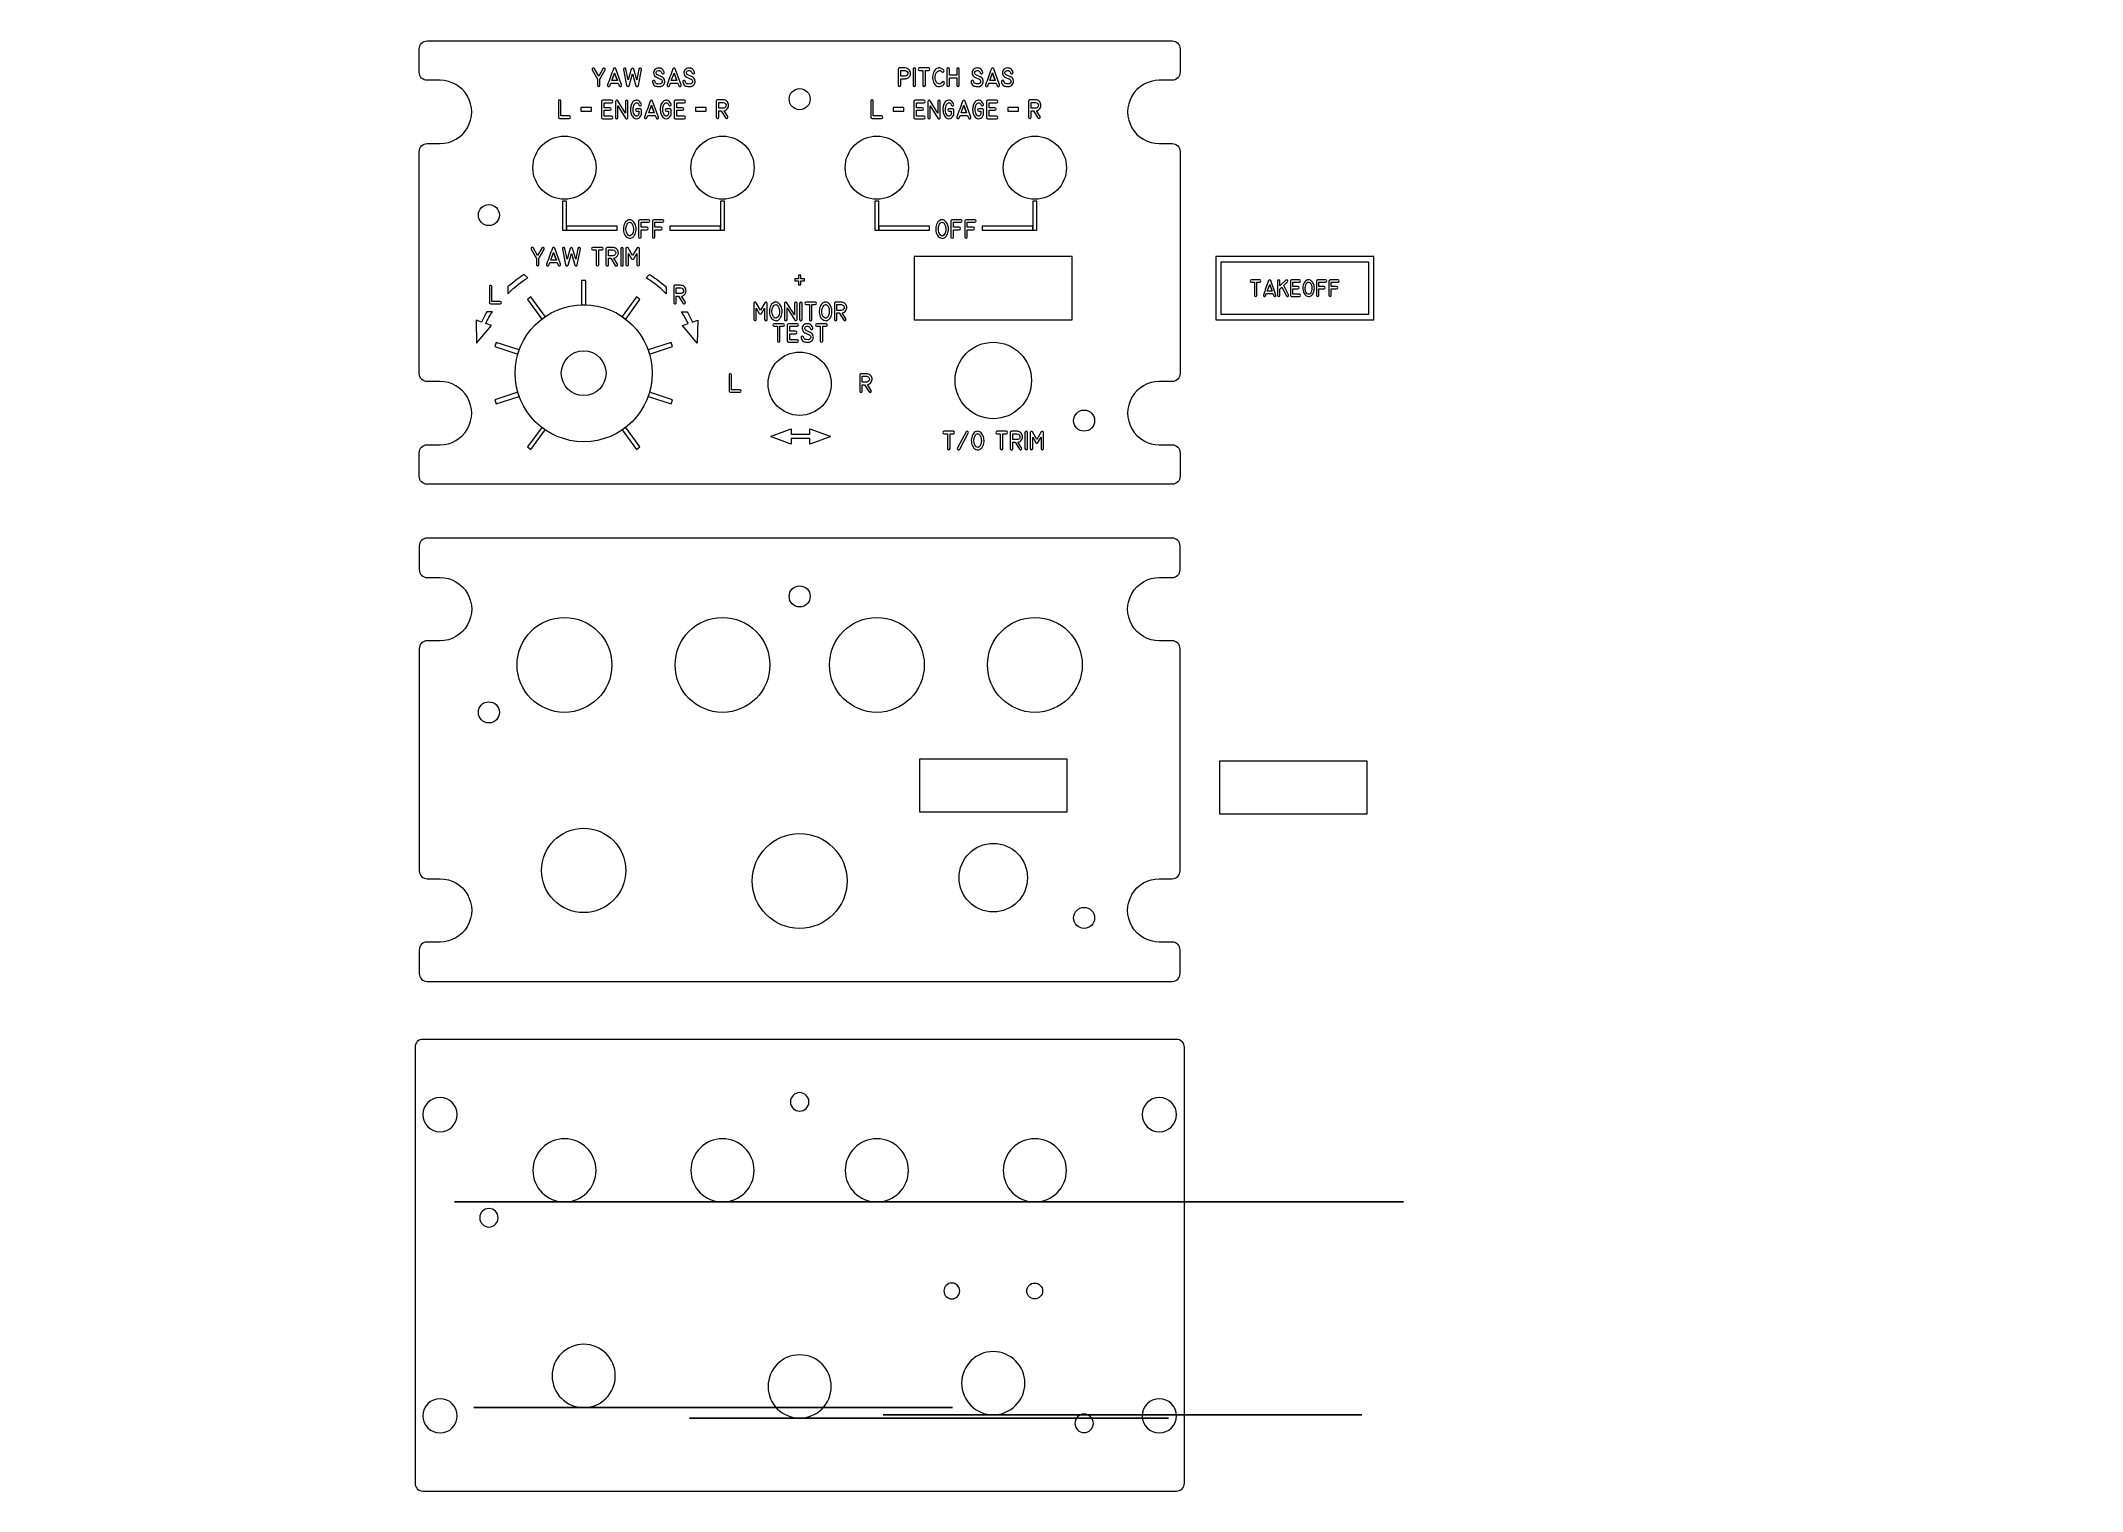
# Model space of a CAD drawing. Header units: millimetres. Extents: x -161 to 226, y -138 to 138.
import ezdxf

# ---------------------------------------------------------------- set-up
doc = ezdxf.new("R2010")
doc.units = ezdxf.units.MM
doc.header["$MEASUREMENT"] = 0

msp = doc.modelspace()

# ---------------------------------------------------------------- linework, layer by layer
at = {"color": 240, "lineweight": 9}
for points in [[(-58.9649, 124.2693), (-56.9649, 124.2693), (-56.9649, 124.9693), (-58.9649, 124.9693), (-58.9649, 124.2693)], [(-37.1735, 124.2693), (-35.1735, 124.2693), (-35.1735, 124.9693), (-37.1735, 124.9693), (-37.1735, 124.2693)], [(0.3351, 124.2693), (2.3351, 124.2693), (2.3351, 124.9693), (0.3351, 124.9693), (0.3351, 124.2693)], [(22.1265, 124.2693), (24.1265, 124.2693), (24.1265, 124.9693), (22.1265, 124.9693), (22.1265, 124.2693)], [(-62.4442, 101.6493), (-61.6942, 101.6493), (-61.6942, 107.1857), (-62.4442, 107.1857), (-62.4442, 101.6493)], [(-32.4442, 101.6493), (-31.6942, 101.6493), (-31.6942, 107.1857), (-32.4442, 107.1857), (-32.4442, 101.6493)], [(-3.1442, 101.6493), (-2.3942, 101.6493), (-2.3942, 107.1857), (-3.1442, 107.1857), (-3.1442, 101.6493)], [(26.8558, 101.6493), (27.6058, 101.6493), (27.6058, 107.1857), (26.8558, 107.1857), (26.8558, 101.6493)], [(-61.6942, 101.6493), (-52.0692, 101.6493), (-52.0692, 102.3993), (-61.6942, 102.3993), (-61.6942, 101.6493)], [(-42.0692, 101.6493), (-32.4442, 101.6493), (-32.4442, 102.3993), (-42.0692, 102.3993), (-42.0692, 101.6493)], [(-2.3942, 101.6493), (7.2308, 101.6493), (7.2308, 102.3993), (-2.3942, 102.3993), (-2.3942, 101.6493)], [(17.2308, 101.6493), (26.8558, 101.6493), (26.8558, 102.3993), (17.2308, 102.3993), (17.2308, 101.6493)]]:
    msp.add_lwpolyline(points, close=True, dxfattribs=at)
at = {"color": 250, "lineweight": 9}
for points in [[(61.5666, 84.6479), (91.5666, 84.6479), (91.5666, 96.6477), (61.5666, 96.6477), (61.5666, 84.6479)], [(5.3308, -8.6963), (33.3308, -8.6963), (33.3308, 1.3037), (5.3308, 1.3037), (5.3308, -8.6963)]]:
    msp.add_lwpolyline(points, close=True, dxfattribs=at)
for centre, major_axis, ratio in [((-17.4192, 126.5246), (0, 2), 1), ((-62.0691, 113.5244), (6.0001, 0), 0.99998333), ((-32.0691, 113.5244), (6.0001, 0), 0.99998333), ((-2.7691, 113.5244), (6.0001, 0), 0.99998333), ((27.2309, 113.5244), (6.0001, 0), 0.99998333), ((-76.4192, 104.5246), (0, 2), 1), ((-58.4192, 74.5246), (0, 4.25), 1), ((-17.4191, 72.5246), (6.0001, 0), 0.99998333), ((19.3309, 73.1478), (7.2501, 0), 0.99998621), ((36.5808, 65.5246), (0, 2), 1), ((-17.4192, 32.1806), (0, 2), 1), ((-62.0692, 19.1806), (0, 9), 1), ((-32.0692, 19.1806), (0, 9), 1), ((-2.7692, 19.1806), (0, 9), 1), ((27.2308, 19.1806), (0, 9), 1), ((-76.4192, 10.1806), (0, 2), 1), ((-76.4192, 10.1806), (0, 2), 1), ((-58.4192, -19.8194), (0, 8), 1), ((-17.4192, -21.8194), (0, 9), 1), ((19.3307, -21.1963), (0, 6.5), 0.99998462), ((36.5808, -28.8194), (0, 2), 1)]:
    msp.add_ellipse(centre, major_axis=major_axis, ratio=ratio, dxfattribs=at)
at = {"color": 240, "lineweight": 9}
msp.add_ellipse((-58.4191, 74.5246), major_axis=(13.0001, 0), ratio=0.99999231, dxfattribs=at)
at = {"color": 250, "lineweight": 9}
for points, knots in [([(54.8058, 136.0871), (54.8056, 136.4852), (54.6472, 136.8669), (54.3655, 137.1482), (54.3655, 137.1482), (54.0839, 137.4295), (53.7039, 137.5874), (53.3058, 137.5871), (53.3058, 137.5871), (53.3058, 137.5871), (-88.1442, 137.5871), (-88.1442, 137.5871), (-88.1442, 137.5871), (-88.5422, 137.5869), (-88.9239, 137.4285), (-89.2052, 137.1468), (-89.2052, 137.1468), (-89.4865, 136.8652), (-89.6444, 136.4852), (-89.6442, 136.0871), (-89.6442, 136.0871), (-89.6442, 136.0871), (-89.6442, 131.5996), (-89.6442, 131.5996), (-89.6442, 131.5996), (-89.6439, 131.2015), (-89.4855, 130.8199), (-89.2039, 130.5386), (-89.2039, 130.5386), (-88.9222, 130.2573), (-88.5422, 130.0994), (-88.1442, 130.0996), (-88.1442, 130.0996), (-88.1442, 130.0996), (-85.6817, 130.0996), (-85.6817, 130.0996), (-85.6817, 130.0996), (-83.5381, 130.0996), (-81.5573, 128.956), (-80.4855, 127.0996), (-80.4855, 127.0996), (-79.4137, 125.2432), (-79.4137, 122.956), (-80.4855, 121.0996), (-80.4855, 121.0996), (-81.5573, 119.2432), (-83.5381, 118.0996), (-85.6817, 118.0996), (-85.6817, 118.0996), (-85.6817, 118.0996), (-88.1442, 118.0996), (-88.1442, 118.0996), (-88.1442, 118.0996), (-88.5422, 118.0994), (-88.9239, 117.941), (-89.2052, 117.6593), (-89.2052, 117.6593), (-89.4865, 117.3777), (-89.6444, 116.9977), (-89.6442, 116.5996), (-89.6442, 116.5996), (-89.6442, 116.5996), (-89.6442, 74.4496), (-89.6442, 74.4496), (-89.6442, 74.4496), (-89.6439, 74.0515), (-89.4855, 73.6699), (-89.2039, 73.3886), (-89.2039, 73.3886), (-88.9222, 73.1073), (-88.5422, 72.9494), (-88.1442, 72.9496), (-88.1442, 72.9496), (-88.1442, 72.9496), (-85.6817, 72.9496), (-85.6817, 72.9496), (-85.6817, 72.9496), (-83.5381, 72.9496), (-81.5573, 71.806), (-80.4855, 69.9496), (-80.4855, 69.9496), (-79.4137, 68.0932), (-79.4137, 65.806), (-80.4855, 63.9496), (-80.4855, 63.9496), (-81.5573, 62.0932), (-83.5381, 60.9496), (-85.6817, 60.9496), (-85.6817, 60.9496), (-85.6817, 60.9496), (-88.1442, 60.9496), (-88.1442, 60.9496), (-88.1442, 60.9496), (-88.5422, 60.9494), (-88.9239, 60.791), (-89.2052, 60.5093), (-89.2052, 60.5093), (-89.4865, 60.2277), (-89.6444, 59.8477), (-89.6442, 59.4496), (-89.6442, 59.4496), (-89.6442, 59.4496), (-89.6442, 54.9621), (-89.6442, 54.9621), (-89.6442, 54.9621), (-89.6439, 54.564), (-89.4855, 54.1824), (-89.2039, 53.9011), (-89.2039, 53.9011), (-88.9222, 53.6198), (-88.5422, 53.4619), (-88.1442, 53.4621), (-88.1442, 53.4621), (-88.1442, 53.4621), (53.3058, 53.4621), (53.3058, 53.4621), (53.3058, 53.4621), (53.7039, 53.4624), (54.0856, 53.6208), (54.3669, 53.9024), (54.3669, 53.9024), (54.6482, 54.1841), (54.8061, 54.564), (54.8058, 54.9621), (54.8058, 54.9621), (54.8058, 54.9621), (54.8058, 59.4496), (54.8058, 59.4496), (54.8058, 59.4496), (54.8056, 59.8477), (54.6472, 60.2294), (54.3655, 60.5107), (54.3655, 60.5107), (54.0839, 60.792), (53.7039, 60.9499), (53.3058, 60.9496), (53.3058, 60.9496), (53.3058, 60.9496), (50.8433, 60.9496), (50.8433, 60.9496), (50.8433, 60.9496), (48.6997, 60.9496), (46.719, 62.0932), (45.6472, 63.9496), (45.6472, 63.9496), (44.5754, 65.806), (44.5754, 68.0932), (45.6472, 69.9496), (45.6472, 69.9496), (46.719, 71.806), (48.6997, 72.9496), (50.8433, 72.9496), (50.8433, 72.9496), (50.8433, 72.9496), (53.3058, 72.9496), (53.3058, 72.9496), (53.3058, 72.9496), (53.7039, 72.9499), (54.0856, 73.1083), (54.3669, 73.3899), (54.3669, 73.3899), (54.6482, 73.6716), (54.8061, 74.0515), (54.8058, 74.4496), (54.8058, 74.4496), (54.8058, 74.4496), (54.8058, 116.5996), (54.8058, 116.5996), (54.8058, 116.5996), (54.8056, 116.9977), (54.6472, 117.3794), (54.3655, 117.6607), (54.3655, 117.6607), (54.0839, 117.942), (53.7039, 118.0999), (53.3058, 118.0996), (53.3058, 118.0996), (53.3058, 118.0996), (50.8433, 118.0996), (50.8433, 118.0996), (50.8433, 118.0996), (48.6997, 118.0996), (46.719, 119.2432), (45.6472, 121.0996), (45.6472, 121.0996), (44.5754, 122.956), (44.5754, 125.2432), (45.6472, 127.0996), (45.6472, 127.0996), (46.719, 128.956), (48.6997, 130.0996), (50.8433, 130.0996), (50.8433, 130.0996), (50.8433, 130.0996), (53.3058, 130.0996), (53.3058, 130.0996), (53.3058, 130.0996), (53.7039, 130.0999), (54.0856, 130.2583), (54.3669, 130.5399), (54.3669, 130.5399), (54.6482, 130.8216), (54.8061, 131.2015), (54.8058, 131.5996), (54.8058, 131.5996), (54.8058, 131.5996), (54.8058, 136.0871), (54.8058, 136.0871)], [0, 0, 0, 0, 0.01886792, 0.01886792, 0.01886792, 0.01886792, 0.03773585, 0.03773585, 0.03773585, 0.03773585, 0.05660377, 0.05660377, 0.05660377, 0.05660377, 0.0754717, 0.0754717, 0.0754717, 0.0754717, 0.09433962, 0.09433962, 0.09433962, 0.09433962, 0.11320755, 0.11320755, 0.11320755, 0.11320755, 0.13207547, 0.13207547, 0.13207547, 0.13207547, 0.1509434, 0.1509434, 0.1509434, 0.1509434, 0.16981132, 0.16981132, 0.16981132, 0.16981132, 0.18867925, 0.18867925, 0.18867925, 0.18867925, 0.20754717, 0.20754717, 0.20754717, 0.20754717, 0.22641509, 0.22641509, 0.22641509, 0.22641509, 0.24528302, 0.24528302, 0.24528302, 0.24528302, 0.26415094, 0.26415094, 0.26415094, 0.26415094, 0.28301887, 0.28301887, 0.28301887, 0.28301887, 0.30188679, 0.30188679, 0.30188679, 0.30188679, 0.32075472, 0.32075472, 0.32075472, 0.32075472, 0.33962264, 0.33962264, 0.33962264, 0.33962264, 0.35849057, 0.35849057, 0.35849057, 0.35849057, 0.37735849, 0.37735849, 0.37735849, 0.37735849, 0.39622642, 0.39622642, 0.39622642, 0.39622642, 0.41509434, 0.41509434, 0.41509434, 0.41509434, 0.43396226, 0.43396226, 0.43396226, 0.43396226, 0.45283019, 0.45283019, 0.45283019, 0.45283019, 0.47169811, 0.47169811, 0.47169811, 0.47169811, 0.49056604, 0.49056604, 0.49056604, 0.49056604, 0.50943396, 0.50943396, 0.50943396, 0.50943396, 0.52830189, 0.52830189, 0.52830189, 0.52830189, 0.54716981, 0.54716981, 0.54716981, 0.54716981, 0.56603774, 0.56603774, 0.56603774, 0.56603774, 0.58490566, 0.58490566, 0.58490566, 0.58490566, 0.60377358, 0.60377358, 0.60377358, 0.60377358, 0.62264151, 0.62264151, 0.62264151, 0.62264151, 0.64150943, 0.64150943, 0.64150943, 0.64150943, 0.66037736, 0.66037736, 0.66037736, 0.66037736, 0.67924528, 0.67924528, 0.67924528, 0.67924528, 0.69811321, 0.69811321, 0.69811321, 0.69811321, 0.71698113, 0.71698113, 0.71698113, 0.71698113, 0.73584906, 0.73584906, 0.73584906, 0.73584906, 0.75471698, 0.75471698, 0.75471698, 0.75471698, 0.77358491, 0.77358491, 0.77358491, 0.77358491, 0.79245283, 0.79245283, 0.79245283, 0.79245283, 0.81132075, 0.81132075, 0.81132075, 0.81132075, 0.83018868, 0.83018868, 0.83018868, 0.83018868, 0.8490566, 0.8490566, 0.8490566, 0.8490566, 0.86792453, 0.86792453, 0.86792453, 0.86792453, 0.88679245, 0.88679245, 0.88679245, 0.88679245, 0.90566038, 0.90566038, 0.90566038, 0.90566038, 0.9245283, 0.9245283, 0.9245283, 0.9245283, 0.94339623, 0.94339623, 0.94339623, 0.94339623, 0.96226415, 0.96226415, 0.96226415, 0.96226415, 1, 1, 1, 1]), ([(4.3308, 96.6478), (4.3308, 96.6478), (34.3308, 96.6478), (34.3308, 96.6478), (34.3308, 96.6478), (34.3308, 96.6478), (34.3308, 84.6478), (34.3308, 84.6478), (34.3308, 84.6478), (34.3308, 84.6478), (4.3308, 84.6478), (4.3308, 84.6478), (4.3308, 84.6478), (4.3308, 84.6478), (4.3308, 96.6478), (4.3308, 96.6478)], [0, 0, 0, 0, 0.2, 0.2, 0.2, 0.2, 0.4, 0.4, 0.4, 0.4, 0.6, 0.6, 0.6, 0.6, 1, 1, 1, 1]), ([(53.3058, 43.2431), (53.7039, 43.2428), (54.0856, 43.0844), (54.3669, 42.8028), (54.3669, 42.8028), (54.6482, 42.5211), (54.8061, 42.1412), (54.8058, 41.7431), (54.8058, 41.7431), (54.8058, 41.7431), (54.8058, 37.2556), (54.8058, 37.2556), (54.8058, 37.2556), (54.8056, 36.8575), (54.6472, 36.4758), (54.3655, 36.1945), (54.3655, 36.1945), (54.0839, 35.9132), (53.7039, 35.7553), (53.3058, 35.7556), (53.3058, 35.7556), (53.3058, 35.7556), (50.8433, 35.7556), (50.8433, 35.7556), (50.8433, 35.7556), (48.6997, 35.7556), (46.719, 34.612), (45.6472, 32.7556), (45.6472, 32.7556), (44.5754, 30.8992), (44.5754, 28.612), (45.6472, 26.7556), (45.6472, 26.7556), (46.719, 24.8992), (48.6997, 23.7556), (50.8433, 23.7556), (50.8433, 23.7556), (50.8433, 23.7556), (53.3058, 23.7556), (53.3058, 23.7556), (53.3058, 23.7556), (53.7039, 23.7553), (54.0856, 23.5969), (54.3669, 23.3153), (54.3669, 23.3153), (54.6482, 23.0336), (54.8061, 22.6537), (54.8058, 22.2556), (54.8058, 22.2556), (54.8058, 22.2556), (54.8058, -19.8944), (54.8058, -19.8944), (54.8058, -19.8944), (54.8056, -20.2925), (54.6472, -20.6742), (54.3655, -20.9555), (54.3655, -20.9555), (54.0839, -21.2368), (53.7039, -21.3947), (53.3058, -21.3944), (53.3058, -21.3944), (53.3058, -21.3944), (50.8433, -21.3944), (50.8433, -21.3944), (50.8433, -21.3944), (48.6997, -21.3944), (46.719, -22.538), (45.6472, -24.3944), (45.6472, -24.3944), (44.5754, -26.2508), (44.5754, -28.538), (45.6472, -30.3944), (45.6472, -30.3944), (46.719, -32.2508), (48.6997, -33.3944), (50.8433, -33.3944), (50.8433, -33.3944), (50.8433, -33.3944), (53.3058, -33.3944), (53.3058, -33.3944), (53.3058, -33.3944), (53.7039, -33.3947), (54.0856, -33.5531), (54.3669, -33.8347), (54.3669, -33.8347), (54.6482, -34.1164), (54.8061, -34.4963), (54.8058, -34.8944), (54.8058, -34.8944), (54.8058, -34.8944), (54.8058, -39.3819), (54.8058, -39.3819), (54.8058, -39.3819), (54.8056, -39.78), (54.6472, -40.1617), (54.3655, -40.443), (54.3655, -40.443), (54.0839, -40.7243), (53.7039, -40.8822), (53.3058, -40.8819), (53.3058, -40.8819), (53.3058, -40.8819), (-88.1442, -40.8819), (-88.1442, -40.8819), (-88.1442, -40.8819), (-88.5422, -40.8817), (-88.9239, -40.7233), (-89.2052, -40.4416), (-89.2052, -40.4416), (-89.4865, -40.16), (-89.6444, -39.78), (-89.6442, -39.3819), (-89.6442, -39.3819), (-89.6442, -39.3819), (-89.6442, -34.8944), (-89.6442, -34.8944), (-89.6442, -34.8944), (-89.6439, -34.4963), (-89.4855, -34.1147), (-89.2039, -33.8334), (-89.2039, -33.8334), (-88.9222, -33.5521), (-88.5422, -33.3942), (-88.1442, -33.3944), (-88.1442, -33.3944), (-88.1442, -33.3944), (-85.6817, -33.3944), (-85.6817, -33.3944), (-85.6817, -33.3944), (-83.5381, -33.3944), (-81.5573, -32.2508), (-80.4855, -30.3944), (-80.4855, -30.3944), (-79.4137, -28.538), (-79.4137, -26.2508), (-80.4855, -24.3944), (-80.4855, -24.3944), (-81.5573, -22.538), (-83.5381, -21.3944), (-85.6817, -21.3944), (-85.6817, -21.3944), (-85.6817, -21.3944), (-88.1442, -21.3944), (-88.1442, -21.3944), (-88.1442, -21.3944), (-88.5422, -21.3942), (-88.9239, -21.2358), (-89.2052, -20.9541), (-89.2052, -20.9541), (-89.4865, -20.6725), (-89.6444, -20.2925), (-89.6442, -19.8944), (-89.6442, -19.8944), (-89.6442, -19.8944), (-89.6442, 22.2556), (-89.6442, 22.2556), (-89.6442, 22.2556), (-89.6439, 22.6537), (-89.4855, 23.0353), (-89.2039, 23.3166), (-89.2039, 23.3166), (-88.9222, 23.5979), (-88.5422, 23.7558), (-88.1442, 23.7556), (-88.1442, 23.7556), (-88.1442, 23.7556), (-85.6817, 23.7556), (-85.6817, 23.7556), (-85.6817, 23.7556), (-83.5381, 23.7556), (-81.5573, 24.8992), (-80.4855, 26.7556), (-80.4855, 26.7556), (-79.4137, 28.612), (-79.4137, 30.8992), (-80.4855, 32.7556), (-80.4855, 32.7556), (-81.5573, 34.612), (-83.5381, 35.7556), (-85.6817, 35.7556), (-85.6817, 35.7556), (-85.6817, 35.7556), (-88.1442, 35.7556), (-88.1442, 35.7556), (-88.1442, 35.7556), (-88.5422, 35.7558), (-88.9239, 35.9142), (-89.2052, 36.1959), (-89.2052, 36.1959), (-89.4865, 36.4775), (-89.6444, 36.8575), (-89.6442, 37.2556), (-89.6442, 37.2556), (-89.6442, 37.2556), (-89.6442, 41.7431), (-89.6442, 41.7431), (-89.6442, 41.7431), (-89.6439, 42.1412), (-89.4855, 42.5228), (-89.2039, 42.8041), (-89.2039, 42.8041), (-88.9222, 43.0854), (-88.5422, 43.2433), (-88.1442, 43.2431), (-88.1442, 43.2431), (-88.1442, 43.2431), (53.3058, 43.2431), (53.3058, 43.2431)], [0, 0, 0, 0, 0.01886792, 0.01886792, 0.01886792, 0.01886792, 0.03773585, 0.03773585, 0.03773585, 0.03773585, 0.05660377, 0.05660377, 0.05660377, 0.05660377, 0.0754717, 0.0754717, 0.0754717, 0.0754717, 0.09433962, 0.09433962, 0.09433962, 0.09433962, 0.11320755, 0.11320755, 0.11320755, 0.11320755, 0.13207547, 0.13207547, 0.13207547, 0.13207547, 0.1509434, 0.1509434, 0.1509434, 0.1509434, 0.16981132, 0.16981132, 0.16981132, 0.16981132, 0.18867925, 0.18867925, 0.18867925, 0.18867925, 0.20754717, 0.20754717, 0.20754717, 0.20754717, 0.22641509, 0.22641509, 0.22641509, 0.22641509, 0.24528302, 0.24528302, 0.24528302, 0.24528302, 0.26415094, 0.26415094, 0.26415094, 0.26415094, 0.28301887, 0.28301887, 0.28301887, 0.28301887, 0.30188679, 0.30188679, 0.30188679, 0.30188679, 0.32075472, 0.32075472, 0.32075472, 0.32075472, 0.33962264, 0.33962264, 0.33962264, 0.33962264, 0.35849057, 0.35849057, 0.35849057, 0.35849057, 0.37735849, 0.37735849, 0.37735849, 0.37735849, 0.39622642, 0.39622642, 0.39622642, 0.39622642, 0.41509434, 0.41509434, 0.41509434, 0.41509434, 0.43396226, 0.43396226, 0.43396226, 0.43396226, 0.45283019, 0.45283019, 0.45283019, 0.45283019, 0.47169811, 0.47169811, 0.47169811, 0.47169811, 0.49056604, 0.49056604, 0.49056604, 0.49056604, 0.50943396, 0.50943396, 0.50943396, 0.50943396, 0.52830189, 0.52830189, 0.52830189, 0.52830189, 0.54716981, 0.54716981, 0.54716981, 0.54716981, 0.56603774, 0.56603774, 0.56603774, 0.56603774, 0.58490566, 0.58490566, 0.58490566, 0.58490566, 0.60377358, 0.60377358, 0.60377358, 0.60377358, 0.62264151, 0.62264151, 0.62264151, 0.62264151, 0.64150943, 0.64150943, 0.64150943, 0.64150943, 0.66037736, 0.66037736, 0.66037736, 0.66037736, 0.67924528, 0.67924528, 0.67924528, 0.67924528, 0.69811321, 0.69811321, 0.69811321, 0.69811321, 0.71698113, 0.71698113, 0.71698113, 0.71698113, 0.73584906, 0.73584906, 0.73584906, 0.73584906, 0.75471698, 0.75471698, 0.75471698, 0.75471698, 0.77358491, 0.77358491, 0.77358491, 0.77358491, 0.79245283, 0.79245283, 0.79245283, 0.79245283, 0.81132075, 0.81132075, 0.81132075, 0.81132075, 0.83018868, 0.83018868, 0.83018868, 0.83018868, 0.8490566, 0.8490566, 0.8490566, 0.8490566, 0.86792453, 0.86792453, 0.86792453, 0.86792453, 0.88679245, 0.88679245, 0.88679245, 0.88679245, 0.90566038, 0.90566038, 0.90566038, 0.90566038, 0.9245283, 0.9245283, 0.9245283, 0.9245283, 0.94339623, 0.94339623, 0.94339623, 0.94339623, 0.96226415, 0.96226415, 0.96226415, 0.96226415, 1, 1, 1, 1]), ([(62.302, 0.9231), (62.302, 0.9231), (90.302, 0.9231), (90.302, 0.9231), (90.302, 0.9231), (90.302, 0.9231), (90.302, -9.0769), (90.302, -9.0769), (90.302, -9.0769), (90.302, -9.0769), (62.302, -9.0769), (62.302, -9.0769), (62.302, -9.0769), (62.302, -9.0769), (62.302, 0.9231), (62.302, 0.9231)], [0, 0, 0, 0, 0.2, 0.2, 0.2, 0.2, 0.4, 0.4, 0.4, 0.4, 0.6, 0.6, 0.6, 0.6, 1, 1, 1, 1]), ([(54.1059, -51.8621), (54.504, -51.8624), (54.8857, -52.0208), (55.167, -52.3024), (55.167, -52.3024), (55.4483, -52.5841), (55.6062, -52.964), (55.6059, -53.3621), (55.6059, -53.3621), (55.6059, -53.3621), (55.6059, -136.0871), (55.6059, -136.0871), (55.6059, -136.0871), (55.6057, -136.4852), (55.4473, -136.8669), (55.1656, -137.1482), (55.1656, -137.1482), (54.884, -137.4295), (54.504, -137.5874), (54.1059, -137.5871), (54.1059, -137.5871), (54.1059, -137.5871), (-88.9441, -137.5871), (-88.9441, -137.5871), (-88.9441, -137.5871), (-89.3421, -137.5869), (-89.7238, -137.4285), (-90.0051, -137.1468), (-90.0051, -137.1468), (-90.2864, -136.8652), (-90.4443, -136.4852), (-90.4441, -136.0871), (-90.4441, -136.0871), (-90.4441, -136.0871), (-90.4441, -53.3621), (-90.4441, -53.3621), (-90.4441, -53.3621), (-90.4438, -52.964), (-90.2854, -52.5824), (-90.0038, -52.3011), (-90.0038, -52.3011), (-89.7221, -52.0198), (-89.3421, -51.8619), (-88.9441, -51.8621), (-88.9441, -51.8621), (-88.9441, -51.8621), (54.1059, -51.8621), (54.1059, -51.8621)], [0, 0, 0, 0, 0.07692308, 0.07692308, 0.07692308, 0.07692308, 0.15384615, 0.15384615, 0.15384615, 0.15384615, 0.23076923, 0.23076923, 0.23076923, 0.23076923, 0.30769231, 0.30769231, 0.30769231, 0.30769231, 0.38461538, 0.38461538, 0.38461538, 0.38461538, 0.46153846, 0.46153846, 0.46153846, 0.46153846, 0.53846154, 0.53846154, 0.53846154, 0.53846154, 0.61538462, 0.61538462, 0.61538462, 0.61538462, 0.69230769, 0.69230769, 0.69230769, 0.69230769, 0.76923077, 0.76923077, 0.76923077, 0.76923077, 0.84615385, 0.84615385, 0.84615385, 0.84615385, 1, 1, 1, 1]), ([(-17.4191, -65.4746), (-18.3856, -65.4746), (-19.1691, -64.6911), (-19.1691, -63.7246), (-19.1691, -63.7246), (-19.1691, -62.7581), (-18.3856, -61.9746), (-17.4191, -61.9746), (-17.4191, -61.9746), (-16.4526, -61.9746), (-15.6691, -62.7581), (-15.6691, -63.7246), (-15.6691, -63.7246), (-15.6691, -64.6911), (-16.4526, -65.4746), (-17.4191, -65.4746)], [0, 0, 0, 0, 0.2, 0.2, 0.2, 0.2, 0.4, 0.4, 0.4, 0.4, 0.6, 0.6, 0.6, 0.6, 1, 1, 1, 1]), ([(-85.6816, -69.3996), (-87.4765, -69.3996), (-88.9316, -67.9446), (-88.9316, -66.1496), (-88.9316, -66.1496), (-88.9316, -64.3547), (-87.4765, -62.8996), (-85.6816, -62.8996), (-85.6816, -62.8996), (-83.8867, -62.8996), (-82.4316, -64.3547), (-82.4316, -66.1496), (-82.4316, -66.1496), (-82.4316, -67.9445), (-83.8866, -69.3996), (-85.6816, -69.3996)], [0, 0, 0, 0, 0.2, 0.2, 0.2, 0.2, 0.4, 0.4, 0.4, 0.4, 0.6, 0.6, 0.6, 0.6, 1, 1, 1, 1]), ([(50.8434, -69.3996), (49.0485, -69.3996), (47.5934, -67.9446), (47.5934, -66.1496), (47.5934, -66.1496), (47.5934, -64.3547), (49.0485, -62.8996), (50.8434, -62.8996), (50.8434, -62.8996), (52.6383, -62.8996), (54.0934, -64.3547), (54.0934, -66.1496), (54.0934, -66.1496), (54.0934, -67.9445), (52.6384, -69.3996), (50.8434, -69.3996)], [0, 0, 0, 0, 0.2, 0.2, 0.2, 0.2, 0.4, 0.4, 0.4, 0.4, 0.6, 0.6, 0.6, 0.6, 1, 1, 1, 1]), ([(-62.069, -82.7246), (-65.3827, -82.7246), (-68.069, -80.0383), (-68.069, -76.7246), (-68.069, -76.7246), (-68.069, -73.4109), (-65.3827, -70.7246), (-62.069, -70.7246), (-62.069, -70.7246), (-58.7553, -70.7246), (-56.069, -73.4109), (-56.069, -76.7246), (-56.069, -76.7246), (-56.069, -80.0383), (-58.7552, -82.7246), (-62.0689, -82.7246), (-161.4799, -82.7246), (136.753, -82.7246), (-62.069, -82.7246)], [0, 0, 0, 0, 0.2, 0.2, 0.2, 0.2, 0.4, 0.4, 0.4, 0.4, 0.6, 0.6, 0.6, 0.6, 1, 1, 1, 1.0001, 1.0001, 1.0001, 1.0001]), ([(-32.069, -82.7246), (-35.3827, -82.7246), (-38.069, -80.0383), (-38.069, -76.7246), (-38.069, -76.7246), (-38.069, -73.4109), (-35.3827, -70.7246), (-32.069, -70.7246), (-32.069, -70.7246), (-28.7553, -70.7246), (-26.069, -73.4109), (-26.069, -76.7246), (-26.069, -76.7246), (-26.069, -80.0383), (-28.7552, -82.7246), (-32.0689, -82.7246), (-131.4799, -82.7246), (166.753, -82.7246), (-32.069, -82.7246)], [0, 0, 0, 0, 0.2, 0.2, 0.2, 0.2, 0.4, 0.4, 0.4, 0.4, 0.6, 0.6, 0.6, 0.6, 1, 1, 1, 1.0001, 1.0001, 1.0001, 1.0001]), ([(-2.7691, -82.7246), (-6.0828, -82.7246), (-8.7691, -80.0383), (-8.7691, -76.7246), (-8.7691, -76.7246), (-8.7691, -73.4109), (-6.0828, -70.7246), (-2.7691, -70.7246), (-2.7691, -70.7246), (0.5446, -70.7246), (3.2309, -73.4109), (3.2309, -76.7246), (3.2309, -76.7246), (3.2309, -80.0383), (0.5447, -82.7246), (-2.769, -82.7246), (-102.18, -82.7246), (196.0529, -82.7246), (-2.7691, -82.7246)], [0, 0, 0, 0, 0.2, 0.2, 0.2, 0.2, 0.4, 0.4, 0.4, 0.4, 0.6, 0.6, 0.6, 0.6, 1, 1, 1, 1.0001, 1.0001, 1.0001, 1.0001]), ([(27.2309, -82.7246), (23.9172, -82.7246), (21.2309, -80.0383), (21.2309, -76.7246), (21.2309, -76.7246), (21.2309, -73.4109), (23.9172, -70.7246), (27.2309, -70.7246), (27.2309, -70.7246), (30.5446, -70.7246), (33.2309, -73.4109), (33.2309, -76.7246), (33.2309, -76.7246), (33.2309, -80.0383), (30.5447, -82.7246), (27.231, -82.7246), (-72.18, -82.7246), (226.0529, -82.7246), (27.2309, -82.7246)], [0, 0, 0, 0, 0.2, 0.2, 0.2, 0.2, 0.4, 0.4, 0.4, 0.4, 0.6, 0.6, 0.6, 0.6, 1, 1, 1, 1.0001, 1.0001, 1.0001, 1.0001]), ([(-76.4191, -87.4746), (-77.3856, -87.4746), (-78.1691, -86.6911), (-78.1691, -85.7246), (-78.1691, -85.7246), (-78.1691, -84.7581), (-77.3856, -83.9746), (-76.4191, -83.9746), (-76.4191, -83.9746), (-75.4526, -83.9746), (-74.6691, -84.7581), (-74.6691, -85.7246), (-74.6691, -85.7246), (-74.6691, -86.6911), (-75.4526, -87.4746), (-76.4191, -87.4746)], [0, 0, 0, 0, 0.2, 0.2, 0.2, 0.2, 0.4, 0.4, 0.4, 0.4, 0.6, 0.6, 0.6, 0.6, 1, 1, 1, 1]), ([(11.4559, -101.1015), (10.6275, -101.1015), (9.9559, -100.4299), (9.9559, -99.6015), (9.9559, -99.6015), (9.9559, -98.7731), (10.6275, -98.1015), (11.4559, -98.1015), (11.4559, -98.1015), (12.2843, -98.1015), (12.9559, -98.7731), (12.9559, -99.6015), (12.9559, -99.6015), (12.9559, -100.4299), (12.2843, -101.1015), (11.4559, -101.1015)], [0, 0, 0, 0, 0.2, 0.2, 0.2, 0.2, 0.4, 0.4, 0.4, 0.4, 0.6, 0.6, 0.6, 0.6, 1, 1, 1, 1]), ([(27.2059, -101.1015), (28.0343, -101.1015), (28.7059, -100.4299), (28.7059, -99.6015), (28.7059, -99.6015), (28.7059, -98.7731), (28.0343, -98.1015), (27.2059, -98.1015), (27.2059, -98.1015), (26.3775, -98.1015), (25.7059, -98.7731), (25.7059, -99.6015), (25.7059, -99.6015), (25.7059, -100.4299), (26.3775, -101.1015), (27.2059, -101.1015)], [0, 0, 0, 0, 0.2, 0.2, 0.2, 0.2, 0.4, 0.4, 0.4, 0.4, 0.6, 0.6, 0.6, 0.6, 1, 1, 1, 1]), ([(-58.4191, -121.7246), (-61.7328, -121.7246), (-64.4191, -119.0383), (-64.4191, -115.7246), (-64.4191, -115.7246), (-64.4191, -112.4109), (-61.7328, -109.7246), (-58.4191, -109.7246), (-58.4191, -109.7246), (-55.1054, -109.7246), (-52.4191, -112.4109), (-52.4191, -115.7246), (-52.4191, -115.7246), (-52.4191, -119.0383), (-55.1053, -121.7246), (-58.419, -121.7246), (-157.83, -121.7246), (140.4029, -121.7246), (-58.4191, -121.7246)], [0, 0, 0, 0, 0.2, 0.2, 0.2, 0.2, 0.4, 0.4, 0.4, 0.4, 0.6, 0.6, 0.6, 0.6, 1, 1, 1, 1.0001, 1.0001, 1.0001, 1.0001]), ([(-17.4191, -123.7246), (-20.7328, -123.7246), (-23.4191, -121.0383), (-23.4191, -117.7246), (-23.4191, -117.7246), (-23.4191, -114.4109), (-20.7328, -111.7246), (-17.4191, -111.7246), (-17.4191, -111.7246), (-14.1054, -111.7246), (-11.4191, -114.4109), (-11.4191, -117.7246), (-11.4191, -117.7246), (-11.4191, -121.0383), (-14.1053, -123.7246), (-17.419, -123.7246), (-116.83, -123.7246), (181.4029, -123.7246), (-17.4191, -123.7246)], [0, 0, 0, 0, 0.2, 0.2, 0.2, 0.2, 0.4, 0.4, 0.4, 0.4, 0.6, 0.6, 0.6, 0.6, 1, 1, 1, 1.0001, 1.0001, 1.0001, 1.0001]), ([(19.3309, -123.1015), (16.0172, -123.1015), (13.3309, -120.4152), (13.3309, -117.1015), (13.3309, -117.1015), (13.3309, -113.7878), (16.0172, -111.1015), (19.3309, -111.1015), (19.3309, -111.1015), (22.6446, -111.1015), (25.3309, -113.7877), (25.3309, -117.1015), (25.3309, -117.1015), (25.3309, -120.4152), (22.6447, -123.1015), (19.331, -123.1015), (-80.08, -123.1015), (218.1529, -123.1015), (19.3309, -123.1015)], [0, 0, 0, 0, 0.2, 0.2, 0.2, 0.2, 0.4, 0.4, 0.4, 0.4, 0.6, 0.6, 0.6, 0.6, 1, 1, 1, 1.0001, 1.0001, 1.0001, 1.0001]), ([(-85.6816, -126.5496), (-87.4765, -126.5496), (-88.9316, -125.0946), (-88.9316, -123.2996), (-88.9316, -123.2996), (-88.9316, -121.5047), (-87.4765, -120.0496), (-85.6816, -120.0496), (-85.6816, -120.0496), (-83.8867, -120.0496), (-82.4316, -121.5047), (-82.4316, -123.2996), (-82.4316, -123.2996), (-82.4316, -125.0945), (-83.8866, -126.5496), (-85.6816, -126.5496)], [0, 0, 0, 0, 0.2, 0.2, 0.2, 0.2, 0.4, 0.4, 0.4, 0.4, 0.6, 0.6, 0.6, 0.6, 1, 1, 1, 1]), ([(50.8434, -126.5496), (49.0485, -126.5496), (47.5934, -125.0946), (47.5934, -123.2996), (47.5934, -123.2996), (47.5934, -121.5047), (49.0485, -120.0496), (50.8434, -120.0496), (50.8434, -120.0496), (52.6383, -120.0496), (54.0934, -121.5047), (54.0934, -123.2996), (54.0934, -123.2996), (54.0934, -125.0945), (52.6384, -126.5496), (50.8434, -126.5496)], [0, 0, 0, 0, 0.2, 0.2, 0.2, 0.2, 0.4, 0.4, 0.4, 0.4, 0.6, 0.6, 0.6, 0.6, 1, 1, 1, 1]), ([(36.5809, -126.4746), (35.6144, -126.4746), (34.8309, -125.6911), (34.8309, -124.7246), (34.8309, -124.7246), (34.8309, -123.7581), (35.6144, -122.9746), (36.5809, -122.9746), (36.5809, -122.9746), (37.5474, -122.9746), (38.3309, -123.7581), (38.3309, -124.7246), (38.3309, -124.7246), (38.3309, -125.6911), (37.5474, -126.4746), (36.5809, -126.4746)], [0, 0, 0, 0, 0.2, 0.2, 0.2, 0.2, 0.4, 0.4, 0.4, 0.4, 0.6, 0.6, 0.6, 0.6, 1, 1, 1, 1])]:
    msp.add_open_spline(points, degree=3, knots=knots, dxfattribs=at)
at = {"color": 240, "lineweight": 9}
for points, knots in [([(-54.7687, 132.3043), (-54.6793, 132.4389), (-54.5711, 132.4707), (-54.4441, 132.4007), (-54.4441, 132.4007), (-54.3171, 132.3307), (-54.2848, 132.2214), (-54.3465, 132.072), (-54.3465, 132.072), (-54.3465, 132.072), (-55.3372, 130.3029), (-55.3372, 130.3029), (-55.3372, 130.3029), (-55.3372, 130.3029), (-55.3372, 129.1505), (-55.3372, 129.1505), (-55.3372, 129.1505), (-55.3478, 128.9877), (-55.4278, 128.9059), (-55.5777, 128.9059), (-55.5777, 128.9059), (-55.7276, 128.9059), (-55.8076, 128.9877), (-55.8176, 129.1505), (-55.8176, 129.1505), (-55.8176, 129.1505), (-55.8176, 130.3029), (-55.8176, 130.3029), (-55.8176, 130.3029), (-55.8176, 130.3029), (-56.8065, 132.072), (-56.8065, 132.072), (-56.8065, 132.072), (-56.8677, 132.2202), (-56.8365, 132.329), (-56.7136, 132.3984), (-56.7136, 132.3984), (-56.5908, 132.4677), (-56.4808, 132.4366), (-56.3844, 132.3043), (-56.3844, 132.3043), (-56.3844, 132.3043), (-55.5765, 130.8609), (-55.5765, 130.8609), (-55.5765, 130.8609), (-55.5765, 130.8609), (-54.7687, 132.3043), (-54.7687, 132.3043)], [0, 0, 0, 0, 0.07692308, 0.07692308, 0.07692308, 0.07692308, 0.15384615, 0.15384615, 0.15384615, 0.15384615, 0.23076923, 0.23076923, 0.23076923, 0.23076923, 0.30769231, 0.30769231, 0.30769231, 0.30769231, 0.38461538, 0.38461538, 0.38461538, 0.38461538, 0.46153846, 0.46153846, 0.46153846, 0.46153846, 0.53846154, 0.53846154, 0.53846154, 0.53846154, 0.61538462, 0.61538462, 0.61538462, 0.61538462, 0.69230769, 0.69230769, 0.69230769, 0.69230769, 0.76923077, 0.76923077, 0.76923077, 0.76923077, 0.84615385, 0.84615385, 0.84615385, 0.84615385, 1, 1, 1, 1]), ([(-53.8815, 129.2346), (-53.698, 129.7414), (-53.514, 130.2476), (-53.33, 130.7533), (-53.33, 130.7533), (-53.1453, 131.2589), (-52.9607, 131.7651), (-52.7761, 132.2714), (-52.7761, 132.2714), (-52.7379, 132.376), (-52.6626, 132.4289), (-52.5503, 132.4301), (-52.5503, 132.4301), (-52.4374, 132.4313), (-52.3616, 132.3784), (-52.3228, 132.2714), (-52.3228, 132.2714), (-52.3228, 132.2714), (-51.2186, 129.2264), (-51.2186, 129.2264), (-51.2186, 129.2264), (-51.1845, 129.0641), (-51.2339, 128.96), (-51.3668, 128.913), (-51.3668, 128.913), (-51.5003, 128.8654), (-51.6026, 128.9142), (-51.6755, 129.0576), (-51.6755, 129.0576), (-51.6755, 129.0576), (-51.8524, 129.5503), (-51.8524, 129.5503), (-51.8524, 129.5503), (-51.8524, 129.5503), (-53.2565, 129.5503), (-53.2565, 129.5503), (-53.2565, 129.5503), (-53.2565, 129.5503), (-53.4287, 129.0694), (-53.4287, 129.0694), (-53.4287, 129.0694), (-53.5022, 128.9247), (-53.6069, 128.8777), (-53.7421, 128.9277), (-53.7421, 128.9277), (-53.8779, 128.9771), (-53.9244, 129.08), (-53.8815, 129.2346)], [0, 0, 0, 0, 0.07692308, 0.07692308, 0.07692308, 0.07692308, 0.15384615, 0.15384615, 0.15384615, 0.15384615, 0.23076923, 0.23076923, 0.23076923, 0.23076923, 0.30769231, 0.30769231, 0.30769231, 0.30769231, 0.38461538, 0.38461538, 0.38461538, 0.38461538, 0.46153846, 0.46153846, 0.46153846, 0.46153846, 0.53846154, 0.53846154, 0.53846154, 0.53846154, 0.61538462, 0.61538462, 0.61538462, 0.61538462, 0.69230769, 0.69230769, 0.69230769, 0.69230769, 0.76923077, 0.76923077, 0.76923077, 0.76923077, 0.84615385, 0.84615385, 0.84615385, 0.84615385, 1, 1, 1, 1]), ([(-48.9298, 132.2337), (-48.9298, 132.2337), (-48.3265, 130.1735), (-48.3265, 130.1735), (-48.3265, 130.1735), (-48.3265, 130.1735), (-47.9238, 132.2337), (-47.9238, 132.2337), (-47.9238, 132.2337), (-47.8756, 132.3889), (-47.7809, 132.4519), (-47.6404, 132.423), (-47.6404, 132.423), (-47.4993, 132.3942), (-47.4352, 132.3008), (-47.4464, 132.1426), (-47.4464, 132.1426), (-47.4464, 132.1426), (-48.0425, 129.1005), (-48.0425, 129.1005), (-48.0425, 129.1005), (-48.079, 128.973), (-48.1543, 128.9071), (-48.2671, 128.9024), (-48.2671, 128.9024), (-48.38, 128.8977), (-48.4623, 128.9559), (-48.5129, 129.0764), (-48.5129, 129.0764), (-48.5129, 129.0764), (-49.1638, 131.2983), (-49.1638, 131.2983), (-49.1638, 131.2983), (-49.1638, 131.2983), (-49.8099, 129.0764), (-49.8099, 129.0764), (-49.8099, 129.0764), (-49.8622, 128.9524), (-49.9434, 128.8942), (-50.0527, 128.9024), (-50.0527, 128.9024), (-50.1615, 128.9106), (-50.2385, 128.9765), (-50.2832, 129.1005), (-50.2832, 129.1005), (-50.2832, 129.1005), (-50.8794, 132.1426), (-50.8794, 132.1426), (-50.8794, 132.1426), (-50.8794, 132.3066), (-50.8141, 132.4013), (-50.683, 132.426), (-50.683, 132.426), (-50.5519, 132.4507), (-50.4567, 132.3866), (-50.3973, 132.2337), (-50.3973, 132.2337), (-50.3973, 132.2337), (-49.9992, 130.17), (-49.9992, 130.17), (-49.9992, 130.17), (-49.9992, 130.17), (-49.3966, 132.2337), (-49.3966, 132.2337), (-49.3966, 132.2337), (-49.3472, 132.3472), (-49.2678, 132.406), (-49.1596, 132.4095), (-49.1596, 132.4095), (-49.0509, 132.413), (-48.9744, 132.3543), (-48.9298, 132.2337)], [0, 0, 0, 0, 0.05263158, 0.05263158, 0.05263158, 0.05263158, 0.10526316, 0.10526316, 0.10526316, 0.10526316, 0.15789474, 0.15789474, 0.15789474, 0.15789474, 0.21052632, 0.21052632, 0.21052632, 0.21052632, 0.26315789, 0.26315789, 0.26315789, 0.26315789, 0.31578947, 0.31578947, 0.31578947, 0.31578947, 0.36842105, 0.36842105, 0.36842105, 0.36842105, 0.42105263, 0.42105263, 0.42105263, 0.42105263, 0.47368421, 0.47368421, 0.47368421, 0.47368421, 0.52631579, 0.52631579, 0.52631579, 0.52631579, 0.57894737, 0.57894737, 0.57894737, 0.57894737, 0.63157895, 0.63157895, 0.63157895, 0.63157895, 0.68421053, 0.68421053, 0.68421053, 0.68421053, 0.73684211, 0.73684211, 0.73684211, 0.73684211, 0.78947368, 0.78947368, 0.78947368, 0.78947368, 0.84210526, 0.84210526, 0.84210526, 0.84210526, 0.89473684, 0.89473684, 0.89473684, 0.89473684, 1, 1, 1, 1]), ([(-43.6159, 130.7797), (-43.6159, 130.7797), (-43.5883, 130.768), (-43.5883, 130.768), (-43.5883, 130.768), (-43.5883, 130.768), (-43.5571, 130.7527), (-43.5571, 130.7527), (-43.5571, 130.7527), (-43.5571, 130.7527), (-43.5295, 130.7368), (-43.5295, 130.7368), (-43.5295, 130.7368), (-43.5218, 130.7309), (-43.5124, 130.7256), (-43.503, 130.7203), (-43.503, 130.7203), (-43.493, 130.7156), (-43.4836, 130.7098), (-43.4742, 130.7045), (-43.4742, 130.7045), (-43.2473, 130.5551), (-43.1062, 130.3482), (-43.0527, 130.0842), (-43.0527, 130.0842), (-43.0321, 129.9807), (-43.0274, 129.8743), (-43.0385, 129.7655), (-43.0385, 129.7655), (-43.0574, 129.6091), (-43.112, 129.4651), (-43.2032, 129.3322), (-43.2032, 129.3322), (-43.2943, 129.1993), (-43.409, 129.097), (-43.5465, 129.0247), (-43.5465, 129.0247), (-43.6947, 128.9465), (-43.8482, 128.9077), (-44.0069, 128.9077), (-44.0069, 128.9077), (-44.2732, 128.9077), (-44.5272, 128.9418), (-44.7701, 129.01), (-44.7701, 129.01), (-45.0123, 129.0782), (-45.1851, 129.261), (-45.288, 129.5586), (-45.288, 129.5586), (-45.3022, 129.5968), (-45.3121, 129.6356), (-45.3192, 129.6756), (-45.3192, 129.6756), (-45.3263, 129.7161), (-45.3345, 129.7561), (-45.3433, 129.7967), (-45.3433, 129.7967), (-45.3604, 129.879), (-45.3404, 129.9519), (-45.2822, 130.0154), (-45.2822, 130.0154), (-45.2245, 130.0783), (-45.1522, 130.1024), (-45.0664, 130.0877), (-45.0664, 130.0877), (-44.9753, 130.0689), (-44.9123, 130.013), (-44.8765, 129.919), (-44.8765, 129.919), (-44.8765, 129.919), (-44.8712, 129.9031), (-44.8712, 129.9031), (-44.8712, 129.9031), (-44.8165, 129.6538), (-44.7201, 129.505), (-44.5831, 129.4568), (-44.5831, 129.4568), (-44.4455, 129.4086), (-44.255, 129.3869), (-44.0104, 129.3916), (-44.0104, 129.3916), (-43.7852, 129.3916), (-43.6306, 129.4974), (-43.5465, 129.7085), (-43.5465, 129.7085), (-43.5101, 129.8026), (-43.5042, 129.9007), (-43.5295, 130.0025), (-43.5295, 130.0025), (-43.5548, 130.1036), (-43.6047, 130.1888), (-43.6794, 130.2564), (-43.6794, 130.2564), (-43.7129, 130.2853), (-43.7564, 130.3117), (-43.8105, 130.337), (-43.8105, 130.337), (-43.8105, 130.337), (-44.6078, 130.6868), (-44.6078, 130.6868), (-44.6078, 130.6868), (-44.6078, 130.6868), (-44.6337, 130.7009), (-44.6337, 130.7009), (-44.6337, 130.7009), (-44.8947, 130.8385), (-45.0564, 131.0343), (-45.1193, 131.2883), (-45.1193, 131.2883), (-45.1963, 131.5823), (-45.1428, 131.8457), (-44.9582, 132.0797), (-44.9582, 132.0797), (-44.7742, 132.3131), (-44.5319, 132.4301), (-44.2327, 132.4301), (-44.2327, 132.4301), (-44.2327, 132.4301), (-44.0428, 132.4248), (-44.0428, 132.4248), (-44.0428, 132.4248), (-43.981, 132.4136), (-43.9211, 132.4025), (-43.864, 132.3913), (-43.864, 132.3913), (-43.8064, 132.3807), (-43.7482, 132.3619), (-43.69, 132.3354), (-43.69, 132.3354), (-43.5454, 132.2678), (-43.4342, 132.1743), (-43.3572, 132.0562), (-43.3572, 132.0562), (-43.2802, 131.938), (-43.2108, 131.8098), (-43.1491, 131.6722), (-43.1491, 131.6722), (-43.1432, 131.6593), (-43.1379, 131.6446), (-43.1332, 131.6275), (-43.1332, 131.6275), (-43.1209, 131.5711), (-43.1267, 131.52), (-43.1508, 131.4741), (-43.1508, 131.4741), (-43.1644, 131.4453), (-43.1791, 131.4235), (-43.1938, 131.4088), (-43.1938, 131.4088), (-43.2085, 131.3935), (-43.2208, 131.3835), (-43.2296, 131.3777), (-43.2296, 131.3777), (-43.2896, 131.3353), (-43.3549, 131.3224), (-43.426, 131.34), (-43.426, 131.34), (-43.4977, 131.3559), (-43.5518, 131.4018), (-43.59, 131.4776), (-43.59, 131.4776), (-43.62, 131.5441), (-43.6518, 131.6123), (-43.6853, 131.6816), (-43.6853, 131.6816), (-43.7194, 131.751), (-43.767, 131.8086), (-43.8276, 131.8551), (-43.8276, 131.8551), (-43.8529, 131.8733), (-43.8775, 131.8868), (-43.9011, 131.8951), (-43.9011, 131.8951), (-43.9246, 131.9039), (-43.9505, 131.9133), (-43.9793, 131.9239), (-43.9793, 131.9239), (-43.9793, 131.9239), (-44.091, 131.9427), (-44.091, 131.9427), (-44.091, 131.9427), (-44.091, 131.9427), (-44.2497, 131.948), (-44.2497, 131.948), (-44.2497, 131.948), (-44.4038, 131.9456), (-44.5214, 131.8792), (-44.6025, 131.7481), (-44.6025, 131.7481), (-44.6578, 131.664), (-44.6783, 131.5705), (-44.6648, 131.467), (-44.6648, 131.467), (-44.6489, 131.34), (-44.589, 131.2413), (-44.4855, 131.1707), (-44.4855, 131.1707), (-44.4808, 131.1678), (-44.4761, 131.1637), (-44.4702, 131.1595), (-44.4702, 131.1595), (-44.4643, 131.156), (-44.4579, 131.1519), (-44.4514, 131.1484), (-44.4514, 131.1484), (-44.4514, 131.1484), (-44.432, 131.1401), (-44.432, 131.1401), (-44.432, 131.1401), (-44.432, 131.1401), (-44.4114, 131.1313), (-44.4114, 131.1313), (-44.4114, 131.1313), (-44.4114, 131.1313), (-43.6159, 130.7797), (-43.6159, 130.7797)], [0, 0, 0, 0, 0.01818182, 0.01818182, 0.01818182, 0.01818182, 0.03636364, 0.03636364, 0.03636364, 0.03636364, 0.05454545, 0.05454545, 0.05454545, 0.05454545, 0.07272727, 0.07272727, 0.07272727, 0.07272727, 0.09090909, 0.09090909, 0.09090909, 0.09090909, 0.10909091, 0.10909091, 0.10909091, 0.10909091, 0.12727273, 0.12727273, 0.12727273, 0.12727273, 0.14545455, 0.14545455, 0.14545455, 0.14545455, 0.16363636, 0.16363636, 0.16363636, 0.16363636, 0.18181818, 0.18181818, 0.18181818, 0.18181818, 0.2, 0.2, 0.2, 0.2, 0.21818182, 0.21818182, 0.21818182, 0.21818182, 0.23636364, 0.23636364, 0.23636364, 0.23636364, 0.25454545, 0.25454545, 0.25454545, 0.25454545, 0.27272727, 0.27272727, 0.27272727, 0.27272727, 0.29090909, 0.29090909, 0.29090909, 0.29090909, 0.30909091, 0.30909091, 0.30909091, 0.30909091, 0.32727273, 0.32727273, 0.32727273, 0.32727273, 0.34545455, 0.34545455, 0.34545455, 0.34545455, 0.36363636, 0.36363636, 0.36363636, 0.36363636, 0.38181818, 0.38181818, 0.38181818, 0.38181818, 0.4, 0.4, 0.4, 0.4, 0.41818182, 0.41818182, 0.41818182, 0.41818182, 0.43636364, 0.43636364, 0.43636364, 0.43636364, 0.45454545, 0.45454545, 0.45454545, 0.45454545, 0.47272727, 0.47272727, 0.47272727, 0.47272727, 0.49090909, 0.49090909, 0.49090909, 0.49090909, 0.50909091, 0.50909091, 0.50909091, 0.50909091, 0.52727273, 0.52727273, 0.52727273, 0.52727273, 0.54545455, 0.54545455, 0.54545455, 0.54545455, 0.56363636, 0.56363636, 0.56363636, 0.56363636, 0.58181818, 0.58181818, 0.58181818, 0.58181818, 0.6, 0.6, 0.6, 0.6, 0.61818182, 0.61818182, 0.61818182, 0.61818182, 0.63636364, 0.63636364, 0.63636364, 0.63636364, 0.65454545, 0.65454545, 0.65454545, 0.65454545, 0.67272727, 0.67272727, 0.67272727, 0.67272727, 0.69090909, 0.69090909, 0.69090909, 0.69090909, 0.70909091, 0.70909091, 0.70909091, 0.70909091, 0.72727273, 0.72727273, 0.72727273, 0.72727273, 0.74545455, 0.74545455, 0.74545455, 0.74545455, 0.76363636, 0.76363636, 0.76363636, 0.76363636, 0.78181818, 0.78181818, 0.78181818, 0.78181818, 0.8, 0.8, 0.8, 0.8, 0.81818182, 0.81818182, 0.81818182, 0.81818182, 0.83636364, 0.83636364, 0.83636364, 0.83636364, 0.85454545, 0.85454545, 0.85454545, 0.85454545, 0.87272727, 0.87272727, 0.87272727, 0.87272727, 0.89090909, 0.89090909, 0.89090909, 0.89090909, 0.90909091, 0.90909091, 0.90909091, 0.90909091, 0.92727273, 0.92727273, 0.92727273, 0.92727273, 0.94545455, 0.94545455, 0.94545455, 0.94545455, 0.96363636, 0.96363636, 0.96363636, 0.96363636, 1, 1, 1, 1]), ([(-42.5941, 129.2346), (-42.4106, 129.7414), (-42.2266, 130.2476), (-42.0426, 130.7533), (-42.0426, 130.7533), (-41.8579, 131.2589), (-41.6733, 131.7651), (-41.4887, 132.2714), (-41.4887, 132.2714), (-41.4505, 132.376), (-41.3752, 132.4289), (-41.2629, 132.4301), (-41.2629, 132.4301), (-41.15, 132.4313), (-41.0742, 132.3784), (-41.0354, 132.2714), (-41.0354, 132.2714), (-41.0354, 132.2714), (-39.9312, 129.2264), (-39.9312, 129.2264), (-39.9312, 129.2264), (-39.8971, 129.0641), (-39.9465, 128.96), (-40.0794, 128.913), (-40.0794, 128.913), (-40.2129, 128.8654), (-40.3152, 128.9142), (-40.3881, 129.0576), (-40.3881, 129.0576), (-40.3881, 129.0576), (-40.565, 129.5503), (-40.565, 129.5503), (-40.565, 129.5503), (-40.565, 129.5503), (-41.9691, 129.5503), (-41.9691, 129.5503), (-41.9691, 129.5503), (-41.9691, 129.5503), (-42.1413, 129.0694), (-42.1413, 129.0694), (-42.1413, 129.0694), (-42.2148, 128.9247), (-42.3195, 128.8777), (-42.4547, 128.9277), (-42.4547, 128.9277), (-42.5905, 128.9771), (-42.637, 129.08), (-42.5941, 129.2346)], [0, 0, 0, 0, 0.07692308, 0.07692308, 0.07692308, 0.07692308, 0.15384615, 0.15384615, 0.15384615, 0.15384615, 0.23076923, 0.23076923, 0.23076923, 0.23076923, 0.30769231, 0.30769231, 0.30769231, 0.30769231, 0.38461538, 0.38461538, 0.38461538, 0.38461538, 0.46153846, 0.46153846, 0.46153846, 0.46153846, 0.53846154, 0.53846154, 0.53846154, 0.53846154, 0.61538462, 0.61538462, 0.61538462, 0.61538462, 0.69230769, 0.69230769, 0.69230769, 0.69230769, 0.76923077, 0.76923077, 0.76923077, 0.76923077, 0.84615385, 0.84615385, 0.84615385, 0.84615385, 1, 1, 1, 1]), ([(-37.8593, 130.7797), (-37.8593, 130.7797), (-37.8317, 130.768), (-37.8317, 130.768), (-37.8317, 130.768), (-37.8317, 130.768), (-37.8005, 130.7527), (-37.8005, 130.7527), (-37.8005, 130.7527), (-37.8005, 130.7527), (-37.7729, 130.7368), (-37.7729, 130.7368), (-37.7729, 130.7368), (-37.7652, 130.7309), (-37.7558, 130.7256), (-37.7464, 130.7203), (-37.7464, 130.7203), (-37.7364, 130.7156), (-37.727, 130.7098), (-37.7176, 130.7045), (-37.7176, 130.7045), (-37.4907, 130.5551), (-37.3496, 130.3482), (-37.2961, 130.0842), (-37.2961, 130.0842), (-37.2755, 129.9807), (-37.2708, 129.8743), (-37.2819, 129.7655), (-37.2819, 129.7655), (-37.3008, 129.6091), (-37.3554, 129.4651), (-37.4466, 129.3322), (-37.4466, 129.3322), (-37.5377, 129.1993), (-37.6524, 129.097), (-37.7899, 129.0247), (-37.7899, 129.0247), (-37.9381, 128.9465), (-38.0916, 128.9077), (-38.2503, 128.9077), (-38.2503, 128.9077), (-38.5166, 128.9077), (-38.7706, 128.9418), (-39.0135, 129.01), (-39.0135, 129.01), (-39.2557, 129.0782), (-39.4285, 129.261), (-39.5314, 129.5586), (-39.5314, 129.5586), (-39.5456, 129.5968), (-39.5555, 129.6356), (-39.5626, 129.6756), (-39.5626, 129.6756), (-39.5697, 129.7161), (-39.5779, 129.7561), (-39.5867, 129.7967), (-39.5867, 129.7967), (-39.6038, 129.879), (-39.5838, 129.9519), (-39.5256, 130.0154), (-39.5256, 130.0154), (-39.4679, 130.0783), (-39.3956, 130.1024), (-39.3098, 130.0877), (-39.3098, 130.0877), (-39.2187, 130.0689), (-39.1557, 130.013), (-39.1199, 129.919), (-39.1199, 129.919), (-39.1199, 129.919), (-39.1146, 129.9031), (-39.1146, 129.9031), (-39.1146, 129.9031), (-39.0599, 129.6538), (-38.9635, 129.505), (-38.8265, 129.4568), (-38.8265, 129.4568), (-38.6889, 129.4086), (-38.4984, 129.3869), (-38.2538, 129.3916), (-38.2538, 129.3916), (-38.0286, 129.3916), (-37.874, 129.4974), (-37.7899, 129.7085), (-37.7899, 129.7085), (-37.7535, 129.8026), (-37.7476, 129.9007), (-37.7729, 130.0025), (-37.7729, 130.0025), (-37.7982, 130.1036), (-37.8481, 130.1888), (-37.9228, 130.2564), (-37.9228, 130.2564), (-37.9563, 130.2853), (-37.9998, 130.3117), (-38.0539, 130.337), (-38.0539, 130.337), (-38.0539, 130.337), (-38.8512, 130.6868), (-38.8512, 130.6868), (-38.8512, 130.6868), (-38.8512, 130.6868), (-38.8771, 130.7009), (-38.8771, 130.7009), (-38.8771, 130.7009), (-39.1381, 130.8385), (-39.2998, 131.0343), (-39.3627, 131.2883), (-39.3627, 131.2883), (-39.4397, 131.5823), (-39.3862, 131.8457), (-39.2016, 132.0797), (-39.2016, 132.0797), (-39.0176, 132.3131), (-38.7753, 132.4301), (-38.4761, 132.4301), (-38.4761, 132.4301), (-38.4761, 132.4301), (-38.2862, 132.4248), (-38.2862, 132.4248), (-38.2862, 132.4248), (-38.2244, 132.4136), (-38.1645, 132.4025), (-38.1074, 132.3913), (-38.1074, 132.3913), (-38.0498, 132.3807), (-37.9916, 132.3619), (-37.9334, 132.3354), (-37.9334, 132.3354), (-37.7888, 132.2678), (-37.6776, 132.1743), (-37.6006, 132.0562), (-37.6006, 132.0562), (-37.5236, 131.938), (-37.4542, 131.8098), (-37.3925, 131.6722), (-37.3925, 131.6722), (-37.3866, 131.6593), (-37.3813, 131.6446), (-37.3766, 131.6275), (-37.3766, 131.6275), (-37.3643, 131.5711), (-37.3701, 131.52), (-37.3942, 131.4741), (-37.3942, 131.4741), (-37.4078, 131.4453), (-37.4225, 131.4235), (-37.4372, 131.4088), (-37.4372, 131.4088), (-37.4519, 131.3935), (-37.4642, 131.3835), (-37.473, 131.3777), (-37.473, 131.3777), (-37.533, 131.3353), (-37.5983, 131.3224), (-37.6694, 131.34), (-37.6694, 131.34), (-37.7411, 131.3559), (-37.7952, 131.4018), (-37.8334, 131.4776), (-37.8334, 131.4776), (-37.8634, 131.5441), (-37.8952, 131.6123), (-37.9287, 131.6816), (-37.9287, 131.6816), (-37.9628, 131.751), (-38.0104, 131.8086), (-38.071, 131.8551), (-38.071, 131.8551), (-38.0963, 131.8733), (-38.1209, 131.8868), (-38.1445, 131.8951), (-38.1445, 131.8951), (-38.168, 131.9039), (-38.1939, 131.9133), (-38.2227, 131.9239), (-38.2227, 131.9239), (-38.2227, 131.9239), (-38.3344, 131.9427), (-38.3344, 131.9427), (-38.3344, 131.9427), (-38.3344, 131.9427), (-38.4931, 131.948), (-38.4931, 131.948), (-38.4931, 131.948), (-38.6472, 131.9456), (-38.7648, 131.8792), (-38.8459, 131.7481), (-38.8459, 131.7481), (-38.9012, 131.664), (-38.9217, 131.5705), (-38.9082, 131.467), (-38.9082, 131.467), (-38.8923, 131.34), (-38.8324, 131.2413), (-38.7289, 131.1707), (-38.7289, 131.1707), (-38.7242, 131.1678), (-38.7195, 131.1637), (-38.7136, 131.1595), (-38.7136, 131.1595), (-38.7077, 131.156), (-38.7013, 131.1519), (-38.6948, 131.1484), (-38.6948, 131.1484), (-38.6948, 131.1484), (-38.6754, 131.1401), (-38.6754, 131.1401), (-38.6754, 131.1401), (-38.6754, 131.1401), (-38.6548, 131.1313), (-38.6548, 131.1313), (-38.6548, 131.1313), (-38.6548, 131.1313), (-37.8593, 130.7797), (-37.8593, 130.7797)], [0, 0, 0, 0, 0.01818182, 0.01818182, 0.01818182, 0.01818182, 0.03636364, 0.03636364, 0.03636364, 0.03636364, 0.05454545, 0.05454545, 0.05454545, 0.05454545, 0.07272727, 0.07272727, 0.07272727, 0.07272727, 0.09090909, 0.09090909, 0.09090909, 0.09090909, 0.10909091, 0.10909091, 0.10909091, 0.10909091, 0.12727273, 0.12727273, 0.12727273, 0.12727273, 0.14545455, 0.14545455, 0.14545455, 0.14545455, 0.16363636, 0.16363636, 0.16363636, 0.16363636, 0.18181818, 0.18181818, 0.18181818, 0.18181818, 0.2, 0.2, 0.2, 0.2, 0.21818182, 0.21818182, 0.21818182, 0.21818182, 0.23636364, 0.23636364, 0.23636364, 0.23636364, 0.25454545, 0.25454545, 0.25454545, 0.25454545, 0.27272727, 0.27272727, 0.27272727, 0.27272727, 0.29090909, 0.29090909, 0.29090909, 0.29090909, 0.30909091, 0.30909091, 0.30909091, 0.30909091, 0.32727273, 0.32727273, 0.32727273, 0.32727273, 0.34545455, 0.34545455, 0.34545455, 0.34545455, 0.36363636, 0.36363636, 0.36363636, 0.36363636, 0.38181818, 0.38181818, 0.38181818, 0.38181818, 0.4, 0.4, 0.4, 0.4, 0.41818182, 0.41818182, 0.41818182, 0.41818182, 0.43636364, 0.43636364, 0.43636364, 0.43636364, 0.45454545, 0.45454545, 0.45454545, 0.45454545, 0.47272727, 0.47272727, 0.47272727, 0.47272727, 0.49090909, 0.49090909, 0.49090909, 0.49090909, 0.50909091, 0.50909091, 0.50909091, 0.50909091, 0.52727273, 0.52727273, 0.52727273, 0.52727273, 0.54545455, 0.54545455, 0.54545455, 0.54545455, 0.56363636, 0.56363636, 0.56363636, 0.56363636, 0.58181818, 0.58181818, 0.58181818, 0.58181818, 0.6, 0.6, 0.6, 0.6, 0.61818182, 0.61818182, 0.61818182, 0.61818182, 0.63636364, 0.63636364, 0.63636364, 0.63636364, 0.65454545, 0.65454545, 0.65454545, 0.65454545, 0.67272727, 0.67272727, 0.67272727, 0.67272727, 0.69090909, 0.69090909, 0.69090909, 0.69090909, 0.70909091, 0.70909091, 0.70909091, 0.70909091, 0.72727273, 0.72727273, 0.72727273, 0.72727273, 0.74545455, 0.74545455, 0.74545455, 0.74545455, 0.76363636, 0.76363636, 0.76363636, 0.76363636, 0.78181818, 0.78181818, 0.78181818, 0.78181818, 0.8, 0.8, 0.8, 0.8, 0.81818182, 0.81818182, 0.81818182, 0.81818182, 0.83636364, 0.83636364, 0.83636364, 0.83636364, 0.85454545, 0.85454545, 0.85454545, 0.85454545, 0.87272727, 0.87272727, 0.87272727, 0.87272727, 0.89090909, 0.89090909, 0.89090909, 0.89090909, 0.90909091, 0.90909091, 0.90909091, 0.90909091, 0.92727273, 0.92727273, 0.92727273, 0.92727273, 0.94545455, 0.94545455, 0.94545455, 0.94545455, 0.96363636, 0.96363636, 0.96363636, 0.96363636, 1, 1, 1, 1]), ([(2.5949, 132.4395), (2.5949, 132.4395), (2.6278, 132.4395), (2.6278, 132.4395), (2.6278, 132.4395), (2.7748, 132.4289), (2.91, 132.396), (3.034, 132.3395), (3.034, 132.3395), (3.2716, 132.2284), (3.4397, 132.045), (3.5385, 131.7898), (3.5385, 131.7898), (3.6373, 131.5352), (3.6361, 131.2865), (3.5356, 131.0443), (3.5356, 131.0443), (3.4538, 130.8526), (3.3333, 130.7021), (3.1734, 130.5939), (3.1734, 130.5939), (3.0141, 130.4852), (2.8318, 130.4246), (2.6278, 130.4122), (2.6278, 130.4122), (2.6278, 130.4122), (2.5949, 130.4105), (2.5949, 130.4105), (2.5949, 130.4105), (2.5949, 130.4105), (1.7576, 130.4105), (1.7576, 130.4105), (1.7576, 130.4105), (1.7576, 130.4105), (1.7576, 129.1546), (1.7576, 129.1546), (1.7576, 129.1546), (1.737, 128.9929), (1.6553, 128.9118), (1.513, 128.9118), (1.513, 128.9118), (1.3707, 128.9118), (1.2896, 128.9929), (1.2702, 129.1546), (1.2702, 129.1546), (1.2702, 129.1546), (1.2702, 132.1984), (1.2702, 132.1984), (1.2702, 132.1984), (1.2873, 132.3407), (1.3631, 132.4213), (1.4977, 132.4395), (1.4977, 132.4395), (1.4977, 132.4395), (1.513, 132.4395), (1.513, 132.4395), (1.513, 132.4395), (1.513, 132.4395), (2.5949, 132.4395), (2.5949, 132.4395)], [0, 0, 0, 0, 0.0625, 0.0625, 0.0625, 0.0625, 0.125, 0.125, 0.125, 0.125, 0.1875, 0.1875, 0.1875, 0.1875, 0.25, 0.25, 0.25, 0.25, 0.3125, 0.3125, 0.3125, 0.3125, 0.375, 0.375, 0.375, 0.375, 0.4375, 0.4375, 0.4375, 0.4375, 0.5, 0.5, 0.5, 0.5, 0.5625, 0.5625, 0.5625, 0.5625, 0.625, 0.625, 0.625, 0.625, 0.6875, 0.6875, 0.6875, 0.6875, 0.75, 0.75, 0.75, 0.75, 0.8125, 0.8125, 0.8125, 0.8125, 0.875, 0.875, 0.875, 0.875, 1, 1, 1, 1]), ([(2.5949, 131.9539), (2.5949, 131.9539), (1.7576, 131.9539), (1.7576, 131.9539), (1.7576, 131.9539), (1.7576, 131.9539), (1.7576, 130.8979), (1.7576, 130.8979), (1.7576, 130.8979), (1.7576, 130.8979), (2.5949, 130.8979), (2.5949, 130.8979), (2.5949, 130.8979), (2.726, 130.8979), (2.8412, 130.9414), (2.9417, 131.029), (2.9417, 131.029), (3.0423, 131.116), (3.1011, 131.2254), (3.1187, 131.3559), (3.1187, 131.3559), (3.1393, 131.5147), (3.0964, 131.654), (2.9911, 131.7739), (2.9911, 131.7739), (2.8853, 131.8939), (2.753, 131.9539), (2.5949, 131.9539)], [0, 0, 0, 0, 0.125, 0.125, 0.125, 0.125, 0.25, 0.25, 0.25, 0.25, 0.375, 0.375, 0.375, 0.375, 0.5, 0.5, 0.5, 0.5, 0.625, 0.625, 0.625, 0.625, 0.75, 0.75, 0.75, 0.75, 1, 1, 1, 1]), ([(4.5892, 129.1493), (4.5639, 128.9876), (4.4822, 128.9071), (4.344, 128.9077), (4.344, 128.9077), (4.2052, 128.9083), (4.1241, 128.9888), (4.1, 129.1493), (4.1, 129.1493), (4.1, 129.1493), (4.1, 132.1949), (4.1, 132.1949), (4.1, 132.1949), (4.1241, 132.3566), (4.2052, 132.4383), (4.344, 132.4389), (4.344, 132.4389), (4.4822, 132.4395), (4.5639, 132.3578), (4.5892, 132.1949), (4.5892, 132.1949), (4.5892, 132.1949), (4.5892, 129.1493), (4.5892, 129.1493)], [0, 0, 0, 0, 0.14285714, 0.14285714, 0.14285714, 0.14285714, 0.28571429, 0.28571429, 0.28571429, 0.28571429, 0.42857143, 0.42857143, 0.42857143, 0.42857143, 0.57142857, 0.57142857, 0.57142857, 0.57142857, 0.71428571, 0.71428571, 0.71428571, 0.71428571, 1, 1, 1, 1]), ([(5.9514, 129.1529), (5.9514, 129.1529), (5.9514, 131.9539), (5.9514, 131.9539), (5.9514, 131.9539), (5.9514, 131.9539), (5.3194, 131.9539), (5.3194, 131.9539), (5.3194, 131.9539), (5.1588, 131.9662), (5.0783, 132.0473), (5.0789, 132.1955), (5.0789, 132.1955), (5.0795, 132.3443), (5.16, 132.426), (5.3194, 132.4395), (5.3194, 132.4395), (5.3194, 132.4395), (7.0679, 132.4395), (7.0679, 132.4395), (7.0679, 132.4395), (7.2261, 132.4272), (7.306, 132.3454), (7.3066, 132.1955), (7.3066, 132.1955), (7.3072, 132.0462), (7.2273, 131.965), (7.0679, 131.9539), (7.0679, 131.9539), (7.0679, 131.9539), (6.4376, 131.9539), (6.4376, 131.9539), (6.4376, 131.9539), (6.4376, 131.9539), (6.4376, 129.1529), (6.4376, 129.1529), (6.4376, 129.1529), (6.4112, 128.99), (6.3265, 128.9094), (6.1831, 128.9118), (6.1831, 128.9118), (6.0402, 128.9142), (5.9632, 128.9947), (5.9514, 129.1529)], [0, 0, 0, 0, 0.08333333, 0.08333333, 0.08333333, 0.08333333, 0.16666667, 0.16666667, 0.16666667, 0.16666667, 0.25, 0.25, 0.25, 0.25, 0.33333333, 0.33333333, 0.33333333, 0.33333333, 0.41666667, 0.41666667, 0.41666667, 0.41666667, 0.5, 0.5, 0.5, 0.5, 0.58333333, 0.58333333, 0.58333333, 0.58333333, 0.66666667, 0.66666667, 0.66666667, 0.66666667, 0.75, 0.75, 0.75, 0.75, 0.83333333, 0.83333333, 0.83333333, 0.83333333, 1, 1, 1, 1]), ([(10.0388, 129.4633), (10.0388, 129.4633), (10.0235, 129.4404), (10.0235, 129.4404), (10.0235, 129.4404), (10.02, 129.4363), (10.0171, 129.4321), (10.0147, 129.4286), (10.0147, 129.4286), (10.013, 129.4251), (10.0106, 129.4216), (10.0083, 129.418), (10.0083, 129.418), (9.8507, 129.2058), (9.6443, 129.0547), (9.3886, 128.9641), (9.3886, 128.9641), (9.1334, 128.8742), (8.8817, 128.8906), (8.6336, 129.0135), (8.6336, 129.0135), (8.3455, 129.157), (8.1339, 129.4004), (7.9986, 129.7437), (7.9986, 129.7437), (7.864, 130.0871), (7.8058, 130.444), (7.8246, 130.8144), (7.8246, 130.8144), (7.844, 131.1848), (7.9416, 131.5246), (8.1174, 131.8351), (8.1174, 131.8351), (8.2938, 132.1449), (8.5496, 132.339), (8.8853, 132.4172), (8.8853, 132.4172), (9.0781, 132.4618), (9.2704, 132.443), (9.4621, 132.3613), (9.4621, 132.3613), (9.6537, 132.279), (9.8113, 132.1638), (9.9342, 132.0156), (9.9342, 132.0156), (9.9354, 132.0156), (9.9383, 132.0121), (9.9424, 132.0038), (9.9424, 132.0038), (9.9953, 131.935), (10.0065, 131.8592), (9.9753, 131.7775), (9.9753, 131.7775), (9.9442, 131.6952), (9.8877, 131.644), (9.8048, 131.6228), (9.8048, 131.6228), (9.7166, 131.5999), (9.6349, 131.6264), (9.5602, 131.7022), (9.5602, 131.7022), (9.4062, 131.8815), (9.258, 131.9674), (9.1158, 131.9609), (9.1158, 131.9609), (8.9735, 131.9539), (8.8459, 131.8951), (8.7336, 131.7851), (8.7336, 131.7851), (8.6207, 131.6746), (8.5272, 131.5335), (8.4525, 131.3612), (8.4525, 131.3612), (8.3779, 131.1889), (8.332, 131.0278), (8.315, 130.8773), (8.315, 130.8773), (8.2944, 130.7098), (8.2962, 130.541), (8.3208, 130.3717), (8.3208, 130.3717), (8.3455, 130.2024), (8.3973, 130.043), (8.4767, 129.8937), (8.4767, 129.8937), (8.6148, 129.632), (8.7883, 129.468), (8.9976, 129.4022), (8.9976, 129.4022), (9.2075, 129.3357), (9.4121, 129.4363), (9.612, 129.7026), (9.612, 129.7026), (9.6214, 129.7138), (9.632, 129.7291), (9.6449, 129.7473), (9.6449, 129.7473), (9.7525, 129.8666), (9.8666, 129.879), (9.9865, 129.7843), (9.9865, 129.7843), (10.1064, 129.6897), (10.1241, 129.5827), (10.0388, 129.4633)], [0, 0, 0, 0, 0.03703704, 0.03703704, 0.03703704, 0.03703704, 0.07407407, 0.07407407, 0.07407407, 0.07407407, 0.11111111, 0.11111111, 0.11111111, 0.11111111, 0.14814815, 0.14814815, 0.14814815, 0.14814815, 0.18518519, 0.18518519, 0.18518519, 0.18518519, 0.22222222, 0.22222222, 0.22222222, 0.22222222, 0.25925926, 0.25925926, 0.25925926, 0.25925926, 0.2962963, 0.2962963, 0.2962963, 0.2962963, 0.33333333, 0.33333333, 0.33333333, 0.33333333, 0.37037037, 0.37037037, 0.37037037, 0.37037037, 0.40740741, 0.40740741, 0.40740741, 0.40740741, 0.44444444, 0.44444444, 0.44444444, 0.44444444, 0.48148148, 0.48148148, 0.48148148, 0.48148148, 0.51851852, 0.51851852, 0.51851852, 0.51851852, 0.55555556, 0.55555556, 0.55555556, 0.55555556, 0.59259259, 0.59259259, 0.59259259, 0.59259259, 0.62962963, 0.62962963, 0.62962963, 0.62962963, 0.66666667, 0.66666667, 0.66666667, 0.66666667, 0.7037037, 0.7037037, 0.7037037, 0.7037037, 0.74074074, 0.74074074, 0.74074074, 0.74074074, 0.77777778, 0.77777778, 0.77777778, 0.77777778, 0.81481481, 0.81481481, 0.81481481, 0.81481481, 0.85185185, 0.85185185, 0.85185185, 0.85185185, 0.88888889, 0.88888889, 0.88888889, 0.88888889, 0.92592593, 0.92592593, 0.92592593, 0.92592593, 1, 1, 1, 1]), ([(10.5198, 129.1493), (10.5198, 129.1493), (10.5198, 132.1949), (10.5198, 132.1949), (10.5198, 132.1949), (10.5439, 132.3601), (10.628, 132.4413), (10.7714, 132.4389), (10.7714, 132.4389), (10.9149, 132.436), (10.9931, 132.3542), (11.0054, 132.1949), (11.0054, 132.1949), (11.0054, 132.1949), (11.0054, 131.0561), (11.0054, 131.0561), (11.0054, 131.0561), (11.0054, 131.0561), (12.3924, 131.0561), (12.3924, 131.0561), (12.3924, 131.0561), (12.3924, 131.0561), (12.3924, 132.1949), (12.3924, 132.1949), (12.3924, 132.1949), (12.4165, 132.3566), (12.4977, 132.4383), (12.6358, 132.4389), (12.6358, 132.4389), (12.774, 132.4395), (12.8563, 132.3578), (12.8816, 132.1949), (12.8816, 132.1949), (12.8816, 132.1949), (12.8816, 129.1493), (12.8816, 129.1493), (12.8816, 129.1493), (12.8563, 128.9876), (12.774, 128.9071), (12.6358, 128.9077), (12.6358, 128.9077), (12.4977, 128.9083), (12.4165, 128.9888), (12.3924, 129.1493), (12.3924, 129.1493), (12.3924, 129.1493), (12.3924, 130.5669), (12.3924, 130.5669), (12.3924, 130.5669), (12.3924, 130.5669), (11.0054, 130.5669), (11.0054, 130.5669), (11.0054, 130.5669), (11.0054, 130.5669), (11.0054, 129.1493), (11.0054, 129.1493), (11.0054, 129.1493), (10.9931, 128.9912), (10.9149, 128.9106), (10.7714, 128.9083), (10.7714, 128.9083), (10.628, 128.9059), (10.5439, 128.9865), (10.5198, 129.1493)], [0, 0, 0, 0, 0.05882353, 0.05882353, 0.05882353, 0.05882353, 0.11764706, 0.11764706, 0.11764706, 0.11764706, 0.17647059, 0.17647059, 0.17647059, 0.17647059, 0.23529412, 0.23529412, 0.23529412, 0.23529412, 0.29411765, 0.29411765, 0.29411765, 0.29411765, 0.35294118, 0.35294118, 0.35294118, 0.35294118, 0.41176471, 0.41176471, 0.41176471, 0.41176471, 0.47058824, 0.47058824, 0.47058824, 0.47058824, 0.52941176, 0.52941176, 0.52941176, 0.52941176, 0.58823529, 0.58823529, 0.58823529, 0.58823529, 0.64705882, 0.64705882, 0.64705882, 0.64705882, 0.70588235, 0.70588235, 0.70588235, 0.70588235, 0.76470588, 0.76470588, 0.76470588, 0.76470588, 0.82352941, 0.82352941, 0.82352941, 0.82352941, 0.88235294, 0.88235294, 0.88235294, 0.88235294, 1, 1, 1, 1]), ([(16.8461, 130.7891), (16.8461, 130.7891), (16.8737, 130.7774), (16.8737, 130.7774), (16.8737, 130.7774), (16.8737, 130.7774), (16.9049, 130.7621), (16.9049, 130.7621), (16.9049, 130.7621), (16.9049, 130.7621), (16.9325, 130.7462), (16.9325, 130.7462), (16.9325, 130.7462), (16.9402, 130.7403), (16.9496, 130.735), (16.959, 130.7297), (16.959, 130.7297), (16.969, 130.725), (16.9784, 130.7192), (16.9878, 130.7139), (16.9878, 130.7139), (17.2147, 130.5645), (17.3558, 130.3576), (17.4093, 130.0936), (17.4093, 130.0936), (17.4299, 129.9901), (17.4346, 129.8837), (17.4235, 129.7749), (17.4235, 129.7749), (17.4046, 129.6185), (17.35, 129.4745), (17.2588, 129.3416), (17.2588, 129.3416), (17.1677, 129.2087), (17.053, 129.1064), (16.9155, 129.0341), (16.9155, 129.0341), (16.7673, 128.9559), (16.6138, 128.9171), (16.4551, 128.9171), (16.4551, 128.9171), (16.1888, 128.9171), (15.9348, 128.9512), (15.6919, 129.0194), (15.6919, 129.0194), (15.4497, 129.0876), (15.2769, 129.2704), (15.174, 129.568), (15.174, 129.568), (15.1598, 129.6062), (15.1499, 129.645), (15.1428, 129.685), (15.1428, 129.685), (15.1357, 129.7255), (15.1275, 129.7655), (15.1187, 129.8061), (15.1187, 129.8061), (15.1016, 129.8884), (15.1216, 129.9613), (15.1798, 130.0248), (15.1798, 130.0248), (15.2375, 130.0877), (15.3098, 130.1118), (15.3956, 130.0971), (15.3956, 130.0971), (15.4867, 130.0783), (15.5497, 130.0224), (15.5855, 129.9284), (15.5855, 129.9284), (15.5855, 129.9284), (15.5908, 129.9125), (15.5908, 129.9125), (15.5908, 129.9125), (15.6455, 129.6632), (15.7419, 129.5144), (15.8789, 129.4662), (15.8789, 129.4662), (16.0165, 129.418), (16.207, 129.3963), (16.4516, 129.401), (16.4516, 129.401), (16.6768, 129.401), (16.8314, 129.5068), (16.9155, 129.7179), (16.9155, 129.7179), (16.9519, 129.812), (16.9578, 129.9101), (16.9325, 130.0119), (16.9325, 130.0119), (16.9072, 130.113), (16.8573, 130.1982), (16.7826, 130.2658), (16.7826, 130.2658), (16.7491, 130.2947), (16.7056, 130.3211), (16.6515, 130.3464), (16.6515, 130.3464), (16.6515, 130.3464), (15.8542, 130.6962), (15.8542, 130.6962), (15.8542, 130.6962), (15.8542, 130.6962), (15.8283, 130.7103), (15.8283, 130.7103), (15.8283, 130.7103), (15.5673, 130.8479), (15.4056, 131.0437), (15.3427, 131.2977), (15.3427, 131.2977), (15.2657, 131.5917), (15.3192, 131.8551), (15.5038, 132.0891), (15.5038, 132.0891), (15.6878, 132.3225), (15.9301, 132.4395), (16.2293, 132.4395), (16.2293, 132.4395), (16.2293, 132.4395), (16.4192, 132.4342), (16.4192, 132.4342), (16.4192, 132.4342), (16.481, 132.423), (16.5409, 132.4119), (16.598, 132.4007), (16.598, 132.4007), (16.6556, 132.3901), (16.7138, 132.3713), (16.772, 132.3448), (16.772, 132.3448), (16.9166, 132.2772), (17.0278, 132.1837), (17.1048, 132.0656), (17.1048, 132.0656), (17.1818, 131.9474), (17.2512, 131.8192), (17.3129, 131.6816), (17.3129, 131.6816), (17.3188, 131.6687), (17.3241, 131.654), (17.3288, 131.6369), (17.3288, 131.6369), (17.3411, 131.5805), (17.3353, 131.5294), (17.3112, 131.4835), (17.3112, 131.4835), (17.2976, 131.4547), (17.2829, 131.4329), (17.2682, 131.4182), (17.2682, 131.4182), (17.2535, 131.4029), (17.2412, 131.3929), (17.2324, 131.3871), (17.2324, 131.3871), (17.1724, 131.3447), (17.1071, 131.3318), (17.036, 131.3494), (17.036, 131.3494), (16.9643, 131.3653), (16.9102, 131.4112), (16.872, 131.487), (16.872, 131.487), (16.842, 131.5535), (16.8102, 131.6217), (16.7767, 131.691), (16.7767, 131.691), (16.7426, 131.7604), (16.695, 131.818), (16.6344, 131.8645), (16.6344, 131.8645), (16.6091, 131.8827), (16.5845, 131.8962), (16.5609, 131.9045), (16.5609, 131.9045), (16.5374, 131.9133), (16.5115, 131.9227), (16.4827, 131.9333), (16.4827, 131.9333), (16.4827, 131.9333), (16.371, 131.9521), (16.371, 131.9521), (16.371, 131.9521), (16.371, 131.9521), (16.2123, 131.9574), (16.2123, 131.9574), (16.2123, 131.9574), (16.0582, 131.955), (15.9406, 131.8886), (15.8595, 131.7575), (15.8595, 131.7575), (15.8042, 131.6734), (15.7837, 131.5799), (15.7972, 131.4764), (15.7972, 131.4764), (15.8131, 131.3494), (15.873, 131.2507), (15.9765, 131.1801), (15.9765, 131.1801), (15.9812, 131.1772), (15.9859, 131.1731), (15.9918, 131.1689), (15.9918, 131.1689), (15.9977, 131.1654), (16.0041, 131.1613), (16.0106, 131.1578), (16.0106, 131.1578), (16.0106, 131.1578), (16.03, 131.1495), (16.03, 131.1495), (16.03, 131.1495), (16.03, 131.1495), (16.0506, 131.1407), (16.0506, 131.1407), (16.0506, 131.1407), (16.0506, 131.1407), (16.8461, 130.7891), (16.8461, 130.7891)], [0, 0, 0, 0, 0.01818182, 0.01818182, 0.01818182, 0.01818182, 0.03636364, 0.03636364, 0.03636364, 0.03636364, 0.05454545, 0.05454545, 0.05454545, 0.05454545, 0.07272727, 0.07272727, 0.07272727, 0.07272727, 0.09090909, 0.09090909, 0.09090909, 0.09090909, 0.10909091, 0.10909091, 0.10909091, 0.10909091, 0.12727273, 0.12727273, 0.12727273, 0.12727273, 0.14545455, 0.14545455, 0.14545455, 0.14545455, 0.16363636, 0.16363636, 0.16363636, 0.16363636, 0.18181818, 0.18181818, 0.18181818, 0.18181818, 0.2, 0.2, 0.2, 0.2, 0.21818182, 0.21818182, 0.21818182, 0.21818182, 0.23636364, 0.23636364, 0.23636364, 0.23636364, 0.25454545, 0.25454545, 0.25454545, 0.25454545, 0.27272727, 0.27272727, 0.27272727, 0.27272727, 0.29090909, 0.29090909, 0.29090909, 0.29090909, 0.30909091, 0.30909091, 0.30909091, 0.30909091, 0.32727273, 0.32727273, 0.32727273, 0.32727273, 0.34545455, 0.34545455, 0.34545455, 0.34545455, 0.36363636, 0.36363636, 0.36363636, 0.36363636, 0.38181818, 0.38181818, 0.38181818, 0.38181818, 0.4, 0.4, 0.4, 0.4, 0.41818182, 0.41818182, 0.41818182, 0.41818182, 0.43636364, 0.43636364, 0.43636364, 0.43636364, 0.45454545, 0.45454545, 0.45454545, 0.45454545, 0.47272727, 0.47272727, 0.47272727, 0.47272727, 0.49090909, 0.49090909, 0.49090909, 0.49090909, 0.50909091, 0.50909091, 0.50909091, 0.50909091, 0.52727273, 0.52727273, 0.52727273, 0.52727273, 0.54545455, 0.54545455, 0.54545455, 0.54545455, 0.56363636, 0.56363636, 0.56363636, 0.56363636, 0.58181818, 0.58181818, 0.58181818, 0.58181818, 0.6, 0.6, 0.6, 0.6, 0.61818182, 0.61818182, 0.61818182, 0.61818182, 0.63636364, 0.63636364, 0.63636364, 0.63636364, 0.65454545, 0.65454545, 0.65454545, 0.65454545, 0.67272727, 0.67272727, 0.67272727, 0.67272727, 0.69090909, 0.69090909, 0.69090909, 0.69090909, 0.70909091, 0.70909091, 0.70909091, 0.70909091, 0.72727273, 0.72727273, 0.72727273, 0.72727273, 0.74545455, 0.74545455, 0.74545455, 0.74545455, 0.76363636, 0.76363636, 0.76363636, 0.76363636, 0.78181818, 0.78181818, 0.78181818, 0.78181818, 0.8, 0.8, 0.8, 0.8, 0.81818182, 0.81818182, 0.81818182, 0.81818182, 0.83636364, 0.83636364, 0.83636364, 0.83636364, 0.85454545, 0.85454545, 0.85454545, 0.85454545, 0.87272727, 0.87272727, 0.87272727, 0.87272727, 0.89090909, 0.89090909, 0.89090909, 0.89090909, 0.90909091, 0.90909091, 0.90909091, 0.90909091, 0.92727273, 0.92727273, 0.92727273, 0.92727273, 0.94545455, 0.94545455, 0.94545455, 0.94545455, 0.96363636, 0.96363636, 0.96363636, 0.96363636, 1, 1, 1, 1]), ([(17.8679, 129.244), (18.0514, 129.7508), (18.2354, 130.257), (18.4194, 130.7627), (18.4194, 130.7627), (18.6041, 131.2683), (18.7887, 131.7745), (18.9733, 132.2808), (18.9733, 132.2808), (19.0115, 132.3854), (19.0868, 132.4383), (19.1991, 132.4395), (19.1991, 132.4395), (19.312, 132.4407), (19.3878, 132.3878), (19.4266, 132.2808), (19.4266, 132.2808), (19.4266, 132.2808), (20.5308, 129.2358), (20.5308, 129.2358), (20.5308, 129.2358), (20.5649, 129.0735), (20.5155, 128.9694), (20.3826, 128.9224), (20.3826, 128.9224), (20.2491, 128.8748), (20.1468, 128.9236), (20.0739, 129.067), (20.0739, 129.067), (20.0739, 129.067), (19.897, 129.5597), (19.897, 129.5597), (19.897, 129.5597), (19.897, 129.5597), (18.4929, 129.5597), (18.4929, 129.5597), (18.4929, 129.5597), (18.4929, 129.5597), (18.3207, 129.0788), (18.3207, 129.0788), (18.3207, 129.0788), (18.2472, 128.9341), (18.1425, 128.8871), (18.0073, 128.9371), (18.0073, 128.9371), (17.8715, 128.9865), (17.825, 129.0894), (17.8679, 129.244)], [0, 0, 0, 0, 0.07692308, 0.07692308, 0.07692308, 0.07692308, 0.15384615, 0.15384615, 0.15384615, 0.15384615, 0.23076923, 0.23076923, 0.23076923, 0.23076923, 0.30769231, 0.30769231, 0.30769231, 0.30769231, 0.38461538, 0.38461538, 0.38461538, 0.38461538, 0.46153846, 0.46153846, 0.46153846, 0.46153846, 0.53846154, 0.53846154, 0.53846154, 0.53846154, 0.61538462, 0.61538462, 0.61538462, 0.61538462, 0.69230769, 0.69230769, 0.69230769, 0.69230769, 0.76923077, 0.76923077, 0.76923077, 0.76923077, 0.84615385, 0.84615385, 0.84615385, 0.84615385, 1, 1, 1, 1]), ([(22.6027, 130.7891), (22.6027, 130.7891), (22.6303, 130.7774), (22.6303, 130.7774), (22.6303, 130.7774), (22.6303, 130.7774), (22.6615, 130.7621), (22.6615, 130.7621), (22.6615, 130.7621), (22.6615, 130.7621), (22.6891, 130.7462), (22.6891, 130.7462), (22.6891, 130.7462), (22.6968, 130.7403), (22.7062, 130.735), (22.7156, 130.7297), (22.7156, 130.7297), (22.7256, 130.725), (22.735, 130.7192), (22.7444, 130.7139), (22.7444, 130.7139), (22.9713, 130.5645), (23.1124, 130.3576), (23.1659, 130.0936), (23.1659, 130.0936), (23.1865, 129.9901), (23.1912, 129.8837), (23.1801, 129.7749), (23.1801, 129.7749), (23.1612, 129.6185), (23.1066, 129.4745), (23.0154, 129.3416), (23.0154, 129.3416), (22.9243, 129.2087), (22.8096, 129.1064), (22.6721, 129.0341), (22.6721, 129.0341), (22.5239, 128.9559), (22.3704, 128.9171), (22.2117, 128.9171), (22.2117, 128.9171), (21.9454, 128.9171), (21.6914, 128.9512), (21.4485, 129.0194), (21.4485, 129.0194), (21.2063, 129.0876), (21.0335, 129.2704), (20.9306, 129.568), (20.9306, 129.568), (20.9164, 129.6062), (20.9065, 129.645), (20.8994, 129.685), (20.8994, 129.685), (20.8923, 129.7255), (20.8841, 129.7655), (20.8753, 129.8061), (20.8753, 129.8061), (20.8582, 129.8884), (20.8782, 129.9613), (20.9364, 130.0248), (20.9364, 130.0248), (20.9941, 130.0877), (21.0664, 130.1118), (21.1522, 130.0971), (21.1522, 130.0971), (21.2433, 130.0783), (21.3063, 130.0224), (21.3421, 129.9284), (21.3421, 129.9284), (21.3421, 129.9284), (21.3474, 129.9125), (21.3474, 129.9125), (21.3474, 129.9125), (21.4021, 129.6632), (21.4985, 129.5144), (21.6355, 129.4662), (21.6355, 129.4662), (21.7731, 129.418), (21.9636, 129.3963), (22.2082, 129.401), (22.2082, 129.401), (22.4334, 129.401), (22.588, 129.5068), (22.6721, 129.7179), (22.6721, 129.7179), (22.7085, 129.812), (22.7144, 129.9101), (22.6891, 130.0119), (22.6891, 130.0119), (22.6638, 130.113), (22.6139, 130.1982), (22.5392, 130.2658), (22.5392, 130.2658), (22.5057, 130.2947), (22.4622, 130.3211), (22.4081, 130.3464), (22.4081, 130.3464), (22.4081, 130.3464), (21.6108, 130.6962), (21.6108, 130.6962), (21.6108, 130.6962), (21.6108, 130.6962), (21.5849, 130.7103), (21.5849, 130.7103), (21.5849, 130.7103), (21.3239, 130.8479), (21.1622, 131.0437), (21.0993, 131.2977), (21.0993, 131.2977), (21.0223, 131.5917), (21.0758, 131.8551), (21.2604, 132.0891), (21.2604, 132.0891), (21.4444, 132.3225), (21.6867, 132.4395), (21.9859, 132.4395), (21.9859, 132.4395), (21.9859, 132.4395), (22.1758, 132.4342), (22.1758, 132.4342), (22.1758, 132.4342), (22.2376, 132.423), (22.2975, 132.4119), (22.3546, 132.4007), (22.3546, 132.4007), (22.4122, 132.3901), (22.4704, 132.3713), (22.5286, 132.3448), (22.5286, 132.3448), (22.6732, 132.2772), (22.7844, 132.1837), (22.8614, 132.0656), (22.8614, 132.0656), (22.9384, 131.9474), (23.0078, 131.8192), (23.0695, 131.6816), (23.0695, 131.6816), (23.0754, 131.6687), (23.0807, 131.654), (23.0854, 131.6369), (23.0854, 131.6369), (23.0977, 131.5805), (23.0919, 131.5294), (23.0678, 131.4835), (23.0678, 131.4835), (23.0542, 131.4547), (23.0395, 131.4329), (23.0248, 131.4182), (23.0248, 131.4182), (23.0101, 131.4029), (22.9978, 131.3929), (22.989, 131.3871), (22.989, 131.3871), (22.929, 131.3447), (22.8637, 131.3318), (22.7926, 131.3494), (22.7926, 131.3494), (22.7209, 131.3653), (22.6668, 131.4112), (22.6286, 131.487), (22.6286, 131.487), (22.5986, 131.5535), (22.5668, 131.6217), (22.5333, 131.691), (22.5333, 131.691), (22.4992, 131.7604), (22.4516, 131.818), (22.391, 131.8645), (22.391, 131.8645), (22.3657, 131.8827), (22.3411, 131.8962), (22.3175, 131.9045), (22.3175, 131.9045), (22.294, 131.9133), (22.2681, 131.9227), (22.2393, 131.9333), (22.2393, 131.9333), (22.2393, 131.9333), (22.1276, 131.9521), (22.1276, 131.9521), (22.1276, 131.9521), (22.1276, 131.9521), (21.9689, 131.9574), (21.9689, 131.9574), (21.9689, 131.9574), (21.8148, 131.955), (21.6972, 131.8886), (21.6161, 131.7575), (21.6161, 131.7575), (21.5608, 131.6734), (21.5403, 131.5799), (21.5538, 131.4764), (21.5538, 131.4764), (21.5697, 131.3494), (21.6296, 131.2507), (21.7331, 131.1801), (21.7331, 131.1801), (21.7378, 131.1772), (21.7425, 131.1731), (21.7484, 131.1689), (21.7484, 131.1689), (21.7543, 131.1654), (21.7607, 131.1613), (21.7672, 131.1578), (21.7672, 131.1578), (21.7672, 131.1578), (21.7866, 131.1495), (21.7866, 131.1495), (21.7866, 131.1495), (21.7866, 131.1495), (21.8072, 131.1407), (21.8072, 131.1407), (21.8072, 131.1407), (21.8072, 131.1407), (22.6027, 130.7891), (22.6027, 130.7891)], [0, 0, 0, 0, 0.01818182, 0.01818182, 0.01818182, 0.01818182, 0.03636364, 0.03636364, 0.03636364, 0.03636364, 0.05454545, 0.05454545, 0.05454545, 0.05454545, 0.07272727, 0.07272727, 0.07272727, 0.07272727, 0.09090909, 0.09090909, 0.09090909, 0.09090909, 0.10909091, 0.10909091, 0.10909091, 0.10909091, 0.12727273, 0.12727273, 0.12727273, 0.12727273, 0.14545455, 0.14545455, 0.14545455, 0.14545455, 0.16363636, 0.16363636, 0.16363636, 0.16363636, 0.18181818, 0.18181818, 0.18181818, 0.18181818, 0.2, 0.2, 0.2, 0.2, 0.21818182, 0.21818182, 0.21818182, 0.21818182, 0.23636364, 0.23636364, 0.23636364, 0.23636364, 0.25454545, 0.25454545, 0.25454545, 0.25454545, 0.27272727, 0.27272727, 0.27272727, 0.27272727, 0.29090909, 0.29090909, 0.29090909, 0.29090909, 0.30909091, 0.30909091, 0.30909091, 0.30909091, 0.32727273, 0.32727273, 0.32727273, 0.32727273, 0.34545455, 0.34545455, 0.34545455, 0.34545455, 0.36363636, 0.36363636, 0.36363636, 0.36363636, 0.38181818, 0.38181818, 0.38181818, 0.38181818, 0.4, 0.4, 0.4, 0.4, 0.41818182, 0.41818182, 0.41818182, 0.41818182, 0.43636364, 0.43636364, 0.43636364, 0.43636364, 0.45454545, 0.45454545, 0.45454545, 0.45454545, 0.47272727, 0.47272727, 0.47272727, 0.47272727, 0.49090909, 0.49090909, 0.49090909, 0.49090909, 0.50909091, 0.50909091, 0.50909091, 0.50909091, 0.52727273, 0.52727273, 0.52727273, 0.52727273, 0.54545455, 0.54545455, 0.54545455, 0.54545455, 0.56363636, 0.56363636, 0.56363636, 0.56363636, 0.58181818, 0.58181818, 0.58181818, 0.58181818, 0.6, 0.6, 0.6, 0.6, 0.61818182, 0.61818182, 0.61818182, 0.61818182, 0.63636364, 0.63636364, 0.63636364, 0.63636364, 0.65454545, 0.65454545, 0.65454545, 0.65454545, 0.67272727, 0.67272727, 0.67272727, 0.67272727, 0.69090909, 0.69090909, 0.69090909, 0.69090909, 0.70909091, 0.70909091, 0.70909091, 0.70909091, 0.72727273, 0.72727273, 0.72727273, 0.72727273, 0.74545455, 0.74545455, 0.74545455, 0.74545455, 0.76363636, 0.76363636, 0.76363636, 0.76363636, 0.78181818, 0.78181818, 0.78181818, 0.78181818, 0.8, 0.8, 0.8, 0.8, 0.81818182, 0.81818182, 0.81818182, 0.81818182, 0.83636364, 0.83636364, 0.83636364, 0.83636364, 0.85454545, 0.85454545, 0.85454545, 0.85454545, 0.87272727, 0.87272727, 0.87272727, 0.87272727, 0.89090909, 0.89090909, 0.89090909, 0.89090909, 0.90909091, 0.90909091, 0.90909091, 0.90909091, 0.92727273, 0.92727273, 0.92727273, 0.92727273, 0.94545455, 0.94545455, 0.94545455, 0.94545455, 0.96363636, 0.96363636, 0.96363636, 0.96363636, 1, 1, 1, 1]), ([(-52.0282, 130.0342), (-52.0282, 130.0342), (-52.5521, 131.4811), (-52.5521, 131.4811), (-52.5521, 131.4811), (-52.5521, 131.4811), (-53.0789, 130.0342), (-53.0789, 130.0342), (-53.0789, 130.0342), (-53.0789, 130.0342), (-52.0282, 130.0342), (-52.0282, 130.0342)], [0, 0, 0, 0, 0.25, 0.25, 0.25, 0.25, 0.5, 0.5, 0.5, 0.5, 1, 1, 1, 1]), ([(-52.5521, 131.4811), (-52.5521, 131.4811), (-52.0282, 130.0342), (-52.0282, 130.0342), (-52.0282, 130.0342), (-52.0282, 130.0342), (-52.5521, 131.4811), (-52.5521, 131.4811)], [0, 0, 0, 0, 0.33333333, 0.33333333, 0.33333333, 0.33333333, 1, 1, 1, 1]), ([(-40.7408, 130.0342), (-40.7408, 130.0342), (-41.2647, 131.4811), (-41.2647, 131.4811), (-41.2647, 131.4811), (-41.2647, 131.4811), (-41.7915, 130.0342), (-41.7915, 130.0342), (-41.7915, 130.0342), (-41.7915, 130.0342), (-40.7408, 130.0342), (-40.7408, 130.0342)], [0, 0, 0, 0, 0.25, 0.25, 0.25, 0.25, 0.5, 0.5, 0.5, 0.5, 1, 1, 1, 1]), ([(-41.2647, 131.4811), (-41.2647, 131.4811), (-40.7408, 130.0342), (-40.7408, 130.0342), (-40.7408, 130.0342), (-40.7408, 130.0342), (-41.2647, 131.4811), (-41.2647, 131.4811)], [0, 0, 0, 0, 0.33333333, 0.33333333, 0.33333333, 0.33333333, 1, 1, 1, 1]), ([(19.7212, 130.0436), (19.7212, 130.0436), (19.1973, 131.4905), (19.1973, 131.4905), (19.1973, 131.4905), (19.1973, 131.4905), (18.6705, 130.0436), (18.6705, 130.0436), (18.6705, 130.0436), (18.6705, 130.0436), (19.7212, 130.0436), (19.7212, 130.0436)], [0, 0, 0, 0, 0.25, 0.25, 0.25, 0.25, 0.5, 0.5, 0.5, 0.5, 1, 1, 1, 1]), ([(19.1973, 131.4905), (19.1973, 131.4905), (19.7212, 130.0436), (19.7212, 130.0436), (19.7212, 130.0436), (19.7212, 130.0436), (19.1973, 131.4905), (19.1973, 131.4905)], [0, 0, 0, 0, 0.33333333, 0.33333333, 0.33333333, 0.33333333, 1, 1, 1, 1]), ([(-62.9844, 122.8537), (-63.1255, 122.8631), (-63.2072, 122.9425), (-63.229, 123.093), (-63.229, 123.093), (-63.229, 123.093), (-63.229, 126.1386), (-63.229, 126.1386), (-63.229, 126.1386), (-63.2049, 126.3038), (-63.1208, 126.385), (-62.9774, 126.3826), (-62.9774, 126.3826), (-62.8339, 126.3797), (-62.7557, 126.2979), (-62.7434, 126.1386), (-62.7434, 126.1386), (-62.7434, 126.1386), (-62.7434, 123.3347), (-62.7434, 123.3347), (-62.7434, 123.3347), (-62.7434, 123.3347), (-61.1535, 123.3359), (-61.1535, 123.3359), (-61.1535, 123.3359), (-60.9901, 123.3176), (-60.9095, 123.2353), (-60.9113, 123.0889), (-60.9113, 123.0889), (-60.9131, 122.9425), (-60.9942, 122.8643), (-61.1553, 122.8537), (-61.1553, 122.8537), (-61.1553, 122.8537), (-62.9844, 122.8537), (-62.9844, 122.8537)], [0, 0, 0, 0, 0.1, 0.1, 0.1, 0.1, 0.2, 0.2, 0.2, 0.2, 0.3, 0.3, 0.3, 0.3, 0.4, 0.4, 0.4, 0.4, 0.5, 0.5, 0.5, 0.5, 0.6, 0.6, 0.6, 0.6, 0.7, 0.7, 0.7, 0.7, 0.8, 0.8, 0.8, 0.8, 1, 1, 1, 1]), ([(-53.1286, 125.8476), (-53.1286, 125.8476), (-54.5567, 125.8476), (-54.5567, 125.8476), (-54.5567, 125.8476), (-54.5567, 125.8476), (-54.5567, 124.9052), (-54.5567, 124.9052), (-54.5567, 124.9052), (-54.5567, 124.9052), (-53.4678, 124.9052), (-53.4678, 124.9052), (-53.4678, 124.9052), (-53.305, 124.8811), (-53.2238, 124.7993), (-53.2244, 124.66), (-53.2244, 124.66), (-53.225, 124.5201), (-53.3061, 124.4389), (-53.4678, 124.416), (-53.4678, 124.416), (-53.4678, 124.416), (-54.5567, 124.416), (-54.5567, 124.416), (-54.5567, 124.416), (-54.5567, 124.416), (-54.5567, 123.2842), (-54.5567, 123.2842), (-54.5567, 123.2842), (-54.5567, 123.2842), (-53.1286, 123.2842), (-53.1286, 123.2842), (-53.1286, 123.2842), (-52.9669, 123.2601), (-52.8858, 123.1795), (-52.8858, 123.0414), (-52.8858, 123.0414), (-52.8858, 122.9038), (-52.9669, 122.8232), (-53.1286, 122.8003), (-53.1286, 122.8003), (-53.1286, 122.8003), (-54.796, 122.8003), (-54.796, 122.8003), (-54.796, 122.8003), (-54.9395, 122.8185), (-55.0212, 122.9003), (-55.0406, 123.0449), (-55.0406, 123.0449), (-55.0406, 123.0449), (-55.0406, 126.0869), (-55.0406, 126.0869), (-55.0406, 126.0869), (-55.0188, 126.2386), (-54.9371, 126.3186), (-54.796, 126.328), (-54.796, 126.328), (-54.796, 126.328), (-53.1286, 126.328), (-53.1286, 126.328), (-53.1286, 126.328), (-52.9669, 126.3157), (-52.8858, 126.2345), (-52.8864, 126.0858), (-52.8864, 126.0858), (-52.8869, 125.937), (-52.9681, 125.8576), (-53.1286, 125.8476)], [0, 0, 0, 0, 0.05555556, 0.05555556, 0.05555556, 0.05555556, 0.11111111, 0.11111111, 0.11111111, 0.11111111, 0.16666667, 0.16666667, 0.16666667, 0.16666667, 0.22222222, 0.22222222, 0.22222222, 0.22222222, 0.27777778, 0.27777778, 0.27777778, 0.27777778, 0.33333333, 0.33333333, 0.33333333, 0.33333333, 0.38888889, 0.38888889, 0.38888889, 0.38888889, 0.44444444, 0.44444444, 0.44444444, 0.44444444, 0.5, 0.5, 0.5, 0.5, 0.55555556, 0.55555556, 0.55555556, 0.55555556, 0.61111111, 0.61111111, 0.61111111, 0.61111111, 0.66666667, 0.66666667, 0.66666667, 0.66666667, 0.72222222, 0.72222222, 0.72222222, 0.72222222, 0.77777778, 0.77777778, 0.77777778, 0.77777778, 0.83333333, 0.83333333, 0.83333333, 0.83333333, 0.88888889, 0.88888889, 0.88888889, 0.88888889, 1, 1, 1, 1]), ([(-50.0284, 123.0378), (-50.0284, 122.9173), (-50.0866, 122.8409), (-50.203, 122.8079), (-50.203, 122.8079), (-50.32, 122.7756), (-50.4099, 122.8097), (-50.4746, 122.9108), (-50.4746, 122.9108), (-50.4746, 122.9108), (-51.9216, 125.2309), (-51.9216, 125.2309), (-51.9216, 125.2309), (-51.9216, 125.2309), (-51.9216, 123.0378), (-51.9216, 123.0378), (-51.9216, 123.0378), (-51.9468, 122.8773), (-52.028, 122.7968), (-52.165, 122.7968), (-52.165, 122.7968), (-52.3025, 122.7968), (-52.3831, 122.8773), (-52.4072, 123.0378), (-52.4072, 123.0378), (-52.4072, 123.0378), (-52.4072, 126.0799), (-52.4072, 126.0799), (-52.4072, 126.0799), (-52.3901, 126.1992), (-52.329, 126.278), (-52.2238, 126.3162), (-52.2238, 126.3162), (-52.1185, 126.3539), (-52.0309, 126.318), (-51.9609, 126.2092), (-51.9609, 126.2092), (-51.9609, 126.2092), (-50.514, 123.8857), (-50.514, 123.8857), (-50.514, 123.8857), (-50.514, 123.8857), (-50.514, 126.0799), (-50.514, 126.0799), (-50.514, 126.0799), (-50.4922, 126.2439), (-50.4088, 126.3256), (-50.2635, 126.3239), (-50.2635, 126.3239), (-50.1183, 126.3221), (-50.0401, 126.241), (-50.0284, 126.0799), (-50.0284, 126.0799), (-50.0284, 126.0799), (-50.0284, 123.0378), (-50.0284, 123.0378)], [0, 0, 0, 0, 0.06666667, 0.06666667, 0.06666667, 0.06666667, 0.13333333, 0.13333333, 0.13333333, 0.13333333, 0.2, 0.2, 0.2, 0.2, 0.26666667, 0.26666667, 0.26666667, 0.26666667, 0.33333333, 0.33333333, 0.33333333, 0.33333333, 0.4, 0.4, 0.4, 0.4, 0.46666667, 0.46666667, 0.46666667, 0.46666667, 0.53333333, 0.53333333, 0.53333333, 0.53333333, 0.6, 0.6, 0.6, 0.6, 0.66666667, 0.66666667, 0.66666667, 0.66666667, 0.73333333, 0.73333333, 0.73333333, 0.73333333, 0.8, 0.8, 0.8, 0.8, 0.86666667, 0.86666667, 0.86666667, 0.86666667, 1, 1, 1, 1]), ([(-48.3556, 124.2214), (-48.3556, 124.2214), (-48.3709, 124.2231), (-48.3709, 124.2231), (-48.3709, 124.2231), (-48.5115, 124.2402), (-48.5814, 124.3202), (-48.5814, 124.4624), (-48.5814, 124.4624), (-48.5814, 124.6047), (-48.5115, 124.6847), (-48.3709, 124.7017), (-48.3709, 124.7017), (-48.3709, 124.7017), (-48.3556, 124.7053), (-48.3556, 124.7053), (-48.3556, 124.7053), (-48.3556, 124.7053), (-48.3404, 124.7053), (-48.3404, 124.7053), (-48.3404, 124.7053), (-48.3404, 124.7053), (-47.7048, 124.7053), (-47.7048, 124.7053), (-47.7048, 124.7053), (-47.6378, 124.7053), (-47.5807, 124.6817), (-47.5331, 124.6341), (-47.5331, 124.6341), (-47.4855, 124.5865), (-47.462, 124.5289), (-47.462, 124.4624), (-47.462, 124.4624), (-47.462, 124.4624), (-47.462, 123.5893), (-47.462, 123.5893), (-47.462, 123.5893), (-47.462, 123.5893), (-47.4825, 123.5446), (-47.4825, 123.5446), (-47.4825, 123.5446), (-47.4825, 123.5446), (-47.4943, 123.517), (-47.4943, 123.517), (-47.4943, 123.517), (-47.4943, 123.517), (-47.5066, 123.4911), (-47.5066, 123.4911), (-47.5066, 123.4911), (-47.5066, 123.4911), (-47.5202, 123.4653), (-47.5202, 123.4653), (-47.5202, 123.4653), (-47.5202, 123.4653), (-47.5343, 123.4394), (-47.5343, 123.4394), (-47.5343, 123.4394), (-47.5343, 123.4394), (-47.546, 123.4135), (-47.546, 123.4135), (-47.546, 123.4135), (-47.546, 123.4135), (-47.5602, 123.3877), (-47.5602, 123.3877), (-47.5602, 123.3877), (-47.5602, 123.3877), (-47.5754, 123.3618), (-47.5754, 123.3618), (-47.5754, 123.3618), (-47.7983, 122.9832), (-48.0752, 122.7979), (-48.4056, 122.8062), (-48.4056, 122.8062), (-48.7366, 122.815), (-49.0142, 123.002), (-49.2393, 123.3671), (-49.2393, 123.3671), (-49.3463, 123.5405), (-49.4251, 123.7575), (-49.4769, 124.0191), (-49.4769, 124.0191), (-49.5286, 124.2802), (-49.5445, 124.5471), (-49.5233, 124.8199), (-49.5233, 124.8199), (-49.5027, 125.0927), (-49.4392, 125.352), (-49.3334, 125.5984), (-49.3334, 125.5984), (-49.227, 125.8447), (-49.0682, 126.0405), (-48.8572, 126.1851), (-48.8572, 126.1851), (-48.5926, 126.3645), (-48.3357, 126.385), (-48.0852, 126.248), (-48.0852, 126.248), (-47.8347, 126.1105), (-47.6478, 125.9182), (-47.5237, 125.6701), (-47.5237, 125.6701), (-47.5237, 125.6701), (-47.5102, 125.6425), (-47.5102, 125.6425), (-47.5102, 125.6425), (-47.5102, 125.6425), (-47.4996, 125.6183), (-47.4996, 125.6183), (-47.4996, 125.6183), (-47.4996, 125.6183), (-47.4861, 125.5925), (-47.4861, 125.5925), (-47.4861, 125.5925), (-47.4467, 125.4837), (-47.462, 125.3943), (-47.5308, 125.3255), (-47.5308, 125.3255), (-47.5972, 125.2603), (-47.6695, 125.2356), (-47.7477, 125.2521), (-47.7477, 125.2521), (-47.8259, 125.2691), (-47.8859, 125.315), (-47.9288, 125.3908), (-47.9288, 125.3908), (-48.0628, 125.7242), (-48.2357, 125.8694), (-48.448, 125.8265), (-48.448, 125.8265), (-48.6596, 125.7841), (-48.8184, 125.6107), (-48.9242, 125.3067), (-48.9242, 125.3067), (-49.0277, 125.0128), (-49.0682, 124.6964), (-49.0465, 124.3584), (-49.0465, 124.3584), (-49.0247, 124.0203), (-48.9142, 123.7251), (-48.7155, 123.4741), (-48.7155, 123.4741), (-48.5791, 123.2983), (-48.4403, 123.2419), (-48.2986, 123.3048), (-48.2986, 123.3048), (-48.1575, 123.3683), (-48.0464, 123.4858), (-47.9647, 123.6581), (-47.9647, 123.6581), (-47.9647, 123.6581), (-47.9458, 123.6957), (-47.9458, 123.6957), (-47.9458, 123.6957), (-47.9458, 123.6957), (-47.9458, 124.2214), (-47.9458, 124.2214), (-47.9458, 124.2214), (-47.9458, 124.2214), (-48.3556, 124.2214), (-48.3556, 124.2214)], [0, 0, 0, 0, 0.02439024, 0.02439024, 0.02439024, 0.02439024, 0.04878049, 0.04878049, 0.04878049, 0.04878049, 0.07317073, 0.07317073, 0.07317073, 0.07317073, 0.09756098, 0.09756098, 0.09756098, 0.09756098, 0.12195122, 0.12195122, 0.12195122, 0.12195122, 0.14634146, 0.14634146, 0.14634146, 0.14634146, 0.17073171, 0.17073171, 0.17073171, 0.17073171, 0.19512195, 0.19512195, 0.19512195, 0.19512195, 0.2195122, 0.2195122, 0.2195122, 0.2195122, 0.24390244, 0.24390244, 0.24390244, 0.24390244, 0.26829268, 0.26829268, 0.26829268, 0.26829268, 0.29268293, 0.29268293, 0.29268293, 0.29268293, 0.31707317, 0.31707317, 0.31707317, 0.31707317, 0.34146341, 0.34146341, 0.34146341, 0.34146341, 0.36585366, 0.36585366, 0.36585366, 0.36585366, 0.3902439, 0.3902439, 0.3902439, 0.3902439, 0.41463415, 0.41463415, 0.41463415, 0.41463415, 0.43902439, 0.43902439, 0.43902439, 0.43902439, 0.46341463, 0.46341463, 0.46341463, 0.46341463, 0.48780488, 0.48780488, 0.48780488, 0.48780488, 0.51219512, 0.51219512, 0.51219512, 0.51219512, 0.53658537, 0.53658537, 0.53658537, 0.53658537, 0.56097561, 0.56097561, 0.56097561, 0.56097561, 0.58536585, 0.58536585, 0.58536585, 0.58536585, 0.6097561, 0.6097561, 0.6097561, 0.6097561, 0.63414634, 0.63414634, 0.63414634, 0.63414634, 0.65853659, 0.65853659, 0.65853659, 0.65853659, 0.68292683, 0.68292683, 0.68292683, 0.68292683, 0.70731707, 0.70731707, 0.70731707, 0.70731707, 0.73170732, 0.73170732, 0.73170732, 0.73170732, 0.75609756, 0.75609756, 0.75609756, 0.75609756, 0.7804878, 0.7804878, 0.7804878, 0.7804878, 0.80487805, 0.80487805, 0.80487805, 0.80487805, 0.82926829, 0.82926829, 0.82926829, 0.82926829, 0.85365854, 0.85365854, 0.85365854, 0.85365854, 0.87804878, 0.87804878, 0.87804878, 0.87804878, 0.90243902, 0.90243902, 0.90243902, 0.90243902, 0.92682927, 0.92682927, 0.92682927, 0.92682927, 0.95121951, 0.95121951, 0.95121951, 0.95121951, 1, 1, 1, 1]), ([(-46.8882, 123.1325), (-46.7047, 123.6393), (-46.5207, 124.1455), (-46.3367, 124.6512), (-46.3367, 124.6512), (-46.152, 125.1568), (-45.9674, 125.663), (-45.7828, 126.1693), (-45.7828, 126.1693), (-45.7446, 126.2739), (-45.6693, 126.3268), (-45.557, 126.328), (-45.557, 126.328), (-45.4441, 126.3292), (-45.3683, 126.2763), (-45.3295, 126.1693), (-45.3295, 126.1693), (-45.3295, 126.1693), (-44.2253, 123.1243), (-44.2253, 123.1243), (-44.2253, 123.1243), (-44.1912, 122.962), (-44.2406, 122.8579), (-44.3735, 122.8109), (-44.3735, 122.8109), (-44.507, 122.7633), (-44.6093, 122.8121), (-44.6822, 122.9555), (-44.6822, 122.9555), (-44.6822, 122.9555), (-44.8591, 123.4482), (-44.8591, 123.4482), (-44.8591, 123.4482), (-44.8591, 123.4482), (-46.2632, 123.4482), (-46.2632, 123.4482), (-46.2632, 123.4482), (-46.2632, 123.4482), (-46.4354, 122.9673), (-46.4354, 122.9673), (-46.4354, 122.9673), (-46.5089, 122.8226), (-46.6136, 122.7756), (-46.7488, 122.8256), (-46.7488, 122.8256), (-46.8846, 122.875), (-46.9311, 122.9779), (-46.8882, 123.1325)], [0, 0, 0, 0, 0.07692308, 0.07692308, 0.07692308, 0.07692308, 0.15384615, 0.15384615, 0.15384615, 0.15384615, 0.23076923, 0.23076923, 0.23076923, 0.23076923, 0.30769231, 0.30769231, 0.30769231, 0.30769231, 0.38461538, 0.38461538, 0.38461538, 0.38461538, 0.46153846, 0.46153846, 0.46153846, 0.46153846, 0.53846154, 0.53846154, 0.53846154, 0.53846154, 0.61538462, 0.61538462, 0.61538462, 0.61538462, 0.69230769, 0.69230769, 0.69230769, 0.69230769, 0.76923077, 0.76923077, 0.76923077, 0.76923077, 0.84615385, 0.84615385, 0.84615385, 0.84615385, 1, 1, 1, 1]), ([(-45.0349, 123.9321), (-45.0349, 123.9321), (-45.5588, 125.379), (-45.5588, 125.379), (-45.5588, 125.379), (-45.5588, 125.379), (-46.0856, 123.9321), (-46.0856, 123.9321), (-46.0856, 123.9321), (-46.0856, 123.9321), (-45.0349, 123.9321), (-45.0349, 123.9321)], [0, 0, 0, 0, 0.25, 0.25, 0.25, 0.25, 0.5, 0.5, 0.5, 0.5, 1, 1, 1, 1]), ([(-45.5588, 125.379), (-45.5588, 125.379), (-45.0349, 123.9321), (-45.0349, 123.9321), (-45.0349, 123.9321), (-45.0349, 123.9321), (-45.5588, 125.379), (-45.5588, 125.379)], [0, 0, 0, 0, 0.33333333, 0.33333333, 0.33333333, 0.33333333, 1, 1, 1, 1]), ([(-42.7078, 124.2214), (-42.7078, 124.2214), (-42.7231, 124.2231), (-42.7231, 124.2231), (-42.7231, 124.2231), (-42.8637, 124.2402), (-42.9336, 124.3202), (-42.9336, 124.4624), (-42.9336, 124.4624), (-42.9336, 124.6047), (-42.8637, 124.6847), (-42.7231, 124.7017), (-42.7231, 124.7017), (-42.7231, 124.7017), (-42.7078, 124.7053), (-42.7078, 124.7053), (-42.7078, 124.7053), (-42.7078, 124.7053), (-42.6926, 124.7053), (-42.6926, 124.7053), (-42.6926, 124.7053), (-42.6926, 124.7053), (-42.057, 124.7053), (-42.057, 124.7053), (-42.057, 124.7053), (-41.99, 124.7053), (-41.9329, 124.6817), (-41.8853, 124.6341), (-41.8853, 124.6341), (-41.8377, 124.5865), (-41.8142, 124.5289), (-41.8142, 124.4624), (-41.8142, 124.4624), (-41.8142, 124.4624), (-41.8142, 123.5893), (-41.8142, 123.5893), (-41.8142, 123.5893), (-41.8142, 123.5893), (-41.8347, 123.5446), (-41.8347, 123.5446), (-41.8347, 123.5446), (-41.8347, 123.5446), (-41.8465, 123.517), (-41.8465, 123.517), (-41.8465, 123.517), (-41.8465, 123.517), (-41.8588, 123.4911), (-41.8588, 123.4911), (-41.8588, 123.4911), (-41.8588, 123.4911), (-41.8724, 123.4653), (-41.8724, 123.4653), (-41.8724, 123.4653), (-41.8724, 123.4653), (-41.8865, 123.4394), (-41.8865, 123.4394), (-41.8865, 123.4394), (-41.8865, 123.4394), (-41.8982, 123.4135), (-41.8982, 123.4135), (-41.8982, 123.4135), (-41.8982, 123.4135), (-41.9124, 123.3877), (-41.9124, 123.3877), (-41.9124, 123.3877), (-41.9124, 123.3877), (-41.9276, 123.3618), (-41.9276, 123.3618), (-41.9276, 123.3618), (-42.1505, 122.9832), (-42.4274, 122.7979), (-42.7578, 122.8062), (-42.7578, 122.8062), (-43.0888, 122.815), (-43.3664, 123.002), (-43.5915, 123.3671), (-43.5915, 123.3671), (-43.6985, 123.5405), (-43.7773, 123.7575), (-43.8291, 124.0191), (-43.8291, 124.0191), (-43.8808, 124.2802), (-43.8967, 124.5471), (-43.8755, 124.8199), (-43.8755, 124.8199), (-43.8549, 125.0927), (-43.7914, 125.352), (-43.6856, 125.5984), (-43.6856, 125.5984), (-43.5792, 125.8447), (-43.4204, 126.0405), (-43.2094, 126.1851), (-43.2094, 126.1851), (-42.9448, 126.3645), (-42.6879, 126.385), (-42.4374, 126.248), (-42.4374, 126.248), (-42.1869, 126.1105), (-42, 125.9182), (-41.8759, 125.6701), (-41.8759, 125.6701), (-41.8759, 125.6701), (-41.8624, 125.6425), (-41.8624, 125.6425), (-41.8624, 125.6425), (-41.8624, 125.6425), (-41.8518, 125.6183), (-41.8518, 125.6183), (-41.8518, 125.6183), (-41.8518, 125.6183), (-41.8383, 125.5925), (-41.8383, 125.5925), (-41.8383, 125.5925), (-41.7989, 125.4837), (-41.8142, 125.3943), (-41.883, 125.3255), (-41.883, 125.3255), (-41.9494, 125.2603), (-42.0217, 125.2356), (-42.0999, 125.2521), (-42.0999, 125.2521), (-42.1781, 125.2691), (-42.2381, 125.315), (-42.281, 125.3908), (-42.281, 125.3908), (-42.415, 125.7242), (-42.5879, 125.8694), (-42.8002, 125.8265), (-42.8002, 125.8265), (-43.0118, 125.7841), (-43.1706, 125.6107), (-43.2764, 125.3067), (-43.2764, 125.3067), (-43.3799, 125.0128), (-43.4204, 124.6964), (-43.3987, 124.3584), (-43.3987, 124.3584), (-43.3769, 124.0203), (-43.2664, 123.7251), (-43.0677, 123.4741), (-43.0677, 123.4741), (-42.9313, 123.2983), (-42.7925, 123.2419), (-42.6508, 123.3048), (-42.6508, 123.3048), (-42.5097, 123.3683), (-42.3986, 123.4858), (-42.3169, 123.6581), (-42.3169, 123.6581), (-42.3169, 123.6581), (-42.298, 123.6957), (-42.298, 123.6957), (-42.298, 123.6957), (-42.298, 123.6957), (-42.298, 124.2214), (-42.298, 124.2214), (-42.298, 124.2214), (-42.298, 124.2214), (-42.7078, 124.2214), (-42.7078, 124.2214)], [0, 0, 0, 0, 0.02439024, 0.02439024, 0.02439024, 0.02439024, 0.04878049, 0.04878049, 0.04878049, 0.04878049, 0.07317073, 0.07317073, 0.07317073, 0.07317073, 0.09756098, 0.09756098, 0.09756098, 0.09756098, 0.12195122, 0.12195122, 0.12195122, 0.12195122, 0.14634146, 0.14634146, 0.14634146, 0.14634146, 0.17073171, 0.17073171, 0.17073171, 0.17073171, 0.19512195, 0.19512195, 0.19512195, 0.19512195, 0.2195122, 0.2195122, 0.2195122, 0.2195122, 0.24390244, 0.24390244, 0.24390244, 0.24390244, 0.26829268, 0.26829268, 0.26829268, 0.26829268, 0.29268293, 0.29268293, 0.29268293, 0.29268293, 0.31707317, 0.31707317, 0.31707317, 0.31707317, 0.34146341, 0.34146341, 0.34146341, 0.34146341, 0.36585366, 0.36585366, 0.36585366, 0.36585366, 0.3902439, 0.3902439, 0.3902439, 0.3902439, 0.41463415, 0.41463415, 0.41463415, 0.41463415, 0.43902439, 0.43902439, 0.43902439, 0.43902439, 0.46341463, 0.46341463, 0.46341463, 0.46341463, 0.48780488, 0.48780488, 0.48780488, 0.48780488, 0.51219512, 0.51219512, 0.51219512, 0.51219512, 0.53658537, 0.53658537, 0.53658537, 0.53658537, 0.56097561, 0.56097561, 0.56097561, 0.56097561, 0.58536585, 0.58536585, 0.58536585, 0.58536585, 0.6097561, 0.6097561, 0.6097561, 0.6097561, 0.63414634, 0.63414634, 0.63414634, 0.63414634, 0.65853659, 0.65853659, 0.65853659, 0.65853659, 0.68292683, 0.68292683, 0.68292683, 0.68292683, 0.70731707, 0.70731707, 0.70731707, 0.70731707, 0.73170732, 0.73170732, 0.73170732, 0.73170732, 0.75609756, 0.75609756, 0.75609756, 0.75609756, 0.7804878, 0.7804878, 0.7804878, 0.7804878, 0.80487805, 0.80487805, 0.80487805, 0.80487805, 0.82926829, 0.82926829, 0.82926829, 0.82926829, 0.85365854, 0.85365854, 0.85365854, 0.85365854, 0.87804878, 0.87804878, 0.87804878, 0.87804878, 0.90243902, 0.90243902, 0.90243902, 0.90243902, 0.92682927, 0.92682927, 0.92682927, 0.92682927, 0.95121951, 0.95121951, 0.95121951, 0.95121951, 1, 1, 1, 1]), ([(-39.3407, 125.8476), (-39.3407, 125.8476), (-40.7688, 125.8476), (-40.7688, 125.8476), (-40.7688, 125.8476), (-40.7688, 125.8476), (-40.7688, 124.9052), (-40.7688, 124.9052), (-40.7688, 124.9052), (-40.7688, 124.9052), (-39.6799, 124.9052), (-39.6799, 124.9052), (-39.6799, 124.9052), (-39.5171, 124.8811), (-39.4359, 124.7993), (-39.4365, 124.66), (-39.4365, 124.66), (-39.4371, 124.5201), (-39.5182, 124.4389), (-39.6799, 124.416), (-39.6799, 124.416), (-39.6799, 124.416), (-40.7688, 124.416), (-40.7688, 124.416), (-40.7688, 124.416), (-40.7688, 124.416), (-40.7688, 123.2842), (-40.7688, 123.2842), (-40.7688, 123.2842), (-40.7688, 123.2842), (-39.3407, 123.2842), (-39.3407, 123.2842), (-39.3407, 123.2842), (-39.179, 123.2601), (-39.0979, 123.1795), (-39.0979, 123.0414), (-39.0979, 123.0414), (-39.0979, 122.9038), (-39.179, 122.8232), (-39.3407, 122.8003), (-39.3407, 122.8003), (-39.3407, 122.8003), (-41.0081, 122.8003), (-41.0081, 122.8003), (-41.0081, 122.8003), (-41.1516, 122.8185), (-41.2333, 122.9003), (-41.2527, 123.0449), (-41.2527, 123.0449), (-41.2527, 123.0449), (-41.2527, 126.0869), (-41.2527, 126.0869), (-41.2527, 126.0869), (-41.2309, 126.2386), (-41.1492, 126.3186), (-41.0081, 126.328), (-41.0081, 126.328), (-41.0081, 126.328), (-39.3407, 126.328), (-39.3407, 126.328), (-39.3407, 126.328), (-39.179, 126.3157), (-39.0979, 126.2345), (-39.0985, 126.0858), (-39.0985, 126.0858), (-39.099, 125.937), (-39.1802, 125.8576), (-39.3407, 125.8476)], [0, 0, 0, 0, 0.05555556, 0.05555556, 0.05555556, 0.05555556, 0.11111111, 0.11111111, 0.11111111, 0.11111111, 0.16666667, 0.16666667, 0.16666667, 0.16666667, 0.22222222, 0.22222222, 0.22222222, 0.22222222, 0.27777778, 0.27777778, 0.27777778, 0.27777778, 0.33333333, 0.33333333, 0.33333333, 0.33333333, 0.38888889, 0.38888889, 0.38888889, 0.38888889, 0.44444444, 0.44444444, 0.44444444, 0.44444444, 0.5, 0.5, 0.5, 0.5, 0.55555556, 0.55555556, 0.55555556, 0.55555556, 0.61111111, 0.61111111, 0.61111111, 0.61111111, 0.66666667, 0.66666667, 0.66666667, 0.66666667, 0.72222222, 0.72222222, 0.72222222, 0.72222222, 0.77777778, 0.77777778, 0.77777778, 0.77777778, 0.83333333, 0.83333333, 0.83333333, 0.83333333, 0.88888889, 0.88888889, 0.88888889, 0.88888889, 1, 1, 1, 1]), ([(-31.085, 123.2312), (-31.0115, 123.1013), (-31.0321, 122.9925), (-31.1467, 122.9037), (-31.1467, 122.9037), (-31.202, 122.8649), (-31.2655, 122.8514), (-31.3372, 122.8644), (-31.3372, 122.8644), (-31.4089, 122.8767), (-31.4613, 122.9126), (-31.4948, 122.9708), (-31.4948, 122.9708), (-31.4948, 122.9708), (-32.3438, 124.3131), (-32.3438, 124.3131), (-32.3438, 124.3131), (-32.3438, 124.3131), (-32.7748, 124.3131), (-32.7748, 124.3131), (-32.7748, 124.3131), (-32.7748, 124.3131), (-32.7748, 123.1001), (-32.7748, 123.1001), (-32.7748, 123.1001), (-32.7748, 123.0002), (-32.82, 122.9284), (-32.9106, 122.8838), (-32.9106, 122.8838), (-33.0017, 122.8397), (-33.0864, 122.8479), (-33.1657, 122.909), (-33.1657, 122.909), (-33.2287, 122.9561), (-33.2604, 123.0196), (-33.2604, 123.1001), (-33.2604, 123.1001), (-33.2604, 123.1001), (-33.2604, 126.1439), (-33.2604, 126.1439), (-33.2604, 126.1439), (-33.2604, 126.2104), (-33.2369, 126.2674), (-33.1904, 126.3144), (-33.1904, 126.3144), (-33.144, 126.3615), (-33.087, 126.385), (-33.0193, 126.385), (-33.0193, 126.385), (-33.0193, 126.385), (-31.9499, 126.385), (-31.9499, 126.385), (-31.9499, 126.385), (-31.6923, 126.385), (-31.4689, 126.3033), (-31.2796, 126.1398), (-31.2796, 126.1398), (-31.0903, 125.9758), (-30.9721, 125.7682), (-30.9262, 125.5166), (-30.9262, 125.5166), (-30.878, 125.2467), (-30.9351, 124.9945), (-31.0979, 124.7599), (-31.0979, 124.7599), (-31.2602, 124.5247), (-31.476, 124.3824), (-31.7447, 124.3319), (-31.7447, 124.3319), (-31.7447, 124.3319), (-31.7776, 124.3266), (-31.7776, 124.3266), (-31.7776, 124.3266), (-31.7776, 124.3266), (-31.085, 123.2312), (-31.085, 123.2312)], [0, 0, 0, 0, 0.05, 0.05, 0.05, 0.05, 0.1, 0.1, 0.1, 0.1, 0.15, 0.15, 0.15, 0.15, 0.2, 0.2, 0.2, 0.2, 0.25, 0.25, 0.25, 0.25, 0.3, 0.3, 0.3, 0.3, 0.35, 0.35, 0.35, 0.35, 0.4, 0.4, 0.4, 0.4, 0.45, 0.45, 0.45, 0.45, 0.5, 0.5, 0.5, 0.5, 0.55, 0.55, 0.55, 0.55, 0.6, 0.6, 0.6, 0.6, 0.65, 0.65, 0.65, 0.65, 0.7, 0.7, 0.7, 0.7, 0.75, 0.75, 0.75, 0.75, 0.8, 0.8, 0.8, 0.8, 0.85, 0.85, 0.85, 0.85, 0.9, 0.9, 0.9, 0.9, 1, 1, 1, 1]), ([(-31.9499, 124.7969), (-31.8323, 124.7969), (-31.7241, 124.8322), (-31.6247, 124.904), (-31.6247, 124.904), (-31.5254, 124.9751), (-31.4589, 125.068), (-31.4242, 125.1826), (-31.4242, 125.1826), (-31.3701, 125.3596), (-31.3948, 125.5195), (-31.4983, 125.6624), (-31.4983, 125.6624), (-31.6018, 125.8053), (-31.7441, 125.8841), (-31.9252, 125.8994), (-31.9252, 125.8994), (-31.9252, 125.8994), (-32.7748, 125.8994), (-32.7748, 125.8994), (-32.7748, 125.8994), (-32.7748, 125.8994), (-32.7748, 124.7969), (-32.7748, 124.7969), (-32.7748, 124.7969), (-32.7748, 124.7969), (-31.9499, 124.7969), (-31.9499, 124.7969)], [0, 0, 0, 0, 0.125, 0.125, 0.125, 0.125, 0.25, 0.25, 0.25, 0.25, 0.375, 0.375, 0.375, 0.375, 0.5, 0.5, 0.5, 0.5, 0.625, 0.625, 0.625, 0.625, 0.75, 0.75, 0.75, 0.75, 1, 1, 1, 1]), ([(-3.6844, 122.8537), (-3.8255, 122.8631), (-3.9072, 122.9425), (-3.929, 123.093), (-3.929, 123.093), (-3.929, 123.093), (-3.929, 126.1386), (-3.929, 126.1386), (-3.929, 126.1386), (-3.9049, 126.3038), (-3.8208, 126.385), (-3.6774, 126.3826), (-3.6774, 126.3826), (-3.5339, 126.3797), (-3.4557, 126.2979), (-3.4434, 126.1386), (-3.4434, 126.1386), (-3.4434, 126.1386), (-3.4434, 123.3347), (-3.4434, 123.3347), (-3.4434, 123.3347), (-3.4434, 123.3347), (-1.8535, 123.3359), (-1.8535, 123.3359), (-1.8535, 123.3359), (-1.6901, 123.3176), (-1.6095, 123.2353), (-1.6113, 123.0889), (-1.6113, 123.0889), (-1.6131, 122.9425), (-1.6942, 122.8643), (-1.8553, 122.8537), (-1.8553, 122.8537), (-1.8553, 122.8537), (-3.6844, 122.8537), (-3.6844, 122.8537)], [0, 0, 0, 0, 0.1, 0.1, 0.1, 0.1, 0.2, 0.2, 0.2, 0.2, 0.3, 0.3, 0.3, 0.3, 0.4, 0.4, 0.4, 0.4, 0.5, 0.5, 0.5, 0.5, 0.6, 0.6, 0.6, 0.6, 0.7, 0.7, 0.7, 0.7, 0.8, 0.8, 0.8, 0.8, 1, 1, 1, 1]), ([(6.1714, 125.8476), (6.1714, 125.8476), (4.7433, 125.8476), (4.7433, 125.8476), (4.7433, 125.8476), (4.7433, 125.8476), (4.7433, 124.9052), (4.7433, 124.9052), (4.7433, 124.9052), (4.7433, 124.9052), (5.8322, 124.9052), (5.8322, 124.9052), (5.8322, 124.9052), (5.995, 124.8811), (6.0762, 124.7993), (6.0756, 124.66), (6.0756, 124.66), (6.075, 124.5201), (5.9939, 124.4389), (5.8322, 124.416), (5.8322, 124.416), (5.8322, 124.416), (4.7433, 124.416), (4.7433, 124.416), (4.7433, 124.416), (4.7433, 124.416), (4.7433, 123.2842), (4.7433, 123.2842), (4.7433, 123.2842), (4.7433, 123.2842), (6.1714, 123.2842), (6.1714, 123.2842), (6.1714, 123.2842), (6.3331, 123.2601), (6.4142, 123.1795), (6.4142, 123.0414), (6.4142, 123.0414), (6.4142, 122.9038), (6.3331, 122.8232), (6.1714, 122.8003), (6.1714, 122.8003), (6.1714, 122.8003), (4.504, 122.8003), (4.504, 122.8003), (4.504, 122.8003), (4.3605, 122.8185), (4.2788, 122.9003), (4.2594, 123.0449), (4.2594, 123.0449), (4.2594, 123.0449), (4.2594, 126.0869), (4.2594, 126.0869), (4.2594, 126.0869), (4.2812, 126.2386), (4.3629, 126.3186), (4.504, 126.328), (4.504, 126.328), (4.504, 126.328), (6.1714, 126.328), (6.1714, 126.328), (6.1714, 126.328), (6.3331, 126.3157), (6.4142, 126.2345), (6.4136, 126.0858), (6.4136, 126.0858), (6.4131, 125.937), (6.3319, 125.8576), (6.1714, 125.8476)], [0, 0, 0, 0, 0.05555556, 0.05555556, 0.05555556, 0.05555556, 0.11111111, 0.11111111, 0.11111111, 0.11111111, 0.16666667, 0.16666667, 0.16666667, 0.16666667, 0.22222222, 0.22222222, 0.22222222, 0.22222222, 0.27777778, 0.27777778, 0.27777778, 0.27777778, 0.33333333, 0.33333333, 0.33333333, 0.33333333, 0.38888889, 0.38888889, 0.38888889, 0.38888889, 0.44444444, 0.44444444, 0.44444444, 0.44444444, 0.5, 0.5, 0.5, 0.5, 0.55555556, 0.55555556, 0.55555556, 0.55555556, 0.61111111, 0.61111111, 0.61111111, 0.61111111, 0.66666667, 0.66666667, 0.66666667, 0.66666667, 0.72222222, 0.72222222, 0.72222222, 0.72222222, 0.77777778, 0.77777778, 0.77777778, 0.77777778, 0.83333333, 0.83333333, 0.83333333, 0.83333333, 0.88888889, 0.88888889, 0.88888889, 0.88888889, 1, 1, 1, 1]), ([(9.2716, 123.0378), (9.2716, 122.9173), (9.2134, 122.8409), (9.097, 122.8079), (9.097, 122.8079), (8.98, 122.7756), (8.8901, 122.8097), (8.8254, 122.9108), (8.8254, 122.9108), (8.8254, 122.9108), (7.3784, 125.2309), (7.3784, 125.2309), (7.3784, 125.2309), (7.3784, 125.2309), (7.3784, 123.0378), (7.3784, 123.0378), (7.3784, 123.0378), (7.3532, 122.8773), (7.272, 122.7968), (7.135, 122.7968), (7.135, 122.7968), (6.9975, 122.7968), (6.9169, 122.8773), (6.8928, 123.0378), (6.8928, 123.0378), (6.8928, 123.0378), (6.8928, 126.0799), (6.8928, 126.0799), (6.8928, 126.0799), (6.9099, 126.1992), (6.971, 126.278), (7.0762, 126.3162), (7.0762, 126.3162), (7.1815, 126.3539), (7.2691, 126.318), (7.3391, 126.2092), (7.3391, 126.2092), (7.3391, 126.2092), (8.786, 123.8857), (8.786, 123.8857), (8.786, 123.8857), (8.786, 123.8857), (8.786, 126.0799), (8.786, 126.0799), (8.786, 126.0799), (8.8078, 126.2439), (8.8912, 126.3256), (9.0365, 126.3239), (9.0365, 126.3239), (9.1817, 126.3221), (9.2599, 126.241), (9.2716, 126.0799), (9.2716, 126.0799), (9.2716, 126.0799), (9.2716, 123.0378), (9.2716, 123.0378)], [0, 0, 0, 0, 0.06666667, 0.06666667, 0.06666667, 0.06666667, 0.13333333, 0.13333333, 0.13333333, 0.13333333, 0.2, 0.2, 0.2, 0.2, 0.26666667, 0.26666667, 0.26666667, 0.26666667, 0.33333333, 0.33333333, 0.33333333, 0.33333333, 0.4, 0.4, 0.4, 0.4, 0.46666667, 0.46666667, 0.46666667, 0.46666667, 0.53333333, 0.53333333, 0.53333333, 0.53333333, 0.6, 0.6, 0.6, 0.6, 0.66666667, 0.66666667, 0.66666667, 0.66666667, 0.73333333, 0.73333333, 0.73333333, 0.73333333, 0.8, 0.8, 0.8, 0.8, 0.86666667, 0.86666667, 0.86666667, 0.86666667, 1, 1, 1, 1]), ([(10.9444, 124.2214), (10.9444, 124.2214), (10.9291, 124.2231), (10.9291, 124.2231), (10.9291, 124.2231), (10.7885, 124.2402), (10.7186, 124.3202), (10.7186, 124.4624), (10.7186, 124.4624), (10.7186, 124.6047), (10.7885, 124.6847), (10.9291, 124.7017), (10.9291, 124.7017), (10.9291, 124.7017), (10.9444, 124.7053), (10.9444, 124.7053), (10.9444, 124.7053), (10.9444, 124.7053), (10.9596, 124.7053), (10.9596, 124.7053), (10.9596, 124.7053), (10.9596, 124.7053), (11.5952, 124.7053), (11.5952, 124.7053), (11.5952, 124.7053), (11.6622, 124.7053), (11.7193, 124.6817), (11.7669, 124.6341), (11.7669, 124.6341), (11.8145, 124.5865), (11.838, 124.5289), (11.838, 124.4624), (11.838, 124.4624), (11.838, 124.4624), (11.838, 123.5893), (11.838, 123.5893), (11.838, 123.5893), (11.838, 123.5893), (11.8175, 123.5446), (11.8175, 123.5446), (11.8175, 123.5446), (11.8175, 123.5446), (11.8057, 123.517), (11.8057, 123.517), (11.8057, 123.517), (11.8057, 123.517), (11.7934, 123.4911), (11.7934, 123.4911), (11.7934, 123.4911), (11.7934, 123.4911), (11.7798, 123.4653), (11.7798, 123.4653), (11.7798, 123.4653), (11.7798, 123.4653), (11.7657, 123.4394), (11.7657, 123.4394), (11.7657, 123.4394), (11.7657, 123.4394), (11.754, 123.4135), (11.754, 123.4135), (11.754, 123.4135), (11.754, 123.4135), (11.7398, 123.3877), (11.7398, 123.3877), (11.7398, 123.3877), (11.7398, 123.3877), (11.7246, 123.3618), (11.7246, 123.3618), (11.7246, 123.3618), (11.5017, 122.9832), (11.2248, 122.7979), (10.8944, 122.8062), (10.8944, 122.8062), (10.5634, 122.815), (10.2858, 123.002), (10.0607, 123.3671), (10.0607, 123.3671), (9.9537, 123.5405), (9.8749, 123.7575), (9.8231, 124.0191), (9.8231, 124.0191), (9.7714, 124.2802), (9.7555, 124.5471), (9.7767, 124.8199), (9.7767, 124.8199), (9.7973, 125.0927), (9.8608, 125.352), (9.9666, 125.5984), (9.9666, 125.5984), (10.073, 125.8447), (10.2318, 126.0405), (10.4428, 126.1851), (10.4428, 126.1851), (10.7074, 126.3645), (10.9643, 126.385), (11.2148, 126.248), (11.2148, 126.248), (11.4653, 126.1105), (11.6522, 125.9182), (11.7763, 125.6701), (11.7763, 125.6701), (11.7763, 125.6701), (11.7898, 125.6425), (11.7898, 125.6425), (11.7898, 125.6425), (11.7898, 125.6425), (11.8004, 125.6183), (11.8004, 125.6183), (11.8004, 125.6183), (11.8004, 125.6183), (11.8139, 125.5925), (11.8139, 125.5925), (11.8139, 125.5925), (11.8533, 125.4837), (11.838, 125.3943), (11.7692, 125.3255), (11.7692, 125.3255), (11.7028, 125.2603), (11.6305, 125.2356), (11.5523, 125.2521), (11.5523, 125.2521), (11.4741, 125.2691), (11.4141, 125.315), (11.3712, 125.3908), (11.3712, 125.3908), (11.2372, 125.7242), (11.0643, 125.8694), (10.852, 125.8265), (10.852, 125.8265), (10.6404, 125.7841), (10.4816, 125.6107), (10.3758, 125.3067), (10.3758, 125.3067), (10.2723, 125.0128), (10.2318, 124.6964), (10.2535, 124.3584), (10.2535, 124.3584), (10.2753, 124.0203), (10.3858, 123.7251), (10.5845, 123.4741), (10.5845, 123.4741), (10.7209, 123.2983), (10.8597, 123.2419), (11.0014, 123.3048), (11.0014, 123.3048), (11.1425, 123.3683), (11.2536, 123.4858), (11.3353, 123.6581), (11.3353, 123.6581), (11.3353, 123.6581), (11.3542, 123.6957), (11.3542, 123.6957), (11.3542, 123.6957), (11.3542, 123.6957), (11.3542, 124.2214), (11.3542, 124.2214), (11.3542, 124.2214), (11.3542, 124.2214), (10.9444, 124.2214), (10.9444, 124.2214)], [0, 0, 0, 0, 0.02439024, 0.02439024, 0.02439024, 0.02439024, 0.04878049, 0.04878049, 0.04878049, 0.04878049, 0.07317073, 0.07317073, 0.07317073, 0.07317073, 0.09756098, 0.09756098, 0.09756098, 0.09756098, 0.12195122, 0.12195122, 0.12195122, 0.12195122, 0.14634146, 0.14634146, 0.14634146, 0.14634146, 0.17073171, 0.17073171, 0.17073171, 0.17073171, 0.19512195, 0.19512195, 0.19512195, 0.19512195, 0.2195122, 0.2195122, 0.2195122, 0.2195122, 0.24390244, 0.24390244, 0.24390244, 0.24390244, 0.26829268, 0.26829268, 0.26829268, 0.26829268, 0.29268293, 0.29268293, 0.29268293, 0.29268293, 0.31707317, 0.31707317, 0.31707317, 0.31707317, 0.34146341, 0.34146341, 0.34146341, 0.34146341, 0.36585366, 0.36585366, 0.36585366, 0.36585366, 0.3902439, 0.3902439, 0.3902439, 0.3902439, 0.41463415, 0.41463415, 0.41463415, 0.41463415, 0.43902439, 0.43902439, 0.43902439, 0.43902439, 0.46341463, 0.46341463, 0.46341463, 0.46341463, 0.48780488, 0.48780488, 0.48780488, 0.48780488, 0.51219512, 0.51219512, 0.51219512, 0.51219512, 0.53658537, 0.53658537, 0.53658537, 0.53658537, 0.56097561, 0.56097561, 0.56097561, 0.56097561, 0.58536585, 0.58536585, 0.58536585, 0.58536585, 0.6097561, 0.6097561, 0.6097561, 0.6097561, 0.63414634, 0.63414634, 0.63414634, 0.63414634, 0.65853659, 0.65853659, 0.65853659, 0.65853659, 0.68292683, 0.68292683, 0.68292683, 0.68292683, 0.70731707, 0.70731707, 0.70731707, 0.70731707, 0.73170732, 0.73170732, 0.73170732, 0.73170732, 0.75609756, 0.75609756, 0.75609756, 0.75609756, 0.7804878, 0.7804878, 0.7804878, 0.7804878, 0.80487805, 0.80487805, 0.80487805, 0.80487805, 0.82926829, 0.82926829, 0.82926829, 0.82926829, 0.85365854, 0.85365854, 0.85365854, 0.85365854, 0.87804878, 0.87804878, 0.87804878, 0.87804878, 0.90243902, 0.90243902, 0.90243902, 0.90243902, 0.92682927, 0.92682927, 0.92682927, 0.92682927, 0.95121951, 0.95121951, 0.95121951, 0.95121951, 1, 1, 1, 1]), ([(12.4118, 123.1325), (12.5953, 123.6393), (12.7793, 124.1455), (12.9633, 124.6512), (12.9633, 124.6512), (13.148, 125.1568), (13.3326, 125.663), (13.5172, 126.1693), (13.5172, 126.1693), (13.5554, 126.2739), (13.6307, 126.3268), (13.743, 126.328), (13.743, 126.328), (13.8559, 126.3292), (13.9317, 126.2763), (13.9705, 126.1693), (13.9705, 126.1693), (13.9705, 126.1693), (15.0747, 123.1243), (15.0747, 123.1243), (15.0747, 123.1243), (15.1088, 122.962), (15.0594, 122.8579), (14.9265, 122.8109), (14.9265, 122.8109), (14.793, 122.7633), (14.6907, 122.8121), (14.6178, 122.9555), (14.6178, 122.9555), (14.6178, 122.9555), (14.4409, 123.4482), (14.4409, 123.4482), (14.4409, 123.4482), (14.4409, 123.4482), (13.0368, 123.4482), (13.0368, 123.4482), (13.0368, 123.4482), (13.0368, 123.4482), (12.8646, 122.9673), (12.8646, 122.9673), (12.8646, 122.9673), (12.7911, 122.8226), (12.6864, 122.7756), (12.5512, 122.8256), (12.5512, 122.8256), (12.4154, 122.875), (12.3689, 122.9779), (12.4118, 123.1325)], [0, 0, 0, 0, 0.07692308, 0.07692308, 0.07692308, 0.07692308, 0.15384615, 0.15384615, 0.15384615, 0.15384615, 0.23076923, 0.23076923, 0.23076923, 0.23076923, 0.30769231, 0.30769231, 0.30769231, 0.30769231, 0.38461538, 0.38461538, 0.38461538, 0.38461538, 0.46153846, 0.46153846, 0.46153846, 0.46153846, 0.53846154, 0.53846154, 0.53846154, 0.53846154, 0.61538462, 0.61538462, 0.61538462, 0.61538462, 0.69230769, 0.69230769, 0.69230769, 0.69230769, 0.76923077, 0.76923077, 0.76923077, 0.76923077, 0.84615385, 0.84615385, 0.84615385, 0.84615385, 1, 1, 1, 1]), ([(14.2651, 123.9321), (14.2651, 123.9321), (13.7412, 125.379), (13.7412, 125.379), (13.7412, 125.379), (13.7412, 125.379), (13.2144, 123.9321), (13.2144, 123.9321), (13.2144, 123.9321), (13.2144, 123.9321), (14.2651, 123.9321), (14.2651, 123.9321)], [0, 0, 0, 0, 0.25, 0.25, 0.25, 0.25, 0.5, 0.5, 0.5, 0.5, 1, 1, 1, 1]), ([(13.7412, 125.379), (13.7412, 125.379), (14.2651, 123.9321), (14.2651, 123.9321), (14.2651, 123.9321), (14.2651, 123.9321), (13.7412, 125.379), (13.7412, 125.379)], [0, 0, 0, 0, 0.33333333, 0.33333333, 0.33333333, 0.33333333, 1, 1, 1, 1]), ([(16.5922, 124.2214), (16.5922, 124.2214), (16.5769, 124.2231), (16.5769, 124.2231), (16.5769, 124.2231), (16.4363, 124.2402), (16.3664, 124.3202), (16.3664, 124.4624), (16.3664, 124.4624), (16.3664, 124.6047), (16.4363, 124.6847), (16.5769, 124.7017), (16.5769, 124.7017), (16.5769, 124.7017), (16.5922, 124.7053), (16.5922, 124.7053), (16.5922, 124.7053), (16.5922, 124.7053), (16.6074, 124.7053), (16.6074, 124.7053), (16.6074, 124.7053), (16.6074, 124.7053), (17.243, 124.7053), (17.243, 124.7053), (17.243, 124.7053), (17.31, 124.7053), (17.3671, 124.6817), (17.4147, 124.6341), (17.4147, 124.6341), (17.4623, 124.5865), (17.4858, 124.5289), (17.4858, 124.4624), (17.4858, 124.4624), (17.4858, 124.4624), (17.4858, 123.5893), (17.4858, 123.5893), (17.4858, 123.5893), (17.4858, 123.5893), (17.4653, 123.5446), (17.4653, 123.5446), (17.4653, 123.5446), (17.4653, 123.5446), (17.4535, 123.517), (17.4535, 123.517), (17.4535, 123.517), (17.4535, 123.517), (17.4412, 123.4911), (17.4412, 123.4911), (17.4412, 123.4911), (17.4412, 123.4911), (17.4276, 123.4653), (17.4276, 123.4653), (17.4276, 123.4653), (17.4276, 123.4653), (17.4135, 123.4394), (17.4135, 123.4394), (17.4135, 123.4394), (17.4135, 123.4394), (17.4018, 123.4135), (17.4018, 123.4135), (17.4018, 123.4135), (17.4018, 123.4135), (17.3876, 123.3877), (17.3876, 123.3877), (17.3876, 123.3877), (17.3876, 123.3877), (17.3724, 123.3618), (17.3724, 123.3618), (17.3724, 123.3618), (17.1495, 122.9832), (16.8726, 122.7979), (16.5422, 122.8062), (16.5422, 122.8062), (16.2112, 122.815), (15.9336, 123.002), (15.7085, 123.3671), (15.7085, 123.3671), (15.6015, 123.5405), (15.5227, 123.7575), (15.4709, 124.0191), (15.4709, 124.0191), (15.4192, 124.2802), (15.4033, 124.5471), (15.4245, 124.8199), (15.4245, 124.8199), (15.4451, 125.0927), (15.5086, 125.352), (15.6144, 125.5984), (15.6144, 125.5984), (15.7208, 125.8447), (15.8796, 126.0405), (16.0906, 126.1851), (16.0906, 126.1851), (16.3552, 126.3645), (16.6121, 126.385), (16.8626, 126.248), (16.8626, 126.248), (17.1131, 126.1105), (17.3, 125.9182), (17.4241, 125.6701), (17.4241, 125.6701), (17.4241, 125.6701), (17.4376, 125.6425), (17.4376, 125.6425), (17.4376, 125.6425), (17.4376, 125.6425), (17.4482, 125.6183), (17.4482, 125.6183), (17.4482, 125.6183), (17.4482, 125.6183), (17.4617, 125.5925), (17.4617, 125.5925), (17.4617, 125.5925), (17.5011, 125.4837), (17.4858, 125.3943), (17.417, 125.3255), (17.417, 125.3255), (17.3506, 125.2603), (17.2783, 125.2356), (17.2001, 125.2521), (17.2001, 125.2521), (17.1219, 125.2691), (17.0619, 125.315), (17.019, 125.3908), (17.019, 125.3908), (16.885, 125.7242), (16.7121, 125.8694), (16.4998, 125.8265), (16.4998, 125.8265), (16.2882, 125.7841), (16.1294, 125.6107), (16.0236, 125.3067), (16.0236, 125.3067), (15.9201, 125.0128), (15.8796, 124.6964), (15.9013, 124.3584), (15.9013, 124.3584), (15.9231, 124.0203), (16.0336, 123.7251), (16.2323, 123.4741), (16.2323, 123.4741), (16.3687, 123.2983), (16.5075, 123.2419), (16.6492, 123.3048), (16.6492, 123.3048), (16.7903, 123.3683), (16.9014, 123.4858), (16.9831, 123.6581), (16.9831, 123.6581), (16.9831, 123.6581), (17.002, 123.6957), (17.002, 123.6957), (17.002, 123.6957), (17.002, 123.6957), (17.002, 124.2214), (17.002, 124.2214), (17.002, 124.2214), (17.002, 124.2214), (16.5922, 124.2214), (16.5922, 124.2214)], [0, 0, 0, 0, 0.02439024, 0.02439024, 0.02439024, 0.02439024, 0.04878049, 0.04878049, 0.04878049, 0.04878049, 0.07317073, 0.07317073, 0.07317073, 0.07317073, 0.09756098, 0.09756098, 0.09756098, 0.09756098, 0.12195122, 0.12195122, 0.12195122, 0.12195122, 0.14634146, 0.14634146, 0.14634146, 0.14634146, 0.17073171, 0.17073171, 0.17073171, 0.17073171, 0.19512195, 0.19512195, 0.19512195, 0.19512195, 0.2195122, 0.2195122, 0.2195122, 0.2195122, 0.24390244, 0.24390244, 0.24390244, 0.24390244, 0.26829268, 0.26829268, 0.26829268, 0.26829268, 0.29268293, 0.29268293, 0.29268293, 0.29268293, 0.31707317, 0.31707317, 0.31707317, 0.31707317, 0.34146341, 0.34146341, 0.34146341, 0.34146341, 0.36585366, 0.36585366, 0.36585366, 0.36585366, 0.3902439, 0.3902439, 0.3902439, 0.3902439, 0.41463415, 0.41463415, 0.41463415, 0.41463415, 0.43902439, 0.43902439, 0.43902439, 0.43902439, 0.46341463, 0.46341463, 0.46341463, 0.46341463, 0.48780488, 0.48780488, 0.48780488, 0.48780488, 0.51219512, 0.51219512, 0.51219512, 0.51219512, 0.53658537, 0.53658537, 0.53658537, 0.53658537, 0.56097561, 0.56097561, 0.56097561, 0.56097561, 0.58536585, 0.58536585, 0.58536585, 0.58536585, 0.6097561, 0.6097561, 0.6097561, 0.6097561, 0.63414634, 0.63414634, 0.63414634, 0.63414634, 0.65853659, 0.65853659, 0.65853659, 0.65853659, 0.68292683, 0.68292683, 0.68292683, 0.68292683, 0.70731707, 0.70731707, 0.70731707, 0.70731707, 0.73170732, 0.73170732, 0.73170732, 0.73170732, 0.75609756, 0.75609756, 0.75609756, 0.75609756, 0.7804878, 0.7804878, 0.7804878, 0.7804878, 0.80487805, 0.80487805, 0.80487805, 0.80487805, 0.82926829, 0.82926829, 0.82926829, 0.82926829, 0.85365854, 0.85365854, 0.85365854, 0.85365854, 0.87804878, 0.87804878, 0.87804878, 0.87804878, 0.90243902, 0.90243902, 0.90243902, 0.90243902, 0.92682927, 0.92682927, 0.92682927, 0.92682927, 0.95121951, 0.95121951, 0.95121951, 0.95121951, 1, 1, 1, 1]), ([(19.9593, 125.8476), (19.9593, 125.8476), (18.5312, 125.8476), (18.5312, 125.8476), (18.5312, 125.8476), (18.5312, 125.8476), (18.5312, 124.9052), (18.5312, 124.9052), (18.5312, 124.9052), (18.5312, 124.9052), (19.6201, 124.9052), (19.6201, 124.9052), (19.6201, 124.9052), (19.7829, 124.8811), (19.8641, 124.7993), (19.8635, 124.66), (19.8635, 124.66), (19.8629, 124.5201), (19.7818, 124.4389), (19.6201, 124.416), (19.6201, 124.416), (19.6201, 124.416), (18.5312, 124.416), (18.5312, 124.416), (18.5312, 124.416), (18.5312, 124.416), (18.5312, 123.2842), (18.5312, 123.2842), (18.5312, 123.2842), (18.5312, 123.2842), (19.9593, 123.2842), (19.9593, 123.2842), (19.9593, 123.2842), (20.121, 123.2601), (20.2021, 123.1795), (20.2021, 123.0414), (20.2021, 123.0414), (20.2021, 122.9038), (20.121, 122.8232), (19.9593, 122.8003), (19.9593, 122.8003), (19.9593, 122.8003), (18.2919, 122.8003), (18.2919, 122.8003), (18.2919, 122.8003), (18.1484, 122.8185), (18.0667, 122.9003), (18.0473, 123.0449), (18.0473, 123.0449), (18.0473, 123.0449), (18.0473, 126.0869), (18.0473, 126.0869), (18.0473, 126.0869), (18.0691, 126.2386), (18.1508, 126.3186), (18.2919, 126.328), (18.2919, 126.328), (18.2919, 126.328), (19.9593, 126.328), (19.9593, 126.328), (19.9593, 126.328), (20.121, 126.3157), (20.2021, 126.2345), (20.2015, 126.0858), (20.2015, 126.0858), (20.201, 125.937), (20.1198, 125.8576), (19.9593, 125.8476)], [0, 0, 0, 0, 0.05555556, 0.05555556, 0.05555556, 0.05555556, 0.11111111, 0.11111111, 0.11111111, 0.11111111, 0.16666667, 0.16666667, 0.16666667, 0.16666667, 0.22222222, 0.22222222, 0.22222222, 0.22222222, 0.27777778, 0.27777778, 0.27777778, 0.27777778, 0.33333333, 0.33333333, 0.33333333, 0.33333333, 0.38888889, 0.38888889, 0.38888889, 0.38888889, 0.44444444, 0.44444444, 0.44444444, 0.44444444, 0.5, 0.5, 0.5, 0.5, 0.55555556, 0.55555556, 0.55555556, 0.55555556, 0.61111111, 0.61111111, 0.61111111, 0.61111111, 0.66666667, 0.66666667, 0.66666667, 0.66666667, 0.72222222, 0.72222222, 0.72222222, 0.72222222, 0.77777778, 0.77777778, 0.77777778, 0.77777778, 0.83333333, 0.83333333, 0.83333333, 0.83333333, 0.88888889, 0.88888889, 0.88888889, 0.88888889, 1, 1, 1, 1]), ([(28.215, 123.2312), (28.2885, 123.1013), (28.2679, 122.9925), (28.1533, 122.9037), (28.1533, 122.9037), (28.098, 122.8649), (28.0345, 122.8514), (27.9628, 122.8644), (27.9628, 122.8644), (27.8911, 122.8767), (27.8387, 122.9126), (27.8052, 122.9708), (27.8052, 122.9708), (27.8052, 122.9708), (26.9562, 124.3131), (26.9562, 124.3131), (26.9562, 124.3131), (26.9562, 124.3131), (26.5252, 124.3131), (26.5252, 124.3131), (26.5252, 124.3131), (26.5252, 124.3131), (26.5252, 123.1001), (26.5252, 123.1001), (26.5252, 123.1001), (26.5252, 123.0002), (26.48, 122.9284), (26.3894, 122.8838), (26.3894, 122.8838), (26.2983, 122.8397), (26.2136, 122.8479), (26.1343, 122.909), (26.1343, 122.909), (26.0713, 122.9561), (26.0396, 123.0196), (26.0396, 123.1001), (26.0396, 123.1001), (26.0396, 123.1001), (26.0396, 126.1439), (26.0396, 126.1439), (26.0396, 126.1439), (26.0396, 126.2104), (26.0631, 126.2674), (26.1096, 126.3144), (26.1096, 126.3144), (26.156, 126.3615), (26.213, 126.385), (26.2807, 126.385), (26.2807, 126.385), (26.2807, 126.385), (27.3501, 126.385), (27.3501, 126.385), (27.3501, 126.385), (27.6077, 126.385), (27.8311, 126.3033), (28.0204, 126.1398), (28.0204, 126.1398), (28.2097, 125.9758), (28.3279, 125.7682), (28.3738, 125.5166), (28.3738, 125.5166), (28.422, 125.2467), (28.3649, 124.9945), (28.2021, 124.7599), (28.2021, 124.7599), (28.0398, 124.5247), (27.824, 124.3824), (27.5553, 124.3319), (27.5553, 124.3319), (27.5553, 124.3319), (27.5224, 124.3266), (27.5224, 124.3266), (27.5224, 124.3266), (27.5224, 124.3266), (28.215, 123.2312), (28.215, 123.2312)], [0, 0, 0, 0, 0.05, 0.05, 0.05, 0.05, 0.1, 0.1, 0.1, 0.1, 0.15, 0.15, 0.15, 0.15, 0.2, 0.2, 0.2, 0.2, 0.25, 0.25, 0.25, 0.25, 0.3, 0.3, 0.3, 0.3, 0.35, 0.35, 0.35, 0.35, 0.4, 0.4, 0.4, 0.4, 0.45, 0.45, 0.45, 0.45, 0.5, 0.5, 0.5, 0.5, 0.55, 0.55, 0.55, 0.55, 0.6, 0.6, 0.6, 0.6, 0.65, 0.65, 0.65, 0.65, 0.7, 0.7, 0.7, 0.7, 0.75, 0.75, 0.75, 0.75, 0.8, 0.8, 0.8, 0.8, 0.85, 0.85, 0.85, 0.85, 0.9, 0.9, 0.9, 0.9, 1, 1, 1, 1]), ([(27.3501, 124.7969), (27.4677, 124.7969), (27.5759, 124.8322), (27.6753, 124.904), (27.6753, 124.904), (27.7746, 124.9751), (27.8411, 125.068), (27.8758, 125.1826), (27.8758, 125.1826), (27.9299, 125.3596), (27.9052, 125.5195), (27.8017, 125.6624), (27.8017, 125.6624), (27.6982, 125.8053), (27.5559, 125.8841), (27.3748, 125.8994), (27.3748, 125.8994), (27.3748, 125.8994), (26.5252, 125.8994), (26.5252, 125.8994), (26.5252, 125.8994), (26.5252, 125.8994), (26.5252, 124.7969), (26.5252, 124.7969), (26.5252, 124.7969), (26.5252, 124.7969), (27.3501, 124.7969), (27.3501, 124.7969)], [0, 0, 0, 0, 0.125, 0.125, 0.125, 0.125, 0.25, 0.25, 0.25, 0.25, 0.375, 0.375, 0.375, 0.375, 0.5, 0.5, 0.5, 0.5, 0.625, 0.625, 0.625, 0.625, 0.75, 0.75, 0.75, 0.75, 1, 1, 1, 1]), ([(-48.5973, 102.6343), (-48.492, 102.3162), (-48.452, 101.9864), (-48.4779, 101.6442), (-48.4779, 101.6442), (-48.5038, 101.302), (-48.5978, 100.9898), (-48.7595, 100.707), (-48.7595, 100.707), (-48.8618, 100.5312), (-49.0012, 100.3819), (-49.1782, 100.259), (-49.1782, 100.259), (-49.3551, 100.1361), (-49.5503, 100.0932), (-49.7638, 100.1302), (-49.7638, 100.1302), (-50.1118, 100.1908), (-50.3782, 100.3725), (-50.5628, 100.6741), (-50.5628, 100.6741), (-50.748, 100.9763), (-50.8538, 101.3126), (-50.8809, 101.683), (-50.8809, 101.683), (-50.9079, 102.0534), (-50.8579, 102.4138), (-50.7309, 102.7654), (-50.7309, 102.7654), (-50.6039, 103.117), (-50.4017, 103.3722), (-50.1236, 103.5321), (-50.1236, 103.5321), (-49.9883, 103.6103), (-49.8461, 103.6491), (-49.6985, 103.6491), (-49.6985, 103.6491), (-49.4157, 103.6491), (-49.1852, 103.5427), (-49.0059, 103.3298), (-49.0059, 103.3298), (-48.8266, 103.1164), (-48.6907, 102.8848), (-48.5973, 102.6343)], [0, 0, 0, 0, 0.08333333, 0.08333333, 0.08333333, 0.08333333, 0.16666667, 0.16666667, 0.16666667, 0.16666667, 0.25, 0.25, 0.25, 0.25, 0.33333333, 0.33333333, 0.33333333, 0.33333333, 0.41666667, 0.41666667, 0.41666667, 0.41666667, 0.5, 0.5, 0.5, 0.5, 0.58333333, 0.58333333, 0.58333333, 0.58333333, 0.66666667, 0.66666667, 0.66666667, 0.66666667, 0.75, 0.75, 0.75, 0.75, 0.83333333, 0.83333333, 0.83333333, 0.83333333, 1, 1, 1, 1]), ([(-49.6844, 103.1599), (-49.8955, 103.1599), (-50.0554, 103.0465), (-50.1641, 102.8189), (-50.1641, 102.8189), (-50.2729, 102.5914), (-50.3411, 102.3974), (-50.3699, 102.2368), (-50.3699, 102.2368), (-50.3917, 102.1193), (-50.3999, 101.9776), (-50.394, 101.8112), (-50.394, 101.8112), (-50.3882, 101.6448), (-50.364, 101.4802), (-50.3217, 101.3179), (-50.3217, 101.3179), (-50.2794, 101.155), (-50.2153, 101.0086), (-50.1306, 100.8787), (-50.1306, 100.8787), (-50.0454, 100.7482), (-49.9343, 100.6617), (-49.7967, 100.6194), (-49.7967, 100.6194), (-49.6356, 100.5688), (-49.4968, 100.6006), (-49.3804, 100.7146), (-49.3804, 100.7146), (-49.264, 100.8293), (-49.1758, 100.9504), (-49.1158, 101.0792), (-49.1158, 101.0792), (-49.0553, 101.2115), (-49.0135, 101.3843), (-48.9912, 101.5995), (-48.9912, 101.5995), (-48.9688, 101.8141), (-48.9741, 102.0287), (-49.0065, 102.2427), (-49.0065, 102.2427), (-49.0394, 102.4567), (-49.1035, 102.6496), (-49.1987, 102.8213), (-49.1987, 102.8213), (-49.294, 102.9929), (-49.4298, 103.1023), (-49.605, 103.1493), (-49.605, 103.1493), (-49.6279, 103.1564), (-49.6544, 103.1599), (-49.6844, 103.1599)], [0, 0, 0, 0, 0.07142857, 0.07142857, 0.07142857, 0.07142857, 0.14285714, 0.14285714, 0.14285714, 0.14285714, 0.21428571, 0.21428571, 0.21428571, 0.21428571, 0.28571429, 0.28571429, 0.28571429, 0.28571429, 0.35714286, 0.35714286, 0.35714286, 0.35714286, 0.42857143, 0.42857143, 0.42857143, 0.42857143, 0.5, 0.5, 0.5, 0.5, 0.57142857, 0.57142857, 0.57142857, 0.57142857, 0.64285714, 0.64285714, 0.64285714, 0.64285714, 0.71428571, 0.71428571, 0.71428571, 0.71428571, 0.78571429, 0.78571429, 0.78571429, 0.78571429, 0.85714286, 0.85714286, 0.85714286, 0.85714286, 1, 1, 1, 1]), ([(-48.0152, 100.366), (-48.0152, 100.366), (-48.0152, 103.4045), (-48.0152, 103.4045), (-48.0152, 103.4045), (-47.9946, 103.5562), (-47.9129, 103.6379), (-47.7706, 103.6491), (-47.7706, 103.6491), (-47.7706, 103.6491), (-46.1032, 103.6491), (-46.1032, 103.6491), (-46.1032, 103.6491), (-45.9439, 103.6368), (-45.8639, 103.555), (-45.8639, 103.4051), (-45.8639, 103.4051), (-45.8639, 103.2558), (-45.945, 103.1752), (-46.1067, 103.1652), (-46.1067, 103.1652), (-46.1067, 103.1652), (-47.5313, 103.1652), (-47.5313, 103.1652), (-47.5313, 103.1652), (-47.5313, 103.1652), (-47.5313, 102.2227), (-47.5313, 102.2227), (-47.5313, 102.2227), (-47.5313, 102.2227), (-46.4201, 102.2227), (-46.4201, 102.2227), (-46.4201, 102.2227), (-46.2619, 102.2116), (-46.1814, 102.134), (-46.179, 101.9905), (-46.179, 101.9905), (-46.1767, 101.847), (-46.2572, 101.763), (-46.4201, 101.7389), (-46.4201, 101.7389), (-46.4201, 101.7389), (-47.5313, 101.7389), (-47.5313, 101.7389), (-47.5313, 101.7389), (-47.5313, 101.7389), (-47.5313, 100.366), (-47.5313, 100.366), (-47.5313, 100.366), (-47.5425, 100.2078), (-47.6207, 100.1273), (-47.7647, 100.1249), (-47.7647, 100.1249), (-47.9088, 100.1226), (-47.9923, 100.2031), (-48.0152, 100.366)], [0, 0, 0, 0, 0.06666667, 0.06666667, 0.06666667, 0.06666667, 0.13333333, 0.13333333, 0.13333333, 0.13333333, 0.2, 0.2, 0.2, 0.2, 0.26666667, 0.26666667, 0.26666667, 0.26666667, 0.33333333, 0.33333333, 0.33333333, 0.33333333, 0.4, 0.4, 0.4, 0.4, 0.46666667, 0.46666667, 0.46666667, 0.46666667, 0.53333333, 0.53333333, 0.53333333, 0.53333333, 0.6, 0.6, 0.6, 0.6, 0.66666667, 0.66666667, 0.66666667, 0.66666667, 0.73333333, 0.73333333, 0.73333333, 0.73333333, 0.8, 0.8, 0.8, 0.8, 0.86666667, 0.86666667, 0.86666667, 0.86666667, 1, 1, 1, 1]), ([(-45.3818, 100.366), (-45.3818, 100.366), (-45.3818, 103.4045), (-45.3818, 103.4045), (-45.3818, 103.4045), (-45.3612, 103.5562), (-45.2795, 103.6379), (-45.1372, 103.6491), (-45.1372, 103.6491), (-45.1372, 103.6491), (-43.4698, 103.6491), (-43.4698, 103.6491), (-43.4698, 103.6491), (-43.3105, 103.6368), (-43.2305, 103.555), (-43.2305, 103.4051), (-43.2305, 103.4051), (-43.2305, 103.2558), (-43.3116, 103.1752), (-43.4733, 103.1652), (-43.4733, 103.1652), (-43.4733, 103.1652), (-44.8979, 103.1652), (-44.8979, 103.1652), (-44.8979, 103.1652), (-44.8979, 103.1652), (-44.8979, 102.2227), (-44.8979, 102.2227), (-44.8979, 102.2227), (-44.8979, 102.2227), (-43.7867, 102.2227), (-43.7867, 102.2227), (-43.7867, 102.2227), (-43.6285, 102.2116), (-43.548, 102.134), (-43.5456, 101.9905), (-43.5456, 101.9905), (-43.5433, 101.847), (-43.6238, 101.763), (-43.7867, 101.7389), (-43.7867, 101.7389), (-43.7867, 101.7389), (-44.8979, 101.7389), (-44.8979, 101.7389), (-44.8979, 101.7389), (-44.8979, 101.7389), (-44.8979, 100.366), (-44.8979, 100.366), (-44.8979, 100.366), (-44.9091, 100.2078), (-44.9873, 100.1273), (-45.1313, 100.1249), (-45.1313, 100.1249), (-45.2754, 100.1226), (-45.3589, 100.2031), (-45.3818, 100.366)], [0, 0, 0, 0, 0.06666667, 0.06666667, 0.06666667, 0.06666667, 0.13333333, 0.13333333, 0.13333333, 0.13333333, 0.2, 0.2, 0.2, 0.2, 0.26666667, 0.26666667, 0.26666667, 0.26666667, 0.33333333, 0.33333333, 0.33333333, 0.33333333, 0.4, 0.4, 0.4, 0.4, 0.46666667, 0.46666667, 0.46666667, 0.46666667, 0.53333333, 0.53333333, 0.53333333, 0.53333333, 0.6, 0.6, 0.6, 0.6, 0.66666667, 0.66666667, 0.66666667, 0.66666667, 0.73333333, 0.73333333, 0.73333333, 0.73333333, 0.8, 0.8, 0.8, 0.8, 0.86666667, 0.86666667, 0.86666667, 0.86666667, 1, 1, 1, 1]), ([(10.7027, 102.6343), (10.808, 102.3162), (10.848, 101.9864), (10.8221, 101.6442), (10.8221, 101.6442), (10.7962, 101.302), (10.7022, 100.9898), (10.5405, 100.707), (10.5405, 100.707), (10.4382, 100.5312), (10.2988, 100.3819), (10.1218, 100.259), (10.1218, 100.259), (9.9449, 100.1361), (9.7497, 100.0932), (9.5362, 100.1302), (9.5362, 100.1302), (9.1882, 100.1908), (8.9218, 100.3725), (8.7372, 100.6741), (8.7372, 100.6741), (8.552, 100.9763), (8.4462, 101.3126), (8.4191, 101.683), (8.4191, 101.683), (8.3921, 102.0534), (8.4421, 102.4138), (8.5691, 102.7654), (8.5691, 102.7654), (8.6961, 103.117), (8.8983, 103.3722), (9.1764, 103.5321), (9.1764, 103.5321), (9.3117, 103.6103), (9.4539, 103.6491), (9.6015, 103.6491), (9.6015, 103.6491), (9.8843, 103.6491), (10.1148, 103.5427), (10.2941, 103.3298), (10.2941, 103.3298), (10.4734, 103.1164), (10.6093, 102.8848), (10.7027, 102.6343)], [0, 0, 0, 0, 0.08333333, 0.08333333, 0.08333333, 0.08333333, 0.16666667, 0.16666667, 0.16666667, 0.16666667, 0.25, 0.25, 0.25, 0.25, 0.33333333, 0.33333333, 0.33333333, 0.33333333, 0.41666667, 0.41666667, 0.41666667, 0.41666667, 0.5, 0.5, 0.5, 0.5, 0.58333333, 0.58333333, 0.58333333, 0.58333333, 0.66666667, 0.66666667, 0.66666667, 0.66666667, 0.75, 0.75, 0.75, 0.75, 0.83333333, 0.83333333, 0.83333333, 0.83333333, 1, 1, 1, 1]), ([(9.6156, 103.1599), (9.4045, 103.1599), (9.2446, 103.0465), (9.1359, 102.8189), (9.1359, 102.8189), (9.0271, 102.5914), (8.9589, 102.3974), (8.9301, 102.2368), (8.9301, 102.2368), (8.9083, 102.1193), (8.9001, 101.9776), (8.906, 101.8112), (8.906, 101.8112), (8.9118, 101.6448), (8.936, 101.4802), (8.9783, 101.3179), (8.9783, 101.3179), (9.0206, 101.155), (9.0847, 101.0086), (9.1694, 100.8787), (9.1694, 100.8787), (9.2546, 100.7482), (9.3657, 100.6617), (9.5033, 100.6194), (9.5033, 100.6194), (9.6644, 100.5688), (9.8032, 100.6006), (9.9196, 100.7146), (9.9196, 100.7146), (10.036, 100.8293), (10.1242, 100.9504), (10.1842, 101.0792), (10.1842, 101.0792), (10.2447, 101.2115), (10.2865, 101.3843), (10.3088, 101.5995), (10.3088, 101.5995), (10.3312, 101.8141), (10.3259, 102.0287), (10.2935, 102.2427), (10.2935, 102.2427), (10.2606, 102.4567), (10.1965, 102.6496), (10.1013, 102.8213), (10.1013, 102.8213), (10.006, 102.9929), (9.8702, 103.1023), (9.695, 103.1493), (9.695, 103.1493), (9.6721, 103.1564), (9.6456, 103.1599), (9.6156, 103.1599)], [0, 0, 0, 0, 0.07142857, 0.07142857, 0.07142857, 0.07142857, 0.14285714, 0.14285714, 0.14285714, 0.14285714, 0.21428571, 0.21428571, 0.21428571, 0.21428571, 0.28571429, 0.28571429, 0.28571429, 0.28571429, 0.35714286, 0.35714286, 0.35714286, 0.35714286, 0.42857143, 0.42857143, 0.42857143, 0.42857143, 0.5, 0.5, 0.5, 0.5, 0.57142857, 0.57142857, 0.57142857, 0.57142857, 0.64285714, 0.64285714, 0.64285714, 0.64285714, 0.71428571, 0.71428571, 0.71428571, 0.71428571, 0.78571429, 0.78571429, 0.78571429, 0.78571429, 0.85714286, 0.85714286, 0.85714286, 0.85714286, 1, 1, 1, 1]), ([(11.2848, 100.366), (11.2848, 100.366), (11.2848, 103.4045), (11.2848, 103.4045), (11.2848, 103.4045), (11.3054, 103.5562), (11.3871, 103.6379), (11.5294, 103.6491), (11.5294, 103.6491), (11.5294, 103.6491), (13.1968, 103.6491), (13.1968, 103.6491), (13.1968, 103.6491), (13.3561, 103.6368), (13.4361, 103.555), (13.4361, 103.4051), (13.4361, 103.4051), (13.4361, 103.2558), (13.355, 103.1752), (13.1933, 103.1652), (13.1933, 103.1652), (13.1933, 103.1652), (11.7687, 103.1652), (11.7687, 103.1652), (11.7687, 103.1652), (11.7687, 103.1652), (11.7687, 102.2227), (11.7687, 102.2227), (11.7687, 102.2227), (11.7687, 102.2227), (12.8799, 102.2227), (12.8799, 102.2227), (12.8799, 102.2227), (13.0381, 102.2116), (13.1186, 102.134), (13.121, 101.9905), (13.121, 101.9905), (13.1233, 101.847), (13.0428, 101.763), (12.8799, 101.7389), (12.8799, 101.7389), (12.8799, 101.7389), (11.7687, 101.7389), (11.7687, 101.7389), (11.7687, 101.7389), (11.7687, 101.7389), (11.7687, 100.366), (11.7687, 100.366), (11.7687, 100.366), (11.7575, 100.2078), (11.6793, 100.1273), (11.5353, 100.1249), (11.5353, 100.1249), (11.3912, 100.1226), (11.3077, 100.2031), (11.2848, 100.366)], [0, 0, 0, 0, 0.06666667, 0.06666667, 0.06666667, 0.06666667, 0.13333333, 0.13333333, 0.13333333, 0.13333333, 0.2, 0.2, 0.2, 0.2, 0.26666667, 0.26666667, 0.26666667, 0.26666667, 0.33333333, 0.33333333, 0.33333333, 0.33333333, 0.4, 0.4, 0.4, 0.4, 0.46666667, 0.46666667, 0.46666667, 0.46666667, 0.53333333, 0.53333333, 0.53333333, 0.53333333, 0.6, 0.6, 0.6, 0.6, 0.66666667, 0.66666667, 0.66666667, 0.66666667, 0.73333333, 0.73333333, 0.73333333, 0.73333333, 0.8, 0.8, 0.8, 0.8, 0.86666667, 0.86666667, 0.86666667, 0.86666667, 1, 1, 1, 1]), ([(13.9182, 100.366), (13.9182, 100.366), (13.9182, 103.4045), (13.9182, 103.4045), (13.9182, 103.4045), (13.9388, 103.5562), (14.0205, 103.6379), (14.1628, 103.6491), (14.1628, 103.6491), (14.1628, 103.6491), (15.8302, 103.6491), (15.8302, 103.6491), (15.8302, 103.6491), (15.9895, 103.6368), (16.0695, 103.555), (16.0695, 103.4051), (16.0695, 103.4051), (16.0695, 103.2558), (15.9884, 103.1752), (15.8267, 103.1652), (15.8267, 103.1652), (15.8267, 103.1652), (14.4021, 103.1652), (14.4021, 103.1652), (14.4021, 103.1652), (14.4021, 103.1652), (14.4021, 102.2227), (14.4021, 102.2227), (14.4021, 102.2227), (14.4021, 102.2227), (15.5133, 102.2227), (15.5133, 102.2227), (15.5133, 102.2227), (15.6715, 102.2116), (15.752, 102.134), (15.7544, 101.9905), (15.7544, 101.9905), (15.7567, 101.847), (15.6762, 101.763), (15.5133, 101.7389), (15.5133, 101.7389), (15.5133, 101.7389), (14.4021, 101.7389), (14.4021, 101.7389), (14.4021, 101.7389), (14.4021, 101.7389), (14.4021, 100.366), (14.4021, 100.366), (14.4021, 100.366), (14.3909, 100.2078), (14.3127, 100.1273), (14.1687, 100.1249), (14.1687, 100.1249), (14.0246, 100.1226), (13.9411, 100.2031), (13.9182, 100.366)], [0, 0, 0, 0, 0.06666667, 0.06666667, 0.06666667, 0.06666667, 0.13333333, 0.13333333, 0.13333333, 0.13333333, 0.2, 0.2, 0.2, 0.2, 0.26666667, 0.26666667, 0.26666667, 0.26666667, 0.33333333, 0.33333333, 0.33333333, 0.33333333, 0.4, 0.4, 0.4, 0.4, 0.46666667, 0.46666667, 0.46666667, 0.46666667, 0.53333333, 0.53333333, 0.53333333, 0.53333333, 0.6, 0.6, 0.6, 0.6, 0.66666667, 0.66666667, 0.66666667, 0.66666667, 0.73333333, 0.73333333, 0.73333333, 0.73333333, 0.8, 0.8, 0.8, 0.8, 0.86666667, 0.86666667, 0.86666667, 0.86666667, 1, 1, 1, 1]), ([(-66.3553, 98.2754), (-66.2659, 98.41), (-66.1577, 98.4418), (-66.0307, 98.3718), (-66.0307, 98.3718), (-65.9037, 98.3018), (-65.8714, 98.1925), (-65.9331, 98.0431), (-65.9331, 98.0431), (-65.9331, 98.0431), (-66.9238, 96.274), (-66.9238, 96.274), (-66.9238, 96.274), (-66.9238, 96.274), (-66.9238, 95.1216), (-66.9238, 95.1216), (-66.9238, 95.1216), (-66.9344, 94.9588), (-67.0144, 94.877), (-67.1643, 94.877), (-67.1643, 94.877), (-67.3142, 94.877), (-67.3942, 94.9588), (-67.4042, 95.1216), (-67.4042, 95.1216), (-67.4042, 95.1216), (-67.4042, 96.274), (-67.4042, 96.274), (-67.4042, 96.274), (-67.4042, 96.274), (-68.3931, 98.0431), (-68.3931, 98.0431), (-68.3931, 98.0431), (-68.4543, 98.1913), (-68.4231, 98.3001), (-68.3002, 98.3695), (-68.3002, 98.3695), (-68.1774, 98.4388), (-68.0674, 98.4077), (-67.971, 98.2754), (-67.971, 98.2754), (-67.971, 98.2754), (-67.1631, 96.832), (-67.1631, 96.832), (-67.1631, 96.832), (-67.1631, 96.832), (-66.3553, 98.2754), (-66.3553, 98.2754)], [0, 0, 0, 0, 0.07692308, 0.07692308, 0.07692308, 0.07692308, 0.15384615, 0.15384615, 0.15384615, 0.15384615, 0.23076923, 0.23076923, 0.23076923, 0.23076923, 0.30769231, 0.30769231, 0.30769231, 0.30769231, 0.38461538, 0.38461538, 0.38461538, 0.38461538, 0.46153846, 0.46153846, 0.46153846, 0.46153846, 0.53846154, 0.53846154, 0.53846154, 0.53846154, 0.61538462, 0.61538462, 0.61538462, 0.61538462, 0.69230769, 0.69230769, 0.69230769, 0.69230769, 0.76923077, 0.76923077, 0.76923077, 0.76923077, 0.84615385, 0.84615385, 0.84615385, 0.84615385, 1, 1, 1, 1]), ([(-65.4681, 95.2057), (-65.2846, 95.7125), (-65.1006, 96.2187), (-64.9166, 96.7244), (-64.9166, 96.7244), (-64.7319, 97.23), (-64.5473, 97.7362), (-64.3627, 98.2425), (-64.3627, 98.2425), (-64.3245, 98.3471), (-64.2492, 98.4), (-64.1369, 98.4012), (-64.1369, 98.4012), (-64.024, 98.4024), (-63.9482, 98.3495), (-63.9094, 98.2425), (-63.9094, 98.2425), (-63.9094, 98.2425), (-62.8052, 95.1975), (-62.8052, 95.1975), (-62.8052, 95.1975), (-62.7711, 95.0352), (-62.8205, 94.9311), (-62.9534, 94.8841), (-62.9534, 94.8841), (-63.0869, 94.8365), (-63.1892, 94.8853), (-63.2621, 95.0287), (-63.2621, 95.0287), (-63.2621, 95.0287), (-63.439, 95.5214), (-63.439, 95.5214), (-63.439, 95.5214), (-63.439, 95.5214), (-64.8431, 95.5214), (-64.8431, 95.5214), (-64.8431, 95.5214), (-64.8431, 95.5214), (-65.0153, 95.0405), (-65.0153, 95.0405), (-65.0153, 95.0405), (-65.0888, 94.8958), (-65.1935, 94.8488), (-65.3287, 94.8988), (-65.3287, 94.8988), (-65.4645, 94.9482), (-65.511, 95.0511), (-65.4681, 95.2057)], [0, 0, 0, 0, 0.07692308, 0.07692308, 0.07692308, 0.07692308, 0.15384615, 0.15384615, 0.15384615, 0.15384615, 0.23076923, 0.23076923, 0.23076923, 0.23076923, 0.30769231, 0.30769231, 0.30769231, 0.30769231, 0.38461538, 0.38461538, 0.38461538, 0.38461538, 0.46153846, 0.46153846, 0.46153846, 0.46153846, 0.53846154, 0.53846154, 0.53846154, 0.53846154, 0.61538462, 0.61538462, 0.61538462, 0.61538462, 0.69230769, 0.69230769, 0.69230769, 0.69230769, 0.76923077, 0.76923077, 0.76923077, 0.76923077, 0.84615385, 0.84615385, 0.84615385, 0.84615385, 1, 1, 1, 1]), ([(-63.6148, 96.0053), (-63.6148, 96.0053), (-64.1387, 97.4522), (-64.1387, 97.4522), (-64.1387, 97.4522), (-64.1387, 97.4522), (-64.6655, 96.0053), (-64.6655, 96.0053), (-64.6655, 96.0053), (-64.6655, 96.0053), (-63.6148, 96.0053), (-63.6148, 96.0053)], [0, 0, 0, 0, 0.25, 0.25, 0.25, 0.25, 0.5, 0.5, 0.5, 0.5, 1, 1, 1, 1]), ([(-64.1387, 97.4522), (-64.1387, 97.4522), (-63.6148, 96.0053), (-63.6148, 96.0053), (-63.6148, 96.0053), (-63.6148, 96.0053), (-64.1387, 97.4522), (-64.1387, 97.4522)], [0, 0, 0, 0, 0.33333333, 0.33333333, 0.33333333, 0.33333333, 1, 1, 1, 1]), ([(-60.5164, 98.2048), (-60.5164, 98.2048), (-59.9131, 96.1446), (-59.9131, 96.1446), (-59.9131, 96.1446), (-59.9131, 96.1446), (-59.5104, 98.2048), (-59.5104, 98.2048), (-59.5104, 98.2048), (-59.4622, 98.36), (-59.3675, 98.423), (-59.227, 98.3941), (-59.227, 98.3941), (-59.0859, 98.3653), (-59.0218, 98.2719), (-59.033, 98.1137), (-59.033, 98.1137), (-59.033, 98.1137), (-59.6291, 95.0716), (-59.6291, 95.0716), (-59.6291, 95.0716), (-59.6656, 94.9441), (-59.7409, 94.8782), (-59.8537, 94.8735), (-59.8537, 94.8735), (-59.9666, 94.8688), (-60.0489, 94.927), (-60.0995, 95.0475), (-60.0995, 95.0475), (-60.0995, 95.0475), (-60.7504, 97.2694), (-60.7504, 97.2694), (-60.7504, 97.2694), (-60.7504, 97.2694), (-61.3965, 95.0475), (-61.3965, 95.0475), (-61.3965, 95.0475), (-61.4488, 94.9235), (-61.53, 94.8653), (-61.6393, 94.8735), (-61.6393, 94.8735), (-61.7481, 94.8817), (-61.8251, 94.9476), (-61.8698, 95.0716), (-61.8698, 95.0716), (-61.8698, 95.0716), (-62.466, 98.1137), (-62.466, 98.1137), (-62.466, 98.1137), (-62.466, 98.2777), (-62.4007, 98.3724), (-62.2696, 98.3971), (-62.2696, 98.3971), (-62.1385, 98.4218), (-62.0433, 98.3577), (-61.9839, 98.2048), (-61.9839, 98.2048), (-61.9839, 98.2048), (-61.5858, 96.1411), (-61.5858, 96.1411), (-61.5858, 96.1411), (-61.5858, 96.1411), (-60.9832, 98.2048), (-60.9832, 98.2048), (-60.9832, 98.2048), (-60.9338, 98.3183), (-60.8544, 98.3771), (-60.7462, 98.3806), (-60.7462, 98.3806), (-60.6375, 98.3841), (-60.561, 98.3254), (-60.5164, 98.2048)], [0, 0, 0, 0, 0.05263158, 0.05263158, 0.05263158, 0.05263158, 0.10526316, 0.10526316, 0.10526316, 0.10526316, 0.15789474, 0.15789474, 0.15789474, 0.15789474, 0.21052632, 0.21052632, 0.21052632, 0.21052632, 0.26315789, 0.26315789, 0.26315789, 0.26315789, 0.31578947, 0.31578947, 0.31578947, 0.31578947, 0.36842105, 0.36842105, 0.36842105, 0.36842105, 0.42105263, 0.42105263, 0.42105263, 0.42105263, 0.47368421, 0.47368421, 0.47368421, 0.47368421, 0.52631579, 0.52631579, 0.52631579, 0.52631579, 0.57894737, 0.57894737, 0.57894737, 0.57894737, 0.63157895, 0.63157895, 0.63157895, 0.63157895, 0.68421053, 0.68421053, 0.68421053, 0.68421053, 0.73684211, 0.73684211, 0.73684211, 0.73684211, 0.78947368, 0.78947368, 0.78947368, 0.78947368, 0.84210526, 0.84210526, 0.84210526, 0.84210526, 0.89473684, 0.89473684, 0.89473684, 0.89473684, 1, 1, 1, 1]), ([(-56.0621, 95.1146), (-56.0621, 95.1146), (-56.0621, 97.9156), (-56.0621, 97.9156), (-56.0621, 97.9156), (-56.0621, 97.9156), (-56.6941, 97.9156), (-56.6941, 97.9156), (-56.6941, 97.9156), (-56.8547, 97.9279), (-56.9352, 98.009), (-56.9346, 98.1572), (-56.9346, 98.1572), (-56.934, 98.306), (-56.8535, 98.3877), (-56.6941, 98.4012), (-56.6941, 98.4012), (-56.6941, 98.4012), (-54.9456, 98.4012), (-54.9456, 98.4012), (-54.9456, 98.4012), (-54.7874, 98.3889), (-54.7075, 98.3071), (-54.7069, 98.1572), (-54.7069, 98.1572), (-54.7063, 98.0079), (-54.7862, 97.9267), (-54.9456, 97.9156), (-54.9456, 97.9156), (-54.9456, 97.9156), (-55.5759, 97.9156), (-55.5759, 97.9156), (-55.5759, 97.9156), (-55.5759, 97.9156), (-55.5759, 95.1146), (-55.5759, 95.1146), (-55.5759, 95.1146), (-55.6023, 94.9517), (-55.687, 94.8711), (-55.8304, 94.8735), (-55.8304, 94.8735), (-55.9733, 94.8759), (-56.0503, 94.9564), (-56.0621, 95.1146)], [0, 0, 0, 0, 0.08333333, 0.08333333, 0.08333333, 0.08333333, 0.16666667, 0.16666667, 0.16666667, 0.16666667, 0.25, 0.25, 0.25, 0.25, 0.33333333, 0.33333333, 0.33333333, 0.33333333, 0.41666667, 0.41666667, 0.41666667, 0.41666667, 0.5, 0.5, 0.5, 0.5, 0.58333333, 0.58333333, 0.58333333, 0.58333333, 0.66666667, 0.66666667, 0.66666667, 0.66666667, 0.75, 0.75, 0.75, 0.75, 0.83333333, 0.83333333, 0.83333333, 0.83333333, 1, 1, 1, 1]), ([(-52.0176, 95.2474), (-51.9441, 95.1175), (-51.9647, 95.0087), (-52.0793, 94.9199), (-52.0793, 94.9199), (-52.1346, 94.8811), (-52.1981, 94.8676), (-52.2698, 94.8806), (-52.2698, 94.8806), (-52.3415, 94.8929), (-52.3939, 94.9288), (-52.4274, 94.987), (-52.4274, 94.987), (-52.4274, 94.987), (-53.2764, 96.3293), (-53.2764, 96.3293), (-53.2764, 96.3293), (-53.2764, 96.3293), (-53.7074, 96.3293), (-53.7074, 96.3293), (-53.7074, 96.3293), (-53.7074, 96.3293), (-53.7074, 95.1163), (-53.7074, 95.1163), (-53.7074, 95.1163), (-53.7074, 95.0164), (-53.7526, 94.9446), (-53.8432, 94.9), (-53.8432, 94.9), (-53.9343, 94.8559), (-54.019, 94.8641), (-54.0983, 94.9252), (-54.0983, 94.9252), (-54.1613, 94.9723), (-54.193, 95.0358), (-54.193, 95.1163), (-54.193, 95.1163), (-54.193, 95.1163), (-54.193, 98.1601), (-54.193, 98.1601), (-54.193, 98.1601), (-54.193, 98.2266), (-54.1695, 98.2836), (-54.123, 98.3306), (-54.123, 98.3306), (-54.0766, 98.3777), (-54.0196, 98.4012), (-53.9519, 98.4012), (-53.9519, 98.4012), (-53.9519, 98.4012), (-52.8825, 98.4012), (-52.8825, 98.4012), (-52.8825, 98.4012), (-52.6249, 98.4012), (-52.4015, 98.3195), (-52.2122, 98.156), (-52.2122, 98.156), (-52.0229, 97.992), (-51.9047, 97.7844), (-51.8588, 97.5328), (-51.8588, 97.5328), (-51.8106, 97.2629), (-51.8677, 97.0107), (-52.0305, 96.7761), (-52.0305, 96.7761), (-52.1928, 96.5409), (-52.4086, 96.3986), (-52.6773, 96.3481), (-52.6773, 96.3481), (-52.6773, 96.3481), (-52.7102, 96.3428), (-52.7102, 96.3428), (-52.7102, 96.3428), (-52.7102, 96.3428), (-52.0176, 95.2474), (-52.0176, 95.2474)], [0, 0, 0, 0, 0.05, 0.05, 0.05, 0.05, 0.1, 0.1, 0.1, 0.1, 0.15, 0.15, 0.15, 0.15, 0.2, 0.2, 0.2, 0.2, 0.25, 0.25, 0.25, 0.25, 0.3, 0.3, 0.3, 0.3, 0.35, 0.35, 0.35, 0.35, 0.4, 0.4, 0.4, 0.4, 0.45, 0.45, 0.45, 0.45, 0.5, 0.5, 0.5, 0.5, 0.55, 0.55, 0.55, 0.55, 0.6, 0.6, 0.6, 0.6, 0.65, 0.65, 0.65, 0.65, 0.7, 0.7, 0.7, 0.7, 0.75, 0.75, 0.75, 0.75, 0.8, 0.8, 0.8, 0.8, 0.85, 0.85, 0.85, 0.85, 0.9, 0.9, 0.9, 0.9, 1, 1, 1, 1]), ([(-52.8825, 96.8131), (-52.7649, 96.8131), (-52.6567, 96.8484), (-52.5573, 96.9202), (-52.5573, 96.9202), (-52.458, 96.9913), (-52.3915, 97.0842), (-52.3568, 97.1988), (-52.3568, 97.1988), (-52.3027, 97.3758), (-52.3274, 97.5357), (-52.4309, 97.6786), (-52.4309, 97.6786), (-52.5344, 97.8215), (-52.6767, 97.9003), (-52.8578, 97.9156), (-52.8578, 97.9156), (-52.8578, 97.9156), (-53.7074, 97.9156), (-53.7074, 97.9156), (-53.7074, 97.9156), (-53.7074, 97.9156), (-53.7074, 96.8131), (-53.7074, 96.8131), (-53.7074, 96.8131), (-53.7074, 96.8131), (-52.8825, 96.8131), (-52.8825, 96.8131)], [0, 0, 0, 0, 0.125, 0.125, 0.125, 0.125, 0.25, 0.25, 0.25, 0.25, 0.375, 0.375, 0.375, 0.375, 0.5, 0.5, 0.5, 0.5, 0.625, 0.625, 0.625, 0.625, 0.75, 0.75, 0.75, 0.75, 1, 1, 1, 1]), ([(-50.8963, 95.111), (-50.9216, 94.9493), (-51.0033, 94.8688), (-51.1415, 94.8694), (-51.1415, 94.8694), (-51.2803, 94.87), (-51.3614, 94.9505), (-51.3855, 95.111), (-51.3855, 95.111), (-51.3855, 95.111), (-51.3855, 98.1566), (-51.3855, 98.1566), (-51.3855, 98.1566), (-51.3614, 98.3183), (-51.2803, 98.4), (-51.1415, 98.4006), (-51.1415, 98.4006), (-51.0033, 98.4012), (-50.9216, 98.3195), (-50.8963, 98.1566), (-50.8963, 98.1566), (-50.8963, 98.1566), (-50.8963, 95.111), (-50.8963, 95.111)], [0, 0, 0, 0, 0.14285714, 0.14285714, 0.14285714, 0.14285714, 0.28571429, 0.28571429, 0.28571429, 0.28571429, 0.42857143, 0.42857143, 0.42857143, 0.42857143, 0.57142857, 0.57142857, 0.57142857, 0.57142857, 0.71428571, 0.71428571, 0.71428571, 0.71428571, 1, 1, 1, 1]), ([(-47.839, 95.1146), (-47.8643, 94.954), (-47.9455, 94.8735), (-48.0824, 94.8741), (-48.0824, 94.8741), (-48.22, 94.8747), (-48.3006, 94.9552), (-48.3247, 95.1146), (-48.3247, 95.1146), (-48.3247, 95.1146), (-48.3247, 97.2659), (-48.3247, 97.2659), (-48.3247, 97.2659), (-48.3247, 97.2659), (-48.9156, 96.2552), (-48.9156, 96.2552), (-48.9156, 96.2552), (-48.9785, 96.1793), (-49.049, 96.1394), (-49.1266, 96.1358), (-49.1266, 96.1358), (-49.2043, 96.1329), (-49.273, 96.1723), (-49.3342, 96.2552), (-49.3342, 96.2552), (-49.3342, 96.2552), (-49.9216, 97.2612), (-49.9216, 97.2612), (-49.9216, 97.2612), (-49.9216, 97.2612), (-49.9198, 95.1146), (-49.9198, 95.1146), (-49.9198, 95.1146), (-49.938, 94.9552), (-50.0209, 94.8753), (-50.1685, 94.8759), (-50.1685, 94.8759), (-50.3161, 94.8764), (-50.3954, 94.9564), (-50.4072, 95.1146), (-50.4072, 95.1146), (-50.4072, 95.1146), (-50.4072, 98.1566), (-50.4072, 98.1566), (-50.4072, 98.1566), (-50.3978, 98.2889), (-50.3402, 98.3677), (-50.2332, 98.3936), (-50.2332, 98.3936), (-50.1262, 98.4194), (-50.0333, 98.383), (-49.9539, 98.2842), (-49.9539, 98.2842), (-49.9539, 98.2842), (-49.1255, 96.8596), (-49.1255, 96.8596), (-49.1255, 96.8596), (-49.1255, 96.8596), (-48.2882, 98.2842), (-48.2882, 98.2842), (-48.2882, 98.2842), (-48.2094, 98.383), (-48.1171, 98.4188), (-48.0119, 98.3924), (-48.0119, 98.3924), (-47.9072, 98.3659), (-47.849, 98.2877), (-47.839, 98.1566), (-47.839, 98.1566), (-47.839, 98.1566), (-47.839, 95.1146), (-47.839, 95.1146)], [0, 0, 0, 0, 0.05263158, 0.05263158, 0.05263158, 0.05263158, 0.10526316, 0.10526316, 0.10526316, 0.10526316, 0.15789474, 0.15789474, 0.15789474, 0.15789474, 0.21052632, 0.21052632, 0.21052632, 0.21052632, 0.26315789, 0.26315789, 0.26315789, 0.26315789, 0.31578947, 0.31578947, 0.31578947, 0.31578947, 0.36842105, 0.36842105, 0.36842105, 0.36842105, 0.42105263, 0.42105263, 0.42105263, 0.42105263, 0.47368421, 0.47368421, 0.47368421, 0.47368421, 0.52631579, 0.52631579, 0.52631579, 0.52631579, 0.57894737, 0.57894737, 0.57894737, 0.57894737, 0.63157895, 0.63157895, 0.63157895, 0.63157895, 0.68421053, 0.68421053, 0.68421053, 0.68421053, 0.73684211, 0.73684211, 0.73684211, 0.73684211, 0.78947368, 0.78947368, 0.78947368, 0.78947368, 0.84210526, 0.84210526, 0.84210526, 0.84210526, 0.89473684, 0.89473684, 0.89473684, 0.89473684, 1, 1, 1, 1]), ([(-69.0471, 92.6285), (-70.0667, 92.0135), (-71.4517, 90.9755), (-72.84, 89.6188), (-72.84, 89.6188), (-72.84, 89.6188), (-72.84, 90.8868), (-72.84, 90.8868), (-72.84, 90.8868), (-71.6277, 91.9542), (-70.4841, 92.7486), (-69.6967, 93.2672), (-69.6967, 93.2672), (-69.6967, 93.2672), (-69.0471, 92.6285), (-69.0471, 92.6285)], [0, 0, 0, 0, 0.2, 0.2, 0.2, 0.2, 0.4, 0.4, 0.4, 0.4, 0.6, 0.6, 0.6, 0.6, 1, 1, 1, 1]), ([(-46.5606, 92.6285), (-45.541, 92.0135), (-44.156, 90.9755), (-42.7677, 89.6188), (-42.7677, 89.6188), (-42.7677, 89.6188), (-42.7677, 90.8868), (-42.7677, 90.8868), (-42.7677, 90.8868), (-43.98, 91.9542), (-45.1236, 92.7486), (-45.911, 93.2672), (-45.911, 93.2672), (-45.911, 93.2672), (-46.5606, 92.6285), (-46.5606, 92.6285)], [0, 0, 0, 0, 0.2, 0.2, 0.2, 0.2, 0.4, 0.4, 0.4, 0.4, 0.6, 0.6, 0.6, 0.6, 1, 1, 1, 1]), ([(-17.2298, 93.1556), (-17.2298, 93.1556), (-17.2298, 92.4206), (-17.2298, 92.4206), (-17.2298, 92.4206), (-17.2298, 92.4206), (-16.5022, 92.4206), (-16.5022, 92.4206), (-16.5022, 92.4206), (-16.5022, 92.4206), (-16.5022, 92.0543), (-16.5022, 92.0543), (-16.5022, 92.0543), (-16.5022, 92.0543), (-17.2298, 92.0543), (-17.2298, 92.0543), (-17.2298, 92.0543), (-17.2298, 92.0543), (-17.2298, 91.3192), (-17.2298, 91.3192), (-17.2298, 91.3192), (-17.2298, 91.3192), (-17.611, 91.3192), (-17.611, 91.3192), (-17.611, 91.3192), (-17.611, 91.3192), (-17.611, 92.0543), (-17.611, 92.0543), (-17.611, 92.0543), (-17.611, 92.0543), (-18.3436, 92.0543), (-18.3436, 92.0543), (-18.3436, 92.0543), (-18.3436, 92.0543), (-18.3436, 92.4206), (-18.3436, 92.4206), (-18.3436, 92.4206), (-18.3436, 92.4206), (-17.611, 92.4206), (-17.611, 92.4206), (-17.611, 92.4206), (-17.611, 92.4206), (-17.611, 93.1556), (-17.611, 93.1556), (-17.611, 93.1556), (-17.611, 93.1556), (-17.2298, 93.1556), (-17.2298, 93.1556)], [0, 0, 0, 0, 0.07692308, 0.07692308, 0.07692308, 0.07692308, 0.15384615, 0.15384615, 0.15384615, 0.15384615, 0.23076923, 0.23076923, 0.23076923, 0.23076923, 0.30769231, 0.30769231, 0.30769231, 0.30769231, 0.38461538, 0.38461538, 0.38461538, 0.38461538, 0.46153846, 0.46153846, 0.46153846, 0.46153846, 0.53846154, 0.53846154, 0.53846154, 0.53846154, 0.61538462, 0.61538462, 0.61538462, 0.61538462, 0.69230769, 0.69230769, 0.69230769, 0.69230769, 0.76923077, 0.76923077, 0.76923077, 0.76923077, 0.84615385, 0.84615385, 0.84615385, 0.84615385, 1, 1, 1, 1]), ([(-76.0777, 87.6696), (-76.2188, 87.679), (-76.3005, 87.7584), (-76.3223, 87.9089), (-76.3223, 87.9089), (-76.3223, 87.9089), (-76.3223, 90.9545), (-76.3223, 90.9545), (-76.3223, 90.9545), (-76.2982, 91.1197), (-76.2141, 91.2009), (-76.0707, 91.1985), (-76.0707, 91.1985), (-75.9272, 91.1956), (-75.849, 91.1138), (-75.8367, 90.9545), (-75.8367, 90.9545), (-75.8367, 90.9545), (-75.8367, 88.1506), (-75.8367, 88.1506), (-75.8367, 88.1506), (-75.8367, 88.1506), (-74.2468, 88.1518), (-74.2468, 88.1518), (-74.2468, 88.1518), (-74.0834, 88.1335), (-74.0028, 88.0512), (-74.0046, 87.9048), (-74.0046, 87.9048), (-74.0064, 87.7584), (-74.0875, 87.6802), (-74.2486, 87.6696), (-74.2486, 87.6696), (-74.2486, 87.6696), (-76.0777, 87.6696), (-76.0777, 87.6696)], [0, 0, 0, 0, 0.1, 0.1, 0.1, 0.1, 0.2, 0.2, 0.2, 0.2, 0.3, 0.3, 0.3, 0.3, 0.4, 0.4, 0.4, 0.4, 0.5, 0.5, 0.5, 0.5, 0.6, 0.6, 0.6, 0.6, 0.7, 0.7, 0.7, 0.7, 0.8, 0.8, 0.8, 0.8, 1, 1, 1, 1]), ([(-58.8317, 87.5176), (-58.8317, 87.5176), (-58.8317, 92.1247), (-58.8317, 92.1247), (-58.8317, 92.1247), (-58.8317, 92.1247), (-58.0067, 92.1247), (-58.0067, 92.1247), (-58.0067, 92.1247), (-58.0067, 92.1247), (-58.0067, 87.5176), (-58.0067, 87.5176), (-58.0067, 87.5176), (-58.1437, 87.5218), (-58.281, 87.5247), (-58.419, 87.5247), (-58.419, 87.5247), (-58.419, 87.5247), (-58.4192, 87.5247), (-58.4192, 87.5247), (-58.4192, 87.5247), (-58.5573, 87.5247), (-58.6947, 87.5218), (-58.8317, 87.5176)], [0, 0, 0, 0, 0.14285714, 0.14285714, 0.14285714, 0.14285714, 0.28571429, 0.28571429, 0.28571429, 0.28571429, 0.42857143, 0.42857143, 0.42857143, 0.42857143, 0.57142857, 0.57142857, 0.57142857, 0.57142857, 0.71428571, 0.71428571, 0.71428571, 0.71428571, 1, 1, 1, 1]), ([(-39.1605, 88.0611), (-39.087, 87.9312), (-39.1076, 87.8224), (-39.2222, 87.7336), (-39.2222, 87.7336), (-39.2775, 87.6948), (-39.341, 87.6813), (-39.4127, 87.6943), (-39.4127, 87.6943), (-39.4844, 87.7066), (-39.5368, 87.7425), (-39.5703, 87.8007), (-39.5703, 87.8007), (-39.5703, 87.8007), (-40.4193, 89.143), (-40.4193, 89.143), (-40.4193, 89.143), (-40.4193, 89.143), (-40.8503, 89.143), (-40.8503, 89.143), (-40.8503, 89.143), (-40.8503, 89.143), (-40.8503, 87.93), (-40.8503, 87.93), (-40.8503, 87.93), (-40.8503, 87.8301), (-40.8955, 87.7583), (-40.9861, 87.7137), (-40.9861, 87.7137), (-41.0772, 87.6696), (-41.1619, 87.6778), (-41.2412, 87.7389), (-41.2412, 87.7389), (-41.3042, 87.786), (-41.3359, 87.8495), (-41.3359, 87.93), (-41.3359, 87.93), (-41.3359, 87.93), (-41.3359, 90.9738), (-41.3359, 90.9738), (-41.3359, 90.9738), (-41.3359, 91.0403), (-41.3124, 91.0973), (-41.2659, 91.1443), (-41.2659, 91.1443), (-41.2195, 91.1914), (-41.1625, 91.2149), (-41.0948, 91.2149), (-41.0948, 91.2149), (-41.0948, 91.2149), (-40.0254, 91.2149), (-40.0254, 91.2149), (-40.0254, 91.2149), (-39.7678, 91.2149), (-39.5444, 91.1332), (-39.3551, 90.9697), (-39.3551, 90.9697), (-39.1658, 90.8057), (-39.0476, 90.5981), (-39.0017, 90.3465), (-39.0017, 90.3465), (-38.9535, 90.0766), (-39.0106, 89.8244), (-39.1734, 89.5898), (-39.1734, 89.5898), (-39.3357, 89.3546), (-39.5515, 89.2123), (-39.8202, 89.1618), (-39.8202, 89.1618), (-39.8202, 89.1618), (-39.8531, 89.1565), (-39.8531, 89.1565), (-39.8531, 89.1565), (-39.8531, 89.1565), (-39.1605, 88.0611), (-39.1605, 88.0611)], [0, 0, 0, 0, 0.05, 0.05, 0.05, 0.05, 0.1, 0.1, 0.1, 0.1, 0.15, 0.15, 0.15, 0.15, 0.2, 0.2, 0.2, 0.2, 0.25, 0.25, 0.25, 0.25, 0.3, 0.3, 0.3, 0.3, 0.35, 0.35, 0.35, 0.35, 0.4, 0.4, 0.4, 0.4, 0.45, 0.45, 0.45, 0.45, 0.5, 0.5, 0.5, 0.5, 0.55, 0.55, 0.55, 0.55, 0.6, 0.6, 0.6, 0.6, 0.65, 0.65, 0.65, 0.65, 0.7, 0.7, 0.7, 0.7, 0.75, 0.75, 0.75, 0.75, 0.8, 0.8, 0.8, 0.8, 0.85, 0.85, 0.85, 0.85, 0.9, 0.9, 0.9, 0.9, 1, 1, 1, 1]), ([(-40.0254, 89.6268), (-39.9078, 89.6268), (-39.7996, 89.6621), (-39.7002, 89.7339), (-39.7002, 89.7339), (-39.6009, 89.805), (-39.5344, 89.8979), (-39.4997, 90.0125), (-39.4997, 90.0125), (-39.4456, 90.1895), (-39.4703, 90.3494), (-39.5738, 90.4923), (-39.5738, 90.4923), (-39.6773, 90.6352), (-39.8196, 90.714), (-40.0007, 90.7293), (-40.0007, 90.7293), (-40.0007, 90.7293), (-40.8503, 90.7293), (-40.8503, 90.7293), (-40.8503, 90.7293), (-40.8503, 90.7293), (-40.8503, 89.6268), (-40.8503, 89.6268), (-40.8503, 89.6268), (-40.8503, 89.6268), (-40.0254, 89.6268), (-40.0254, 89.6268)], [0, 0, 0, 0, 0.125, 0.125, 0.125, 0.125, 0.25, 0.25, 0.25, 0.25, 0.375, 0.375, 0.375, 0.375, 0.5, 0.5, 0.5, 0.5, 0.625, 0.625, 0.625, 0.625, 0.75, 0.75, 0.75, 0.75, 1, 1, 1, 1]), ([(68.916, 89.2838), (68.916, 89.2838), (68.916, 91.8047), (68.916, 91.8047), (68.916, 91.8047), (68.916, 91.8047), (68.3472, 91.8047), (68.3472, 91.8047), (68.3472, 91.8047), (68.2027, 91.8158), (68.1302, 91.8888), (68.1307, 92.0222), (68.1307, 92.0222), (68.1313, 92.1561), (68.2038, 92.2296), (68.3472, 92.2418), (68.3472, 92.2418), (68.3472, 92.2418), (69.9209, 92.2418), (69.9209, 92.2418), (69.9209, 92.2418), (70.0632, 92.2307), (70.1352, 92.1571), (70.1357, 92.0222), (70.1357, 92.0222), (70.1363, 91.8878), (70.0643, 91.8148), (69.9209, 91.8047), (69.9209, 91.8047), (69.9209, 91.8047), (69.3536, 91.8047), (69.3536, 91.8047), (69.3536, 91.8047), (69.3536, 91.8047), (69.3536, 89.2838), (69.3536, 89.2838), (69.3536, 89.2838), (69.3298, 89.1372), (69.2536, 89.0647), (69.1245, 89.0668), (69.1245, 89.0668), (68.9959, 89.0689), (68.9266, 89.1414), (68.916, 89.2838)], [0, 0, 0, 0, 0.08333333, 0.08333333, 0.08333333, 0.08333333, 0.16666667, 0.16666667, 0.16666667, 0.16666667, 0.25, 0.25, 0.25, 0.25, 0.33333333, 0.33333333, 0.33333333, 0.33333333, 0.41666667, 0.41666667, 0.41666667, 0.41666667, 0.5, 0.5, 0.5, 0.5, 0.58333333, 0.58333333, 0.58333333, 0.58333333, 0.66666667, 0.66666667, 0.66666667, 0.66666667, 0.75, 0.75, 0.75, 0.75, 0.83333333, 0.83333333, 0.83333333, 0.83333333, 1, 1, 1, 1]), ([(70.6093, 89.3658), (70.7744, 89.8219), (70.94, 90.2775), (71.1057, 90.7326), (71.1057, 90.7326), (71.2718, 91.1877), (71.438, 91.6433), (71.6041, 92.0989), (71.6041, 92.0989), (71.6385, 92.1931), (71.7063, 92.2407), (71.8073, 92.2418), (71.8073, 92.2418), (71.9089, 92.2429), (71.9772, 92.1952), (72.0121, 92.0989), (72.0121, 92.0989), (72.0121, 92.0989), (73.0059, 89.3584), (73.0059, 89.3584), (73.0059, 89.3584), (73.0366, 89.2123), (72.9922, 89.1187), (72.8726, 89.0763), (72.8726, 89.0763), (72.7524, 89.0335), (72.6604, 89.0774), (72.5947, 89.2065), (72.5947, 89.2065), (72.5947, 89.2065), (72.4355, 89.6499), (72.4355, 89.6499), (72.4355, 89.6499), (72.4355, 89.6499), (71.1718, 89.6499), (71.1718, 89.6499), (71.1718, 89.6499), (71.1718, 89.6499), (71.0168, 89.2171), (71.0168, 89.2171), (71.0168, 89.2171), (70.9506, 89.0869), (70.8564, 89.0446), (70.7347, 89.0896), (70.7347, 89.0896), (70.6125, 89.134), (70.5707, 89.2266), (70.6093, 89.3658)], [0, 0, 0, 0, 0.07692308, 0.07692308, 0.07692308, 0.07692308, 0.15384615, 0.15384615, 0.15384615, 0.15384615, 0.23076923, 0.23076923, 0.23076923, 0.23076923, 0.30769231, 0.30769231, 0.30769231, 0.30769231, 0.38461538, 0.38461538, 0.38461538, 0.38461538, 0.46153846, 0.46153846, 0.46153846, 0.46153846, 0.53846154, 0.53846154, 0.53846154, 0.53846154, 0.61538462, 0.61538462, 0.61538462, 0.61538462, 0.69230769, 0.69230769, 0.69230769, 0.69230769, 0.76923077, 0.76923077, 0.76923077, 0.76923077, 0.84615385, 0.84615385, 0.84615385, 0.84615385, 1, 1, 1, 1]), ([(72.2772, 90.0854), (72.2772, 90.0854), (71.8058, 91.3877), (71.8058, 91.3877), (71.8058, 91.3877), (71.8058, 91.3877), (71.3316, 90.0854), (71.3316, 90.0854), (71.3316, 90.0854), (71.3316, 90.0854), (72.2772, 90.0854), (72.2772, 90.0854)], [0, 0, 0, 0, 0.25, 0.25, 0.25, 0.25, 0.5, 0.5, 0.5, 0.5, 1, 1, 1, 1]), ([(71.8058, 91.3877), (71.8058, 91.3877), (72.2772, 90.0854), (72.2772, 90.0854), (72.2772, 90.0854), (72.2772, 90.0854), (71.8058, 91.3877), (71.8058, 91.3877)], [0, 0, 0, 0, 0.33333333, 0.33333333, 0.33333333, 0.33333333, 1, 1, 1, 1]), ([(74.8865, 92.1831), (75.004, 92.2688), (75.1088, 92.2635), (75.1993, 92.1682), (75.1993, 92.1682), (75.2903, 92.0725), (75.2876, 91.9719), (75.1919, 91.8666), (75.1919, 91.8666), (75.1919, 91.8666), (74.4738, 91.1766), (74.4738, 91.1766), (74.4738, 91.1766), (74.4738, 91.1766), (75.3839, 89.3817), (75.3839, 89.3817), (75.3839, 89.3817), (75.4273, 89.2356), (75.3914, 89.1356), (75.2755, 89.0806), (75.2755, 89.0806), (75.1596, 89.0261), (75.0654, 89.0604), (74.9934, 89.1848), (74.9934, 89.1848), (74.9934, 89.1848), (74.1436, 90.8607), (74.1436, 90.8607), (74.1436, 90.8607), (74.1436, 90.8607), (73.7483, 90.4791), (73.7483, 90.4791), (73.7483, 90.4791), (73.7483, 90.4791), (73.7483, 89.2806), (73.7483, 89.2806), (73.7483, 89.2806), (73.7255, 89.1351), (73.6499, 89.0631), (73.5208, 89.0647), (73.5208, 89.0647), (73.3911, 89.0663), (73.3218, 89.1382), (73.3112, 89.2806), (73.3112, 89.2806), (73.3112, 89.2806), (73.3112, 92.0217), (73.3112, 92.0217), (73.3112, 92.0217), (73.3218, 92.1651), (73.3911, 92.2386), (73.5208, 92.2413), (73.5208, 92.2413), (73.6499, 92.2434), (73.7255, 92.1704), (73.7483, 92.0217), (73.7483, 92.0217), (73.7483, 92.0217), (73.7483, 91.0866), (73.7483, 91.0866), (73.7483, 91.0866), (73.7483, 91.0866), (74.8865, 92.1831), (74.8865, 92.1831)], [0, 0, 0, 0, 0.05882353, 0.05882353, 0.05882353, 0.05882353, 0.11764706, 0.11764706, 0.11764706, 0.11764706, 0.17647059, 0.17647059, 0.17647059, 0.17647059, 0.23529412, 0.23529412, 0.23529412, 0.23529412, 0.29411765, 0.29411765, 0.29411765, 0.29411765, 0.35294118, 0.35294118, 0.35294118, 0.35294118, 0.41176471, 0.41176471, 0.41176471, 0.41176471, 0.47058824, 0.47058824, 0.47058824, 0.47058824, 0.52941176, 0.52941176, 0.52941176, 0.52941176, 0.58823529, 0.58823529, 0.58823529, 0.58823529, 0.64705882, 0.64705882, 0.64705882, 0.64705882, 0.70588235, 0.70588235, 0.70588235, 0.70588235, 0.76470588, 0.76470588, 0.76470588, 0.76470588, 0.82352941, 0.82352941, 0.82352941, 0.82352941, 0.88235294, 0.88235294, 0.88235294, 0.88235294, 1, 1, 1, 1]), ([(77.4615, 91.8095), (77.4615, 91.8095), (76.1761, 91.8095), (76.1761, 91.8095), (76.1761, 91.8095), (76.1761, 91.8095), (76.1761, 90.9612), (76.1761, 90.9612), (76.1761, 90.9612), (76.1761, 90.9612), (77.1561, 90.9612), (77.1561, 90.9612), (77.1561, 90.9612), (77.3027, 90.9395), (77.3757, 90.866), (77.3752, 90.7406), (77.3752, 90.7406), (77.3747, 90.6146), (77.3016, 90.5416), (77.1561, 90.521), (77.1561, 90.521), (77.1561, 90.521), (76.1761, 90.521), (76.1761, 90.521), (76.1761, 90.521), (76.1761, 90.521), (76.1761, 89.5023), (76.1761, 89.5023), (76.1761, 89.5023), (76.1761, 89.5023), (77.4615, 89.5023), (77.4615, 89.5023), (77.4615, 89.5023), (77.607, 89.4806), (77.68, 89.4081), (77.68, 89.2838), (77.68, 89.2838), (77.68, 89.1599), (77.607, 89.0874), (77.4615, 89.0668), (77.4615, 89.0668), (77.4615, 89.0668), (75.9607, 89.0668), (75.9607, 89.0668), (75.9607, 89.0668), (75.8316, 89.0832), (75.7581, 89.1568), (75.7406, 89.2869), (75.7406, 89.2869), (75.7406, 89.2869), (75.7406, 92.0248), (75.7406, 92.0248), (75.7406, 92.0248), (75.7602, 92.1614), (75.8337, 92.2333), (75.9607, 92.2418), (75.9607, 92.2418), (75.9607, 92.2418), (77.4615, 92.2418), (77.4615, 92.2418), (77.4615, 92.2418), (77.607, 92.2307), (77.68, 92.1577), (77.6795, 92.0238), (77.6795, 92.0238), (77.6789, 91.8899), (77.6059, 91.8185), (77.4615, 91.8095)], [0, 0, 0, 0, 0.05555556, 0.05555556, 0.05555556, 0.05555556, 0.11111111, 0.11111111, 0.11111111, 0.11111111, 0.16666667, 0.16666667, 0.16666667, 0.16666667, 0.22222222, 0.22222222, 0.22222222, 0.22222222, 0.27777778, 0.27777778, 0.27777778, 0.27777778, 0.33333333, 0.33333333, 0.33333333, 0.33333333, 0.38888889, 0.38888889, 0.38888889, 0.38888889, 0.44444444, 0.44444444, 0.44444444, 0.44444444, 0.5, 0.5, 0.5, 0.5, 0.55555556, 0.55555556, 0.55555556, 0.55555556, 0.61111111, 0.61111111, 0.61111111, 0.61111111, 0.66666667, 0.66666667, 0.66666667, 0.66666667, 0.72222222, 0.72222222, 0.72222222, 0.72222222, 0.77777778, 0.77777778, 0.77777778, 0.77777778, 0.83333333, 0.83333333, 0.83333333, 0.83333333, 0.88888889, 0.88888889, 0.88888889, 0.88888889, 1, 1, 1, 1]), ([(80.1729, 91.3285), (80.2676, 91.0422), (80.3036, 90.7453), (80.2803, 90.4373), (80.2803, 90.4373), (80.257, 90.1294), (80.1723, 89.8484), (80.0268, 89.5939), (80.0268, 89.5939), (79.9347, 89.4356), (79.8093, 89.3012), (79.65, 89.1906), (79.65, 89.1906), (79.4908, 89.08), (79.3151, 89.0414), (79.123, 89.0747), (79.123, 89.0747), (78.8097, 89.1292), (78.57, 89.2928), (78.4039, 89.5642), (78.4039, 89.5642), (78.2372, 89.8362), (78.1419, 90.1389), (78.1176, 90.4723), (78.1176, 90.4723), (78.0932, 90.8056), (78.1382, 91.13), (78.2525, 91.4465), (78.2525, 91.4465), (78.3668, 91.7629), (78.5489, 91.9926), (78.7991, 92.1365), (78.7991, 92.1365), (78.9209, 92.2069), (79.0489, 92.2418), (79.1817, 92.2418), (79.1817, 92.2418), (79.4363, 92.2418), (79.6437, 92.146), (79.8051, 91.9545), (79.8051, 91.9545), (79.9665, 91.7624), (80.0887, 91.5539), (80.1729, 91.3285)], [0, 0, 0, 0, 0.08333333, 0.08333333, 0.08333333, 0.08333333, 0.16666667, 0.16666667, 0.16666667, 0.16666667, 0.25, 0.25, 0.25, 0.25, 0.33333333, 0.33333333, 0.33333333, 0.33333333, 0.41666667, 0.41666667, 0.41666667, 0.41666667, 0.5, 0.5, 0.5, 0.5, 0.58333333, 0.58333333, 0.58333333, 0.58333333, 0.66666667, 0.66666667, 0.66666667, 0.66666667, 0.75, 0.75, 0.75, 0.75, 0.83333333, 0.83333333, 0.83333333, 0.83333333, 1, 1, 1, 1]), ([(79.1944, 91.8015), (79.0045, 91.8015), (78.8605, 91.6994), (78.7626, 91.4946), (78.7626, 91.4946), (78.6647, 91.2898), (78.6034, 91.1152), (78.5774, 90.9707), (78.5774, 90.9707), (78.5578, 90.8649), (78.5504, 90.7374), (78.5557, 90.5876), (78.5557, 90.5876), (78.561, 90.4379), (78.5827, 90.2897), (78.6208, 90.1437), (78.6208, 90.1437), (78.6589, 89.9971), (78.7166, 89.8653), (78.7928, 89.7484), (78.7928, 89.7484), (78.8695, 89.6309), (78.9695, 89.5531), (79.0934, 89.515), (79.0934, 89.515), (79.2384, 89.4695), (79.3632, 89.4981), (79.468, 89.6007), (79.468, 89.6007), (79.5728, 89.7039), (79.6522, 89.8129), (79.7061, 89.9288), (79.7061, 89.9288), (79.7606, 90.0479), (79.7982, 90.2035), (79.8183, 90.3971), (79.8183, 90.3971), (79.8384, 90.5903), (79.8337, 90.7834), (79.8046, 90.976), (79.8046, 90.976), (79.7749, 91.1687), (79.7173, 91.3422), (79.6315, 91.4967), (79.6315, 91.4967), (79.5458, 91.6513), (79.4236, 91.7497), (79.2659, 91.792), (79.2659, 91.792), (79.2452, 91.7984), (79.2214, 91.8015), (79.1944, 91.8015)], [0, 0, 0, 0, 0.07142857, 0.07142857, 0.07142857, 0.07142857, 0.14285714, 0.14285714, 0.14285714, 0.14285714, 0.21428571, 0.21428571, 0.21428571, 0.21428571, 0.28571429, 0.28571429, 0.28571429, 0.28571429, 0.35714286, 0.35714286, 0.35714286, 0.35714286, 0.42857143, 0.42857143, 0.42857143, 0.42857143, 0.5, 0.5, 0.5, 0.5, 0.57142857, 0.57142857, 0.57142857, 0.57142857, 0.64285714, 0.64285714, 0.64285714, 0.64285714, 0.71428571, 0.71428571, 0.71428571, 0.71428571, 0.78571429, 0.78571429, 0.78571429, 0.78571429, 0.85714286, 0.85714286, 0.85714286, 0.85714286, 1, 1, 1, 1]), ([(80.6967, 89.2869), (80.6967, 89.2869), (80.6967, 92.0217), (80.6967, 92.0217), (80.6967, 92.0217), (80.7152, 92.1582), (80.7888, 92.2317), (80.9168, 92.2418), (80.9168, 92.2418), (80.9168, 92.2418), (82.4176, 92.2418), (82.4176, 92.2418), (82.4176, 92.2418), (82.561, 92.2307), (82.6329, 92.1571), (82.6329, 92.0222), (82.6329, 92.0222), (82.6329, 91.8878), (82.5599, 91.8153), (82.4144, 91.8063), (82.4144, 91.8063), (82.4144, 91.8063), (81.1322, 91.8063), (81.1322, 91.8063), (81.1322, 91.8063), (81.1322, 91.8063), (81.1322, 90.958), (81.1322, 90.958), (81.1322, 90.958), (81.1322, 90.958), (82.1323, 90.958), (82.1323, 90.958), (82.1323, 90.958), (82.2747, 90.948), (82.3472, 90.8781), (82.3493, 90.749), (82.3493, 90.749), (82.3514, 90.6199), (82.2789, 90.5442), (82.1323, 90.5225), (82.1323, 90.5225), (82.1323, 90.5225), (81.1322, 90.5225), (81.1322, 90.5225), (81.1322, 90.5225), (81.1322, 90.5225), (81.1322, 89.2869), (81.1322, 89.2869), (81.1322, 89.2869), (81.1222, 89.1446), (81.0518, 89.0721), (80.9221, 89.07), (80.9221, 89.07), (80.7925, 89.0679), (80.7173, 89.1404), (80.6967, 89.2869)], [0, 0, 0, 0, 0.06666667, 0.06666667, 0.06666667, 0.06666667, 0.13333333, 0.13333333, 0.13333333, 0.13333333, 0.2, 0.2, 0.2, 0.2, 0.26666667, 0.26666667, 0.26666667, 0.26666667, 0.33333333, 0.33333333, 0.33333333, 0.33333333, 0.4, 0.4, 0.4, 0.4, 0.46666667, 0.46666667, 0.46666667, 0.46666667, 0.53333333, 0.53333333, 0.53333333, 0.53333333, 0.6, 0.6, 0.6, 0.6, 0.66666667, 0.66666667, 0.66666667, 0.66666667, 0.73333333, 0.73333333, 0.73333333, 0.73333333, 0.8, 0.8, 0.8, 0.8, 0.86666667, 0.86666667, 0.86666667, 0.86666667, 1, 1, 1, 1]), ([(83.0668, 89.2869), (83.0668, 89.2869), (83.0668, 92.0217), (83.0668, 92.0217), (83.0668, 92.0217), (83.0853, 92.1582), (83.1589, 92.2317), (83.2869, 92.2418), (83.2869, 92.2418), (83.2869, 92.2418), (84.7877, 92.2418), (84.7877, 92.2418), (84.7877, 92.2418), (84.9311, 92.2307), (85.003, 92.1571), (85.003, 92.0222), (85.003, 92.0222), (85.003, 91.8878), (84.93, 91.8153), (84.7845, 91.8063), (84.7845, 91.8063), (84.7845, 91.8063), (83.5023, 91.8063), (83.5023, 91.8063), (83.5023, 91.8063), (83.5023, 91.8063), (83.5023, 90.958), (83.5023, 90.958), (83.5023, 90.958), (83.5023, 90.958), (84.5024, 90.958), (84.5024, 90.958), (84.5024, 90.958), (84.6448, 90.948), (84.7173, 90.8781), (84.7194, 90.749), (84.7194, 90.749), (84.7215, 90.6199), (84.649, 90.5442), (84.5024, 90.5225), (84.5024, 90.5225), (84.5024, 90.5225), (83.5023, 90.5225), (83.5023, 90.5225), (83.5023, 90.5225), (83.5023, 90.5225), (83.5023, 89.2869), (83.5023, 89.2869), (83.5023, 89.2869), (83.4923, 89.1446), (83.4219, 89.0721), (83.2922, 89.07), (83.2922, 89.07), (83.1626, 89.0679), (83.0874, 89.1404), (83.0668, 89.2869)], [0, 0, 0, 0, 0.06666667, 0.06666667, 0.06666667, 0.06666667, 0.13333333, 0.13333333, 0.13333333, 0.13333333, 0.2, 0.2, 0.2, 0.2, 0.26666667, 0.26666667, 0.26666667, 0.26666667, 0.33333333, 0.33333333, 0.33333333, 0.33333333, 0.4, 0.4, 0.4, 0.4, 0.46666667, 0.46666667, 0.46666667, 0.46666667, 0.53333333, 0.53333333, 0.53333333, 0.53333333, 0.6, 0.6, 0.6, 0.6, 0.66666667, 0.66666667, 0.66666667, 0.66666667, 0.73333333, 0.73333333, 0.73333333, 0.73333333, 0.8, 0.8, 0.8, 0.8, 0.86666667, 0.86666667, 0.86666667, 0.86666667, 1, 1, 1, 1]), ([(-75.7326, 86.1943), (-76.2116, 85.4899), (-76.6494, 84.7467), (-77.0226, 83.9714), (-77.0226, 83.9714), (-77.0226, 83.9714), (-75.9395, 83.6011), (-75.9395, 83.6011), (-75.9395, 83.6011), (-75.9395, 83.6011), (-78.743, 80.2584), (-78.743, 80.2584), (-78.743, 80.2584), (-78.743, 80.2584), (-78.8605, 84.5873), (-78.8605, 84.5873), (-78.8605, 84.5873), (-78.8605, 84.5873), (-77.8017, 84.2256), (-77.8017, 84.2256), (-77.8017, 84.2256), (-77.5186, 84.9182), (-77.186, 85.5742), (-76.8188, 86.1941), (-76.8188, 86.1941), (-76.8188, 86.1941), (-75.7326, 86.1943), (-75.7326, 86.1943)], [0, 0, 0, 0, 0.125, 0.125, 0.125, 0.125, 0.25, 0.25, 0.25, 0.25, 0.375, 0.375, 0.375, 0.375, 0.5, 0.5, 0.5, 0.5, 0.625, 0.625, 0.625, 0.625, 0.75, 0.75, 0.75, 0.75, 1, 1, 1, 1]), ([(-66.3902, 84.7942), (-66.3902, 84.7942), (-69.0979, 88.5209), (-69.0979, 88.5209), (-69.0979, 88.5209), (-69.0979, 88.5209), (-68.4305, 89.0058), (-68.4305, 89.0058), (-68.4305, 89.0058), (-68.4305, 89.0058), (-65.7233, 85.2798), (-65.7233, 85.2798), (-65.7233, 85.2798), (-65.9509, 85.1249), (-66.1732, 84.9629), (-66.3902, 84.7942)], [0, 0, 0, 0, 0.2, 0.2, 0.2, 0.2, 0.4, 0.4, 0.4, 0.4, 0.6, 0.6, 0.6, 0.6, 1, 1, 1, 1]), ([(-51.115, 85.2798), (-51.115, 85.2798), (-48.4079, 89.0058), (-48.4079, 89.0058), (-48.4079, 89.0058), (-48.4079, 89.0058), (-47.7404, 88.5209), (-47.7404, 88.5209), (-47.7404, 88.5209), (-47.7404, 88.5209), (-50.4481, 84.7943), (-50.4481, 84.7943), (-50.4481, 84.7943), (-50.6651, 84.9629), (-50.8874, 85.1249), (-51.115, 85.2798)], [0, 0, 0, 0, 0.2, 0.2, 0.2, 0.2, 0.4, 0.4, 0.4, 0.4, 0.6, 0.6, 0.6, 0.6, 1, 1, 1, 1]), ([(-39.8751, 86.1943), (-39.3961, 85.4899), (-38.9583, 84.7467), (-38.5851, 83.9714), (-38.5851, 83.9714), (-38.5851, 83.9714), (-39.6683, 83.6011), (-39.6683, 83.6011), (-39.6683, 83.6011), (-39.6683, 83.6011), (-36.8647, 80.2584), (-36.8647, 80.2584), (-36.8647, 80.2584), (-36.8647, 80.2584), (-36.7472, 84.5873), (-36.7472, 84.5873), (-36.7472, 84.5873), (-36.7472, 84.5873), (-37.806, 84.2256), (-37.806, 84.2256), (-37.806, 84.2256), (-38.0891, 84.9182), (-38.4217, 85.5742), (-38.7889, 86.1941), (-38.7889, 86.1941), (-38.7889, 86.1941), (-39.8751, 86.1943), (-39.8751, 86.1943)], [0, 0, 0, 0, 0.125, 0.125, 0.125, 0.125, 0.25, 0.25, 0.25, 0.25, 0.375, 0.375, 0.375, 0.375, 0.5, 0.5, 0.5, 0.5, 0.625, 0.625, 0.625, 0.625, 0.75, 0.75, 0.75, 0.75, 1, 1, 1, 1]), ([(-23.5828, 84.7381), (-23.6081, 84.5775), (-23.6893, 84.497), (-23.8262, 84.4976), (-23.8262, 84.4976), (-23.9638, 84.4982), (-24.0444, 84.5787), (-24.0685, 84.7381), (-24.0685, 84.7381), (-24.0685, 84.7381), (-24.0685, 86.8894), (-24.0685, 86.8894), (-24.0685, 86.8894), (-24.0685, 86.8894), (-24.6594, 85.8787), (-24.6594, 85.8787), (-24.6594, 85.8787), (-24.7223, 85.8028), (-24.7928, 85.7629), (-24.8704, 85.7593), (-24.8704, 85.7593), (-24.9481, 85.7564), (-25.0168, 85.7958), (-25.078, 85.8787), (-25.078, 85.8787), (-25.078, 85.8787), (-25.6654, 86.8847), (-25.6654, 86.8847), (-25.6654, 86.8847), (-25.6654, 86.8847), (-25.6636, 84.7381), (-25.6636, 84.7381), (-25.6636, 84.7381), (-25.6818, 84.5787), (-25.7647, 84.4988), (-25.9123, 84.4994), (-25.9123, 84.4994), (-26.0599, 84.4999), (-26.1392, 84.5799), (-26.151, 84.7381), (-26.151, 84.7381), (-26.151, 84.7381), (-26.151, 87.7801), (-26.151, 87.7801), (-26.151, 87.7801), (-26.1416, 87.9124), (-26.084, 87.9912), (-25.977, 88.0171), (-25.977, 88.0171), (-25.87, 88.0429), (-25.7771, 88.0065), (-25.6977, 87.9077), (-25.6977, 87.9077), (-25.6977, 87.9077), (-24.8693, 86.4831), (-24.8693, 86.4831), (-24.8693, 86.4831), (-24.8693, 86.4831), (-24.032, 87.9077), (-24.032, 87.9077), (-24.032, 87.9077), (-23.9532, 88.0065), (-23.8609, 88.0423), (-23.7557, 88.0159), (-23.7557, 88.0159), (-23.651, 87.9894), (-23.5928, 87.9112), (-23.5828, 87.7801), (-23.5828, 87.7801), (-23.5828, 87.7801), (-23.5828, 84.7381), (-23.5828, 84.7381)], [0, 0, 0, 0, 0.05263158, 0.05263158, 0.05263158, 0.05263158, 0.10526316, 0.10526316, 0.10526316, 0.10526316, 0.15789474, 0.15789474, 0.15789474, 0.15789474, 0.21052632, 0.21052632, 0.21052632, 0.21052632, 0.26315789, 0.26315789, 0.26315789, 0.26315789, 0.31578947, 0.31578947, 0.31578947, 0.31578947, 0.36842105, 0.36842105, 0.36842105, 0.36842105, 0.42105263, 0.42105263, 0.42105263, 0.42105263, 0.47368421, 0.47368421, 0.47368421, 0.47368421, 0.52631579, 0.52631579, 0.52631579, 0.52631579, 0.57894737, 0.57894737, 0.57894737, 0.57894737, 0.63157895, 0.63157895, 0.63157895, 0.63157895, 0.68421053, 0.68421053, 0.68421053, 0.68421053, 0.73684211, 0.73684211, 0.73684211, 0.73684211, 0.78947368, 0.78947368, 0.78947368, 0.78947368, 0.84210526, 0.84210526, 0.84210526, 0.84210526, 0.89473684, 0.89473684, 0.89473684, 0.89473684, 1, 1, 1, 1]), ([(-20.8783, 87.0099), (-20.773, 86.6918), (-20.733, 86.362), (-20.7589, 86.0198), (-20.7589, 86.0198), (-20.7848, 85.6776), (-20.8788, 85.3654), (-21.0405, 85.0826), (-21.0405, 85.0826), (-21.1428, 84.9068), (-21.2822, 84.7575), (-21.4592, 84.6346), (-21.4592, 84.6346), (-21.6361, 84.5117), (-21.8313, 84.4688), (-22.0448, 84.5058), (-22.0448, 84.5058), (-22.3928, 84.5664), (-22.6592, 84.7481), (-22.8438, 85.0497), (-22.8438, 85.0497), (-23.029, 85.3519), (-23.1348, 85.6882), (-23.1619, 86.0586), (-23.1619, 86.0586), (-23.1889, 86.429), (-23.1389, 86.7894), (-23.0119, 87.141), (-23.0119, 87.141), (-22.8849, 87.4926), (-22.6827, 87.7478), (-22.4046, 87.9077), (-22.4046, 87.9077), (-22.2693, 87.9859), (-22.1271, 88.0247), (-21.9795, 88.0247), (-21.9795, 88.0247), (-21.6967, 88.0247), (-21.4662, 87.9183), (-21.2869, 87.7054), (-21.2869, 87.7054), (-21.1076, 87.492), (-20.9717, 87.2604), (-20.8783, 87.0099)], [0, 0, 0, 0, 0.08333333, 0.08333333, 0.08333333, 0.08333333, 0.16666667, 0.16666667, 0.16666667, 0.16666667, 0.25, 0.25, 0.25, 0.25, 0.33333333, 0.33333333, 0.33333333, 0.33333333, 0.41666667, 0.41666667, 0.41666667, 0.41666667, 0.5, 0.5, 0.5, 0.5, 0.58333333, 0.58333333, 0.58333333, 0.58333333, 0.66666667, 0.66666667, 0.66666667, 0.66666667, 0.75, 0.75, 0.75, 0.75, 0.83333333, 0.83333333, 0.83333333, 0.83333333, 1, 1, 1, 1]), ([(-21.9654, 87.5355), (-22.1765, 87.5355), (-22.3364, 87.4221), (-22.4451, 87.1945), (-22.4451, 87.1945), (-22.5539, 86.967), (-22.6221, 86.773), (-22.6509, 86.6124), (-22.6509, 86.6124), (-22.6727, 86.4949), (-22.6809, 86.3532), (-22.675, 86.1868), (-22.675, 86.1868), (-22.6692, 86.0204), (-22.645, 85.8558), (-22.6027, 85.6935), (-22.6027, 85.6935), (-22.5604, 85.5306), (-22.4963, 85.3842), (-22.4116, 85.2543), (-22.4116, 85.2543), (-22.3264, 85.1238), (-22.2153, 85.0373), (-22.0777, 84.995), (-22.0777, 84.995), (-21.9166, 84.9444), (-21.7778, 84.9762), (-21.6614, 85.0902), (-21.6614, 85.0902), (-21.545, 85.2049), (-21.4568, 85.326), (-21.3968, 85.4548), (-21.3968, 85.4548), (-21.3363, 85.5871), (-21.2945, 85.7599), (-21.2722, 85.9751), (-21.2722, 85.9751), (-21.2498, 86.1897), (-21.2551, 86.4043), (-21.2875, 86.6183), (-21.2875, 86.6183), (-21.3204, 86.8323), (-21.3845, 87.0252), (-21.4797, 87.1969), (-21.4797, 87.1969), (-21.575, 87.3685), (-21.7108, 87.4779), (-21.886, 87.5249), (-21.886, 87.5249), (-21.9089, 87.532), (-21.9354, 87.5355), (-21.9654, 87.5355)], [0, 0, 0, 0, 0.07142857, 0.07142857, 0.07142857, 0.07142857, 0.14285714, 0.14285714, 0.14285714, 0.14285714, 0.21428571, 0.21428571, 0.21428571, 0.21428571, 0.28571429, 0.28571429, 0.28571429, 0.28571429, 0.35714286, 0.35714286, 0.35714286, 0.35714286, 0.42857143, 0.42857143, 0.42857143, 0.42857143, 0.5, 0.5, 0.5, 0.5, 0.57142857, 0.57142857, 0.57142857, 0.57142857, 0.64285714, 0.64285714, 0.64285714, 0.64285714, 0.71428571, 0.71428571, 0.71428571, 0.71428571, 0.78571429, 0.78571429, 0.78571429, 0.78571429, 0.85714286, 0.85714286, 0.85714286, 0.85714286, 1, 1, 1, 1]), ([(-17.9174, 84.7345), (-17.9174, 84.614), (-17.9756, 84.5376), (-18.092, 84.5046), (-18.092, 84.5046), (-18.209, 84.4723), (-18.2989, 84.5064), (-18.3636, 84.6075), (-18.3636, 84.6075), (-18.3636, 84.6075), (-19.8106, 86.9276), (-19.8106, 86.9276), (-19.8106, 86.9276), (-19.8106, 86.9276), (-19.8106, 84.7345), (-19.8106, 84.7345), (-19.8106, 84.7345), (-19.8358, 84.574), (-19.917, 84.4935), (-20.054, 84.4935), (-20.054, 84.4935), (-20.1915, 84.4935), (-20.2721, 84.574), (-20.2962, 84.7345), (-20.2962, 84.7345), (-20.2962, 84.7345), (-20.2962, 87.7766), (-20.2962, 87.7766), (-20.2962, 87.7766), (-20.2791, 87.8959), (-20.218, 87.9747), (-20.1128, 88.0129), (-20.1128, 88.0129), (-20.0075, 88.0506), (-19.9199, 88.0147), (-19.8499, 87.9059), (-19.8499, 87.9059), (-19.8499, 87.9059), (-18.403, 85.5824), (-18.403, 85.5824), (-18.403, 85.5824), (-18.403, 85.5824), (-18.403, 87.7766), (-18.403, 87.7766), (-18.403, 87.7766), (-18.3812, 87.9406), (-18.2978, 88.0223), (-18.1525, 88.0206), (-18.1525, 88.0206), (-18.0073, 88.0188), (-17.9291, 87.9377), (-17.9174, 87.7766), (-17.9174, 87.7766), (-17.9174, 87.7766), (-17.9174, 84.7345), (-17.9174, 84.7345)], [0, 0, 0, 0, 0.06666667, 0.06666667, 0.06666667, 0.06666667, 0.13333333, 0.13333333, 0.13333333, 0.13333333, 0.2, 0.2, 0.2, 0.2, 0.26666667, 0.26666667, 0.26666667, 0.26666667, 0.33333333, 0.33333333, 0.33333333, 0.33333333, 0.4, 0.4, 0.4, 0.4, 0.46666667, 0.46666667, 0.46666667, 0.46666667, 0.53333333, 0.53333333, 0.53333333, 0.53333333, 0.6, 0.6, 0.6, 0.6, 0.66666667, 0.66666667, 0.66666667, 0.66666667, 0.73333333, 0.73333333, 0.73333333, 0.73333333, 0.8, 0.8, 0.8, 0.8, 0.86666667, 0.86666667, 0.86666667, 0.86666667, 1, 1, 1, 1]), ([(-16.9337, 84.7345), (-16.959, 84.5728), (-17.0407, 84.4923), (-17.1789, 84.4929), (-17.1789, 84.4929), (-17.3177, 84.4935), (-17.3988, 84.574), (-17.4229, 84.7345), (-17.4229, 84.7345), (-17.4229, 84.7345), (-17.4229, 87.7801), (-17.4229, 87.7801), (-17.4229, 87.7801), (-17.3988, 87.9418), (-17.3177, 88.0235), (-17.1789, 88.0241), (-17.1789, 88.0241), (-17.0407, 88.0247), (-16.959, 87.943), (-16.9337, 87.7801), (-16.9337, 87.7801), (-16.9337, 87.7801), (-16.9337, 84.7345), (-16.9337, 84.7345)], [0, 0, 0, 0, 0.14285714, 0.14285714, 0.14285714, 0.14285714, 0.28571429, 0.28571429, 0.28571429, 0.28571429, 0.42857143, 0.42857143, 0.42857143, 0.42857143, 0.57142857, 0.57142857, 0.57142857, 0.57142857, 0.71428571, 0.71428571, 0.71428571, 0.71428571, 1, 1, 1, 1]), ([(-15.5715, 84.7381), (-15.5715, 84.7381), (-15.5715, 87.5391), (-15.5715, 87.5391), (-15.5715, 87.5391), (-15.5715, 87.5391), (-16.2035, 87.5391), (-16.2035, 87.5391), (-16.2035, 87.5391), (-16.3641, 87.5514), (-16.4446, 87.6325), (-16.444, 87.7807), (-16.444, 87.7807), (-16.4434, 87.9295), (-16.3629, 88.0112), (-16.2035, 88.0247), (-16.2035, 88.0247), (-16.2035, 88.0247), (-14.455, 88.0247), (-14.455, 88.0247), (-14.455, 88.0247), (-14.2968, 88.0124), (-14.2169, 87.9306), (-14.2163, 87.7807), (-14.2163, 87.7807), (-14.2157, 87.6314), (-14.2956, 87.5502), (-14.455, 87.5391), (-14.455, 87.5391), (-14.455, 87.5391), (-15.0853, 87.5391), (-15.0853, 87.5391), (-15.0853, 87.5391), (-15.0853, 87.5391), (-15.0853, 84.7381), (-15.0853, 84.7381), (-15.0853, 84.7381), (-15.1117, 84.5752), (-15.1964, 84.4946), (-15.3398, 84.497), (-15.3398, 84.497), (-15.4827, 84.4994), (-15.5597, 84.5799), (-15.5715, 84.7381)], [0, 0, 0, 0, 0.08333333, 0.08333333, 0.08333333, 0.08333333, 0.16666667, 0.16666667, 0.16666667, 0.16666667, 0.25, 0.25, 0.25, 0.25, 0.33333333, 0.33333333, 0.33333333, 0.33333333, 0.41666667, 0.41666667, 0.41666667, 0.41666667, 0.5, 0.5, 0.5, 0.5, 0.58333333, 0.58333333, 0.58333333, 0.58333333, 0.66666667, 0.66666667, 0.66666667, 0.66666667, 0.75, 0.75, 0.75, 0.75, 0.83333333, 0.83333333, 0.83333333, 0.83333333, 1, 1, 1, 1]), ([(-11.4112, 87.0099), (-11.3059, 86.6918), (-11.2659, 86.362), (-11.2918, 86.0198), (-11.2918, 86.0198), (-11.3177, 85.6776), (-11.4117, 85.3654), (-11.5734, 85.0826), (-11.5734, 85.0826), (-11.6757, 84.9068), (-11.8151, 84.7575), (-11.9921, 84.6346), (-11.9921, 84.6346), (-12.169, 84.5117), (-12.3642, 84.4688), (-12.5777, 84.5058), (-12.5777, 84.5058), (-12.9257, 84.5664), (-13.1921, 84.7481), (-13.3767, 85.0497), (-13.3767, 85.0497), (-13.5619, 85.3519), (-13.6677, 85.6882), (-13.6948, 86.0586), (-13.6948, 86.0586), (-13.7218, 86.429), (-13.6718, 86.7894), (-13.5448, 87.141), (-13.5448, 87.141), (-13.4178, 87.4926), (-13.2156, 87.7478), (-12.9375, 87.9077), (-12.9375, 87.9077), (-12.8022, 87.9859), (-12.66, 88.0247), (-12.5124, 88.0247), (-12.5124, 88.0247), (-12.2296, 88.0247), (-11.9991, 87.9183), (-11.8198, 87.7054), (-11.8198, 87.7054), (-11.6405, 87.492), (-11.5046, 87.2604), (-11.4112, 87.0099)], [0, 0, 0, 0, 0.08333333, 0.08333333, 0.08333333, 0.08333333, 0.16666667, 0.16666667, 0.16666667, 0.16666667, 0.25, 0.25, 0.25, 0.25, 0.33333333, 0.33333333, 0.33333333, 0.33333333, 0.41666667, 0.41666667, 0.41666667, 0.41666667, 0.5, 0.5, 0.5, 0.5, 0.58333333, 0.58333333, 0.58333333, 0.58333333, 0.66666667, 0.66666667, 0.66666667, 0.66666667, 0.75, 0.75, 0.75, 0.75, 0.83333333, 0.83333333, 0.83333333, 0.83333333, 1, 1, 1, 1]), ([(-12.4983, 87.5355), (-12.7094, 87.5355), (-12.8693, 87.4221), (-12.978, 87.1945), (-12.978, 87.1945), (-13.0868, 86.967), (-13.155, 86.773), (-13.1838, 86.6124), (-13.1838, 86.6124), (-13.2056, 86.4949), (-13.2138, 86.3532), (-13.2079, 86.1868), (-13.2079, 86.1868), (-13.2021, 86.0204), (-13.1779, 85.8558), (-13.1356, 85.6935), (-13.1356, 85.6935), (-13.0933, 85.5306), (-13.0292, 85.3842), (-12.9445, 85.2543), (-12.9445, 85.2543), (-12.8593, 85.1238), (-12.7482, 85.0373), (-12.6106, 84.995), (-12.6106, 84.995), (-12.4495, 84.9444), (-12.3107, 84.9762), (-12.1943, 85.0902), (-12.1943, 85.0902), (-12.0779, 85.2049), (-11.9897, 85.326), (-11.9297, 85.4548), (-11.9297, 85.4548), (-11.8692, 85.5871), (-11.8274, 85.7599), (-11.8051, 85.9751), (-11.8051, 85.9751), (-11.7827, 86.1897), (-11.788, 86.4043), (-11.8204, 86.6183), (-11.8204, 86.6183), (-11.8533, 86.8323), (-11.9174, 87.0252), (-12.0126, 87.1969), (-12.0126, 87.1969), (-12.1079, 87.3685), (-12.2437, 87.4779), (-12.4189, 87.5249), (-12.4189, 87.5249), (-12.4418, 87.532), (-12.4683, 87.5355), (-12.4983, 87.5355)], [0, 0, 0, 0, 0.07142857, 0.07142857, 0.07142857, 0.07142857, 0.14285714, 0.14285714, 0.14285714, 0.14285714, 0.21428571, 0.21428571, 0.21428571, 0.21428571, 0.28571429, 0.28571429, 0.28571429, 0.28571429, 0.35714286, 0.35714286, 0.35714286, 0.35714286, 0.42857143, 0.42857143, 0.42857143, 0.42857143, 0.5, 0.5, 0.5, 0.5, 0.57142857, 0.57142857, 0.57142857, 0.57142857, 0.64285714, 0.64285714, 0.64285714, 0.64285714, 0.71428571, 0.71428571, 0.71428571, 0.71428571, 0.78571429, 0.78571429, 0.78571429, 0.78571429, 0.85714286, 0.85714286, 0.85714286, 0.85714286, 1, 1, 1, 1]), ([(-8.6537, 84.8709), (-8.5802, 84.741), (-8.6008, 84.6322), (-8.7154, 84.5434), (-8.7154, 84.5434), (-8.7707, 84.5046), (-8.8342, 84.4911), (-8.9059, 84.5041), (-8.9059, 84.5041), (-8.9776, 84.5164), (-9.03, 84.5523), (-9.0635, 84.6105), (-9.0635, 84.6105), (-9.0635, 84.6105), (-9.9125, 85.9528), (-9.9125, 85.9528), (-9.9125, 85.9528), (-9.9125, 85.9528), (-10.3435, 85.9528), (-10.3435, 85.9528), (-10.3435, 85.9528), (-10.3435, 85.9528), (-10.3435, 84.7398), (-10.3435, 84.7398), (-10.3435, 84.7398), (-10.3435, 84.6399), (-10.3887, 84.5681), (-10.4793, 84.5235), (-10.4793, 84.5235), (-10.5704, 84.4794), (-10.6551, 84.4876), (-10.7344, 84.5487), (-10.7344, 84.5487), (-10.7974, 84.5958), (-10.8291, 84.6593), (-10.8291, 84.7398), (-10.8291, 84.7398), (-10.8291, 84.7398), (-10.8291, 87.7836), (-10.8291, 87.7836), (-10.8291, 87.7836), (-10.8291, 87.8501), (-10.8056, 87.9071), (-10.7591, 87.9541), (-10.7591, 87.9541), (-10.7127, 88.0012), (-10.6557, 88.0247), (-10.588, 88.0247), (-10.588, 88.0247), (-10.588, 88.0247), (-9.5186, 88.0247), (-9.5186, 88.0247), (-9.5186, 88.0247), (-9.261, 88.0247), (-9.0376, 87.943), (-8.8483, 87.7795), (-8.8483, 87.7795), (-8.659, 87.6155), (-8.5408, 87.4079), (-8.4949, 87.1563), (-8.4949, 87.1563), (-8.4467, 86.8864), (-8.5038, 86.6342), (-8.6666, 86.3996), (-8.6666, 86.3996), (-8.8289, 86.1644), (-9.0447, 86.0221), (-9.3134, 85.9716), (-9.3134, 85.9716), (-9.3134, 85.9716), (-9.3463, 85.9663), (-9.3463, 85.9663), (-9.3463, 85.9663), (-9.3463, 85.9663), (-8.6537, 84.8709), (-8.6537, 84.8709)], [0, 0, 0, 0, 0.05, 0.05, 0.05, 0.05, 0.1, 0.1, 0.1, 0.1, 0.15, 0.15, 0.15, 0.15, 0.2, 0.2, 0.2, 0.2, 0.25, 0.25, 0.25, 0.25, 0.3, 0.3, 0.3, 0.3, 0.35, 0.35, 0.35, 0.35, 0.4, 0.4, 0.4, 0.4, 0.45, 0.45, 0.45, 0.45, 0.5, 0.5, 0.5, 0.5, 0.55, 0.55, 0.55, 0.55, 0.6, 0.6, 0.6, 0.6, 0.65, 0.65, 0.65, 0.65, 0.7, 0.7, 0.7, 0.7, 0.75, 0.75, 0.75, 0.75, 0.8, 0.8, 0.8, 0.8, 0.85, 0.85, 0.85, 0.85, 0.9, 0.9, 0.9, 0.9, 1, 1, 1, 1]), ([(-9.5186, 86.4366), (-9.401, 86.4366), (-9.2928, 86.4719), (-9.1934, 86.5437), (-9.1934, 86.5437), (-9.0941, 86.6148), (-9.0276, 86.7077), (-8.9929, 86.8223), (-8.9929, 86.8223), (-8.9388, 86.9993), (-8.9635, 87.1592), (-9.067, 87.3021), (-9.067, 87.3021), (-9.1705, 87.445), (-9.3128, 87.5238), (-9.4939, 87.5391), (-9.4939, 87.5391), (-9.4939, 87.5391), (-10.3435, 87.5391), (-10.3435, 87.5391), (-10.3435, 87.5391), (-10.3435, 87.5391), (-10.3435, 86.4366), (-10.3435, 86.4366), (-10.3435, 86.4366), (-10.3435, 86.4366), (-9.5186, 86.4366), (-9.5186, 86.4366)], [0, 0, 0, 0, 0.125, 0.125, 0.125, 0.125, 0.25, 0.25, 0.25, 0.25, 0.375, 0.375, 0.375, 0.375, 0.5, 0.5, 0.5, 0.5, 0.625, 0.625, 0.625, 0.625, 0.75, 0.75, 0.75, 0.75, 1, 1, 1, 1]), ([(-21.6432, 80.6348), (-21.6432, 80.6348), (-21.6432, 83.4358), (-21.6432, 83.4358), (-21.6432, 83.4358), (-21.6432, 83.4358), (-22.2752, 83.4358), (-22.2752, 83.4358), (-22.2752, 83.4358), (-22.4358, 83.4481), (-22.5163, 83.5292), (-22.5157, 83.6774), (-22.5157, 83.6774), (-22.5151, 83.8262), (-22.4346, 83.9079), (-22.2752, 83.9214), (-22.2752, 83.9214), (-22.2752, 83.9214), (-20.5267, 83.9214), (-20.5267, 83.9214), (-20.5267, 83.9214), (-20.3685, 83.9091), (-20.2886, 83.8273), (-20.288, 83.6774), (-20.288, 83.6774), (-20.2874, 83.5281), (-20.3673, 83.4469), (-20.5267, 83.4358), (-20.5267, 83.4358), (-20.5267, 83.4358), (-21.157, 83.4358), (-21.157, 83.4358), (-21.157, 83.4358), (-21.157, 83.4358), (-21.157, 80.6348), (-21.157, 80.6348), (-21.157, 80.6348), (-21.1834, 80.4719), (-21.2681, 80.3913), (-21.4115, 80.3937), (-21.4115, 80.3937), (-21.5544, 80.3961), (-21.6314, 80.4766), (-21.6432, 80.6348)], [0, 0, 0, 0, 0.08333333, 0.08333333, 0.08333333, 0.08333333, 0.16666667, 0.16666667, 0.16666667, 0.16666667, 0.25, 0.25, 0.25, 0.25, 0.33333333, 0.33333333, 0.33333333, 0.33333333, 0.41666667, 0.41666667, 0.41666667, 0.41666667, 0.5, 0.5, 0.5, 0.5, 0.58333333, 0.58333333, 0.58333333, 0.58333333, 0.66666667, 0.66666667, 0.66666667, 0.66666667, 0.75, 0.75, 0.75, 0.75, 0.83333333, 0.83333333, 0.83333333, 0.83333333, 1, 1, 1, 1]), ([(-17.8621, 83.441), (-17.8621, 83.441), (-19.2902, 83.441), (-19.2902, 83.441), (-19.2902, 83.441), (-19.2902, 83.441), (-19.2902, 82.4986), (-19.2902, 82.4986), (-19.2902, 82.4986), (-19.2902, 82.4986), (-18.2013, 82.4986), (-18.2013, 82.4986), (-18.2013, 82.4986), (-18.0385, 82.4745), (-17.9573, 82.3927), (-17.9579, 82.2534), (-17.9579, 82.2534), (-17.9585, 82.1135), (-18.0396, 82.0323), (-18.2013, 82.0094), (-18.2013, 82.0094), (-18.2013, 82.0094), (-19.2902, 82.0094), (-19.2902, 82.0094), (-19.2902, 82.0094), (-19.2902, 82.0094), (-19.2902, 80.8776), (-19.2902, 80.8776), (-19.2902, 80.8776), (-19.2902, 80.8776), (-17.8621, 80.8776), (-17.8621, 80.8776), (-17.8621, 80.8776), (-17.7004, 80.8535), (-17.6193, 80.7729), (-17.6193, 80.6348), (-17.6193, 80.6348), (-17.6193, 80.4972), (-17.7004, 80.4166), (-17.8621, 80.3937), (-17.8621, 80.3937), (-17.8621, 80.3937), (-19.5295, 80.3937), (-19.5295, 80.3937), (-19.5295, 80.3937), (-19.673, 80.4119), (-19.7547, 80.4937), (-19.7741, 80.6383), (-19.7741, 80.6383), (-19.7741, 80.6383), (-19.7741, 83.6803), (-19.7741, 83.6803), (-19.7741, 83.6803), (-19.7523, 83.832), (-19.6706, 83.912), (-19.5295, 83.9214), (-19.5295, 83.9214), (-19.5295, 83.9214), (-17.8621, 83.9214), (-17.8621, 83.9214), (-17.8621, 83.9214), (-17.7004, 83.9091), (-17.6193, 83.8279), (-17.6199, 83.6792), (-17.6199, 83.6792), (-17.6204, 83.5304), (-17.7016, 83.451), (-17.8621, 83.441)], [0, 0, 0, 0, 0.05555556, 0.05555556, 0.05555556, 0.05555556, 0.11111111, 0.11111111, 0.11111111, 0.11111111, 0.16666667, 0.16666667, 0.16666667, 0.16666667, 0.22222222, 0.22222222, 0.22222222, 0.22222222, 0.27777778, 0.27777778, 0.27777778, 0.27777778, 0.33333333, 0.33333333, 0.33333333, 0.33333333, 0.38888889, 0.38888889, 0.38888889, 0.38888889, 0.44444444, 0.44444444, 0.44444444, 0.44444444, 0.5, 0.5, 0.5, 0.5, 0.55555556, 0.55555556, 0.55555556, 0.55555556, 0.61111111, 0.61111111, 0.61111111, 0.61111111, 0.66666667, 0.66666667, 0.66666667, 0.66666667, 0.72222222, 0.72222222, 0.72222222, 0.72222222, 0.77777778, 0.77777778, 0.77777778, 0.77777778, 0.83333333, 0.83333333, 0.83333333, 0.83333333, 0.88888889, 0.88888889, 0.88888889, 0.88888889, 1, 1, 1, 1]), ([(-15.408, 82.271), (-15.408, 82.271), (-15.3804, 82.2593), (-15.3804, 82.2593), (-15.3804, 82.2593), (-15.3804, 82.2593), (-15.3492, 82.244), (-15.3492, 82.244), (-15.3492, 82.244), (-15.3492, 82.244), (-15.3216, 82.2281), (-15.3216, 82.2281), (-15.3216, 82.2281), (-15.3139, 82.2222), (-15.3045, 82.2169), (-15.2951, 82.2116), (-15.2951, 82.2116), (-15.2851, 82.2069), (-15.2757, 82.2011), (-15.2663, 82.1958), (-15.2663, 82.1958), (-15.0394, 82.0464), (-14.8983, 81.8395), (-14.8448, 81.5755), (-14.8448, 81.5755), (-14.8242, 81.472), (-14.8195, 81.3656), (-14.8306, 81.2568), (-14.8306, 81.2568), (-14.8495, 81.1004), (-14.9041, 80.9564), (-14.9953, 80.8235), (-14.9953, 80.8235), (-15.0864, 80.6906), (-15.2011, 80.5883), (-15.3386, 80.516), (-15.3386, 80.516), (-15.4868, 80.4378), (-15.6403, 80.399), (-15.799, 80.399), (-15.799, 80.399), (-16.0653, 80.399), (-16.3193, 80.4331), (-16.5622, 80.5013), (-16.5622, 80.5013), (-16.8044, 80.5695), (-16.9772, 80.7523), (-17.0801, 81.0499), (-17.0801, 81.0499), (-17.0943, 81.0881), (-17.1042, 81.1269), (-17.1113, 81.1669), (-17.1113, 81.1669), (-17.1184, 81.2074), (-17.1266, 81.2474), (-17.1354, 81.288), (-17.1354, 81.288), (-17.1525, 81.3703), (-17.1325, 81.4432), (-17.0743, 81.5067), (-17.0743, 81.5067), (-17.0166, 81.5696), (-16.9443, 81.5937), (-16.8585, 81.579), (-16.8585, 81.579), (-16.7674, 81.5602), (-16.7044, 81.5043), (-16.6686, 81.4103), (-16.6686, 81.4103), (-16.6686, 81.4103), (-16.6633, 81.3944), (-16.6633, 81.3944), (-16.6633, 81.3944), (-16.6086, 81.1451), (-16.5122, 80.9963), (-16.3752, 80.9481), (-16.3752, 80.9481), (-16.2376, 80.8999), (-16.0471, 80.8782), (-15.8025, 80.8829), (-15.8025, 80.8829), (-15.5773, 80.8829), (-15.4227, 80.9887), (-15.3386, 81.1998), (-15.3386, 81.1998), (-15.3022, 81.2939), (-15.2963, 81.392), (-15.3216, 81.4938), (-15.3216, 81.4938), (-15.3469, 81.5949), (-15.3968, 81.6801), (-15.4715, 81.7477), (-15.4715, 81.7477), (-15.505, 81.7766), (-15.5485, 81.803), (-15.6026, 81.8283), (-15.6026, 81.8283), (-15.6026, 81.8283), (-16.3999, 82.1781), (-16.3999, 82.1781), (-16.3999, 82.1781), (-16.3999, 82.1781), (-16.4258, 82.1922), (-16.4258, 82.1922), (-16.4258, 82.1922), (-16.6868, 82.3298), (-16.8485, 82.5256), (-16.9114, 82.7796), (-16.9114, 82.7796), (-16.9884, 83.0736), (-16.9349, 83.337), (-16.7503, 83.571), (-16.7503, 83.571), (-16.5663, 83.8044), (-16.324, 83.9214), (-16.0248, 83.9214), (-16.0248, 83.9214), (-16.0248, 83.9214), (-15.8349, 83.9161), (-15.8349, 83.9161), (-15.8349, 83.9161), (-15.7731, 83.9049), (-15.7132, 83.8938), (-15.6561, 83.8826), (-15.6561, 83.8826), (-15.5985, 83.872), (-15.5403, 83.8532), (-15.4821, 83.8267), (-15.4821, 83.8267), (-15.3375, 83.7591), (-15.2263, 83.6656), (-15.1493, 83.5475), (-15.1493, 83.5475), (-15.0723, 83.4293), (-15.0029, 83.3011), (-14.9412, 83.1635), (-14.9412, 83.1635), (-14.9353, 83.1506), (-14.93, 83.1359), (-14.9253, 83.1188), (-14.9253, 83.1188), (-14.913, 83.0624), (-14.9188, 83.0113), (-14.9429, 82.9654), (-14.9429, 82.9654), (-14.9565, 82.9366), (-14.9712, 82.9148), (-14.9859, 82.9001), (-14.9859, 82.9001), (-15.0006, 82.8848), (-15.0129, 82.8748), (-15.0217, 82.869), (-15.0217, 82.869), (-15.0817, 82.8266), (-15.147, 82.8137), (-15.2181, 82.8313), (-15.2181, 82.8313), (-15.2898, 82.8472), (-15.3439, 82.8931), (-15.3821, 82.9689), (-15.3821, 82.9689), (-15.4121, 83.0354), (-15.4439, 83.1036), (-15.4774, 83.1729), (-15.4774, 83.1729), (-15.5115, 83.2423), (-15.5591, 83.2999), (-15.6197, 83.3464), (-15.6197, 83.3464), (-15.645, 83.3646), (-15.6696, 83.3781), (-15.6932, 83.3864), (-15.6932, 83.3864), (-15.7167, 83.3952), (-15.7426, 83.4046), (-15.7714, 83.4152), (-15.7714, 83.4152), (-15.7714, 83.4152), (-15.8831, 83.434), (-15.8831, 83.434), (-15.8831, 83.434), (-15.8831, 83.434), (-16.0418, 83.4393), (-16.0418, 83.4393), (-16.0418, 83.4393), (-16.1959, 83.4369), (-16.3135, 83.3705), (-16.3946, 83.2394), (-16.3946, 83.2394), (-16.4499, 83.1553), (-16.4704, 83.0618), (-16.4569, 82.9583), (-16.4569, 82.9583), (-16.441, 82.8313), (-16.3811, 82.7326), (-16.2776, 82.662), (-16.2776, 82.662), (-16.2729, 82.6591), (-16.2682, 82.655), (-16.2623, 82.6508), (-16.2623, 82.6508), (-16.2564, 82.6473), (-16.25, 82.6432), (-16.2435, 82.6397), (-16.2435, 82.6397), (-16.2435, 82.6397), (-16.2241, 82.6314), (-16.2241, 82.6314), (-16.2241, 82.6314), (-16.2241, 82.6314), (-16.2035, 82.6226), (-16.2035, 82.6226), (-16.2035, 82.6226), (-16.2035, 82.6226), (-15.408, 82.271), (-15.408, 82.271)], [0, 0, 0, 0, 0.01818182, 0.01818182, 0.01818182, 0.01818182, 0.03636364, 0.03636364, 0.03636364, 0.03636364, 0.05454545, 0.05454545, 0.05454545, 0.05454545, 0.07272727, 0.07272727, 0.07272727, 0.07272727, 0.09090909, 0.09090909, 0.09090909, 0.09090909, 0.10909091, 0.10909091, 0.10909091, 0.10909091, 0.12727273, 0.12727273, 0.12727273, 0.12727273, 0.14545455, 0.14545455, 0.14545455, 0.14545455, 0.16363636, 0.16363636, 0.16363636, 0.16363636, 0.18181818, 0.18181818, 0.18181818, 0.18181818, 0.2, 0.2, 0.2, 0.2, 0.21818182, 0.21818182, 0.21818182, 0.21818182, 0.23636364, 0.23636364, 0.23636364, 0.23636364, 0.25454545, 0.25454545, 0.25454545, 0.25454545, 0.27272727, 0.27272727, 0.27272727, 0.27272727, 0.29090909, 0.29090909, 0.29090909, 0.29090909, 0.30909091, 0.30909091, 0.30909091, 0.30909091, 0.32727273, 0.32727273, 0.32727273, 0.32727273, 0.34545455, 0.34545455, 0.34545455, 0.34545455, 0.36363636, 0.36363636, 0.36363636, 0.36363636, 0.38181818, 0.38181818, 0.38181818, 0.38181818, 0.4, 0.4, 0.4, 0.4, 0.41818182, 0.41818182, 0.41818182, 0.41818182, 0.43636364, 0.43636364, 0.43636364, 0.43636364, 0.45454545, 0.45454545, 0.45454545, 0.45454545, 0.47272727, 0.47272727, 0.47272727, 0.47272727, 0.49090909, 0.49090909, 0.49090909, 0.49090909, 0.50909091, 0.50909091, 0.50909091, 0.50909091, 0.52727273, 0.52727273, 0.52727273, 0.52727273, 0.54545455, 0.54545455, 0.54545455, 0.54545455, 0.56363636, 0.56363636, 0.56363636, 0.56363636, 0.58181818, 0.58181818, 0.58181818, 0.58181818, 0.6, 0.6, 0.6, 0.6, 0.61818182, 0.61818182, 0.61818182, 0.61818182, 0.63636364, 0.63636364, 0.63636364, 0.63636364, 0.65454545, 0.65454545, 0.65454545, 0.65454545, 0.67272727, 0.67272727, 0.67272727, 0.67272727, 0.69090909, 0.69090909, 0.69090909, 0.69090909, 0.70909091, 0.70909091, 0.70909091, 0.70909091, 0.72727273, 0.72727273, 0.72727273, 0.72727273, 0.74545455, 0.74545455, 0.74545455, 0.74545455, 0.76363636, 0.76363636, 0.76363636, 0.76363636, 0.78181818, 0.78181818, 0.78181818, 0.78181818, 0.8, 0.8, 0.8, 0.8, 0.81818182, 0.81818182, 0.81818182, 0.81818182, 0.83636364, 0.83636364, 0.83636364, 0.83636364, 0.85454545, 0.85454545, 0.85454545, 0.85454545, 0.87272727, 0.87272727, 0.87272727, 0.87272727, 0.89090909, 0.89090909, 0.89090909, 0.89090909, 0.90909091, 0.90909091, 0.90909091, 0.90909091, 0.92727273, 0.92727273, 0.92727273, 0.92727273, 0.94545455, 0.94545455, 0.94545455, 0.94545455, 0.96363636, 0.96363636, 0.96363636, 0.96363636, 1, 1, 1, 1]), ([(-13.5254, 80.6348), (-13.5254, 80.6348), (-13.5254, 83.4358), (-13.5254, 83.4358), (-13.5254, 83.4358), (-13.5254, 83.4358), (-14.1574, 83.4358), (-14.1574, 83.4358), (-14.1574, 83.4358), (-14.318, 83.4481), (-14.3985, 83.5292), (-14.3979, 83.6774), (-14.3979, 83.6774), (-14.3973, 83.8262), (-14.3168, 83.9079), (-14.1574, 83.9214), (-14.1574, 83.9214), (-14.1574, 83.9214), (-12.4089, 83.9214), (-12.4089, 83.9214), (-12.4089, 83.9214), (-12.2507, 83.9091), (-12.1708, 83.8273), (-12.1702, 83.6774), (-12.1702, 83.6774), (-12.1696, 83.5281), (-12.2495, 83.4469), (-12.4089, 83.4358), (-12.4089, 83.4358), (-12.4089, 83.4358), (-13.0392, 83.4358), (-13.0392, 83.4358), (-13.0392, 83.4358), (-13.0392, 83.4358), (-13.0392, 80.6348), (-13.0392, 80.6348), (-13.0392, 80.6348), (-13.0656, 80.4719), (-13.1503, 80.3913), (-13.2937, 80.3937), (-13.2937, 80.3937), (-13.4366, 80.3961), (-13.5136, 80.4766), (-13.5254, 80.6348)], [0, 0, 0, 0, 0.08333333, 0.08333333, 0.08333333, 0.08333333, 0.16666667, 0.16666667, 0.16666667, 0.16666667, 0.25, 0.25, 0.25, 0.25, 0.33333333, 0.33333333, 0.33333333, 0.33333333, 0.41666667, 0.41666667, 0.41666667, 0.41666667, 0.5, 0.5, 0.5, 0.5, 0.58333333, 0.58333333, 0.58333333, 0.58333333, 0.66666667, 0.66666667, 0.66666667, 0.66666667, 0.75, 0.75, 0.75, 0.75, 0.83333333, 0.83333333, 0.83333333, 0.83333333, 1, 1, 1, 1]), ([(-70.9067, 78.1484), (-70.9067, 78.1484), (-75.2853, 79.571), (-75.2853, 79.571), (-75.2853, 79.571), (-75.2853, 79.571), (-75.0303, 80.3556), (-75.0303, 80.3556), (-75.0303, 80.3556), (-75.0303, 80.3556), (-70.652, 78.9331), (-70.652, 78.9331), (-70.652, 78.9331), (-70.745, 78.6752), (-70.8299, 78.4136), (-70.9067, 78.1484)], [0, 0, 0, 0, 0.2, 0.2, 0.2, 0.2, 0.4, 0.4, 0.4, 0.4, 0.6, 0.6, 0.6, 0.6, 1, 1, 1, 1]), ([(-46.1864, 78.9331), (-46.1864, 78.9331), (-41.8081, 80.3556), (-41.8081, 80.3556), (-41.8081, 80.3556), (-41.8081, 80.3556), (-41.5531, 79.571), (-41.5531, 79.571), (-41.5531, 79.571), (-41.5531, 79.571), (-45.9316, 78.1485), (-45.9316, 78.1485), (-45.9316, 78.1485), (-46.0084, 78.4136), (-46.0935, 78.6752), (-46.1864, 78.9331)], [0, 0, 0, 0, 0.2, 0.2, 0.2, 0.2, 0.4, 0.4, 0.4, 0.4, 0.6, 0.6, 0.6, 0.6, 1, 1, 1, 1]), ([(-30.5747, 70.9094), (-30.7158, 70.9188), (-30.7975, 70.9982), (-30.8193, 71.1487), (-30.8193, 71.1487), (-30.8193, 71.1487), (-30.8193, 74.1943), (-30.8193, 74.1943), (-30.8193, 74.1943), (-30.7952, 74.3595), (-30.7111, 74.4407), (-30.5677, 74.4383), (-30.5677, 74.4383), (-30.4242, 74.4354), (-30.346, 74.3536), (-30.3337, 74.1943), (-30.3337, 74.1943), (-30.3337, 74.1943), (-30.3337, 71.3904), (-30.3337, 71.3904), (-30.3337, 71.3904), (-30.3337, 71.3904), (-28.7438, 71.3916), (-28.7438, 71.3916), (-28.7438, 71.3916), (-28.5804, 71.3733), (-28.4998, 71.291), (-28.5016, 71.1446), (-28.5016, 71.1446), (-28.5034, 70.9982), (-28.5845, 70.92), (-28.7456, 70.9094), (-28.7456, 70.9094), (-28.7456, 70.9094), (-30.5747, 70.9094), (-30.5747, 70.9094)], [0, 0, 0, 0, 0.1, 0.1, 0.1, 0.1, 0.2, 0.2, 0.2, 0.2, 0.3, 0.3, 0.3, 0.3, 0.4, 0.4, 0.4, 0.4, 0.5, 0.5, 0.5, 0.5, 0.6, 0.6, 0.6, 0.6, 0.7, 0.7, 0.7, 0.7, 0.8, 0.8, 0.8, 0.8, 1, 1, 1, 1]), ([(-3.8466, 71.2678), (-3.7731, 71.1379), (-3.7937, 71.0291), (-3.9083, 70.9403), (-3.9083, 70.9403), (-3.9636, 70.9015), (-4.0271, 70.888), (-4.0988, 70.901), (-4.0988, 70.901), (-4.1705, 70.9133), (-4.2229, 70.9492), (-4.2564, 71.0074), (-4.2564, 71.0074), (-4.2564, 71.0074), (-5.1054, 72.3497), (-5.1054, 72.3497), (-5.1054, 72.3497), (-5.1054, 72.3497), (-5.5364, 72.3497), (-5.5364, 72.3497), (-5.5364, 72.3497), (-5.5364, 72.3497), (-5.5364, 71.1367), (-5.5364, 71.1367), (-5.5364, 71.1367), (-5.5364, 71.0368), (-5.5816, 70.965), (-5.6722, 70.9204), (-5.6722, 70.9204), (-5.7633, 70.8763), (-5.848, 70.8845), (-5.9273, 70.9456), (-5.9273, 70.9456), (-5.9903, 70.9927), (-6.022, 71.0562), (-6.022, 71.1367), (-6.022, 71.1367), (-6.022, 71.1367), (-6.022, 74.1805), (-6.022, 74.1805), (-6.022, 74.1805), (-6.022, 74.247), (-5.9985, 74.304), (-5.952, 74.351), (-5.952, 74.351), (-5.9056, 74.3981), (-5.8486, 74.4216), (-5.7809, 74.4216), (-5.7809, 74.4216), (-5.7809, 74.4216), (-4.7115, 74.4216), (-4.7115, 74.4216), (-4.7115, 74.4216), (-4.4539, 74.4216), (-4.2305, 74.3399), (-4.0412, 74.1764), (-4.0412, 74.1764), (-3.8519, 74.0124), (-3.7337, 73.8048), (-3.6878, 73.5532), (-3.6878, 73.5532), (-3.6396, 73.2833), (-3.6967, 73.0311), (-3.8595, 72.7965), (-3.8595, 72.7965), (-4.0218, 72.5613), (-4.2376, 72.419), (-4.5063, 72.3685), (-4.5063, 72.3685), (-4.5063, 72.3685), (-4.5392, 72.3632), (-4.5392, 72.3632), (-4.5392, 72.3632), (-4.5392, 72.3632), (-3.8466, 71.2678), (-3.8466, 71.2678)], [0, 0, 0, 0, 0.05, 0.05, 0.05, 0.05, 0.1, 0.1, 0.1, 0.1, 0.15, 0.15, 0.15, 0.15, 0.2, 0.2, 0.2, 0.2, 0.25, 0.25, 0.25, 0.25, 0.3, 0.3, 0.3, 0.3, 0.35, 0.35, 0.35, 0.35, 0.4, 0.4, 0.4, 0.4, 0.45, 0.45, 0.45, 0.45, 0.5, 0.5, 0.5, 0.5, 0.55, 0.55, 0.55, 0.55, 0.6, 0.6, 0.6, 0.6, 0.65, 0.65, 0.65, 0.65, 0.7, 0.7, 0.7, 0.7, 0.75, 0.75, 0.75, 0.75, 0.8, 0.8, 0.8, 0.8, 0.85, 0.85, 0.85, 0.85, 0.9, 0.9, 0.9, 0.9, 1, 1, 1, 1]), ([(-4.7115, 72.8335), (-4.5939, 72.8335), (-4.4857, 72.8688), (-4.3863, 72.9406), (-4.3863, 72.9406), (-4.287, 73.0117), (-4.2205, 73.1046), (-4.1858, 73.2192), (-4.1858, 73.2192), (-4.1317, 73.3962), (-4.1564, 73.5561), (-4.2599, 73.699), (-4.2599, 73.699), (-4.3634, 73.8419), (-4.5057, 73.9207), (-4.6868, 73.936), (-4.6868, 73.936), (-4.6868, 73.936), (-5.5364, 73.936), (-5.5364, 73.936), (-5.5364, 73.936), (-5.5364, 73.936), (-5.5364, 72.8335), (-5.5364, 72.8335), (-5.5364, 72.8335), (-5.5364, 72.8335), (-4.7115, 72.8335), (-4.7115, 72.8335)], [0, 0, 0, 0, 0.125, 0.125, 0.125, 0.125, 0.25, 0.25, 0.25, 0.25, 0.375, 0.375, 0.375, 0.375, 0.5, 0.5, 0.5, 0.5, 0.625, 0.625, 0.625, 0.625, 0.75, 0.75, 0.75, 0.75, 1, 1, 1, 1]), ([(-70.652, 70.1163), (-70.652, 70.1163), (-75.0303, 68.6936), (-75.0303, 68.6936), (-75.0303, 68.6936), (-75.0303, 68.6936), (-75.2853, 69.4783), (-75.2853, 69.4783), (-75.2853, 69.4783), (-75.2853, 69.4783), (-70.9067, 70.901), (-70.9067, 70.901), (-70.9067, 70.901), (-70.8298, 70.6358), (-70.745, 70.3742), (-70.652, 70.1163)], [0, 0, 0, 0, 0.2, 0.2, 0.2, 0.2, 0.4, 0.4, 0.4, 0.4, 0.6, 0.6, 0.6, 0.6, 1, 1, 1, 1]), ([(-45.9317, 70.901), (-45.9317, 70.901), (-41.5531, 69.4783), (-41.5531, 69.4783), (-41.5531, 69.4783), (-41.5531, 69.4783), (-41.8081, 68.6936), (-41.8081, 68.6936), (-41.8081, 68.6936), (-41.8081, 68.6936), (-46.1864, 70.1163), (-46.1864, 70.1163), (-46.1864, 70.1163), (-46.0934, 70.3742), (-46.0085, 70.6358), (-45.9317, 70.901)], [0, 0, 0, 0, 0.2, 0.2, 0.2, 0.2, 0.4, 0.4, 0.4, 0.4, 0.6, 0.6, 0.6, 0.6, 1, 1, 1, 1]), ([(-65.7233, 63.7696), (-65.7233, 63.7696), (-68.4305, 60.0435), (-68.4305, 60.0435), (-68.4305, 60.0435), (-68.4305, 60.0435), (-69.0979, 60.5284), (-69.0979, 60.5284), (-69.0979, 60.5284), (-69.0979, 60.5284), (-66.3902, 64.2552), (-66.3902, 64.2552), (-66.3902, 64.2552), (-66.1733, 64.0865), (-65.9509, 63.9245), (-65.7233, 63.7696)], [0, 0, 0, 0, 0.2, 0.2, 0.2, 0.2, 0.4, 0.4, 0.4, 0.4, 0.6, 0.6, 0.6, 0.6, 1, 1, 1, 1]), ([(-50.4482, 64.2552), (-50.4482, 64.2552), (-47.7404, 60.5284), (-47.7404, 60.5284), (-47.7404, 60.5284), (-47.7404, 60.5284), (-48.4079, 60.0435), (-48.4079, 60.0435), (-48.4079, 60.0435), (-48.4079, 60.0435), (-51.115, 63.7697), (-51.115, 63.7697), (-51.115, 63.7697), (-50.8874, 63.9246), (-50.6651, 64.0866), (-50.4482, 64.2552)], [0, 0, 0, 0, 0.2, 0.2, 0.2, 0.2, 0.4, 0.4, 0.4, 0.4, 0.6, 0.6, 0.6, 0.6, 1, 1, 1, 1]), ([(-18.9999, 62.8904), (-18.9999, 62.8904), (-15.5607, 62.8904), (-15.5607, 62.8904), (-15.5607, 62.8904), (-15.5607, 62.8904), (-15.5607, 63.7065), (-15.5607, 63.7065), (-15.5607, 63.7065), (-15.5607, 63.7065), (-15.5607, 63.9374), (-15.5607, 63.9374), (-15.5607, 63.9374), (-15.5607, 63.9374), (-15.2564, 63.847), (-15.2564, 63.847), (-15.2564, 63.847), (-15.2564, 63.847), (-11.9715, 62.6629), (-11.9715, 62.6629), (-11.9715, 62.6629), (-11.9715, 62.6629), (-11.4979, 62.5222), (-11.4979, 62.5222), (-11.4979, 62.5222), (-11.4979, 62.5222), (-11.9725, 62.3818), (-11.9725, 62.3818), (-11.9725, 62.3818), (-11.9725, 62.3818), (-15.2573, 61.2022), (-15.2573, 61.2022), (-15.2573, 61.2022), (-15.2573, 61.2022), (-15.5607, 61.1124), (-15.5607, 61.1124), (-15.5607, 61.1124), (-15.5607, 61.1124), (-15.5607, 61.3428), (-15.5607, 61.3428), (-15.5607, 61.3428), (-15.5607, 61.3428), (-15.5607, 62.1904), (-15.5607, 62.1904), (-15.5607, 62.1904), (-15.5607, 62.1904), (-18.9999, 62.1904), (-18.9999, 62.1904), (-18.9999, 62.1904), (-18.9999, 62.1904), (-18.9999, 61.3428), (-18.9999, 61.3428), (-18.9999, 61.3428), (-18.9999, 61.3428), (-18.9999, 61.1124), (-18.9999, 61.1124), (-18.9999, 61.1124), (-18.9999, 61.1124), (-19.3034, 61.2022), (-19.3034, 61.2022), (-19.3034, 61.2022), (-19.3034, 61.2022), (-22.4888, 62.3818), (-22.4888, 62.3818), (-22.4888, 62.3818), (-22.4888, 62.3818), (-22.963, 62.5222), (-22.963, 62.5222), (-22.963, 62.5222), (-22.963, 62.5222), (-22.4897, 62.6629), (-22.4897, 62.6629), (-22.4897, 62.6629), (-22.4897, 62.6629), (-19.3042, 63.847), (-19.3042, 63.847), (-19.3042, 63.847), (-19.3042, 63.847), (-18.9999, 63.9374), (-18.9999, 63.9374), (-18.9999, 63.9374), (-18.9999, 63.9374), (-18.9999, 63.7065), (-18.9999, 63.7065), (-18.9999, 63.7065), (-18.9999, 63.7065), (-18.9999, 62.8904), (-18.9999, 62.8904)], [0, 0, 0, 0, 0.04347826, 0.04347826, 0.04347826, 0.04347826, 0.08695652, 0.08695652, 0.08695652, 0.08695652, 0.13043478, 0.13043478, 0.13043478, 0.13043478, 0.17391304, 0.17391304, 0.17391304, 0.17391304, 0.2173913, 0.2173913, 0.2173913, 0.2173913, 0.26086957, 0.26086957, 0.26086957, 0.26086957, 0.30434783, 0.30434783, 0.30434783, 0.30434783, 0.34782609, 0.34782609, 0.34782609, 0.34782609, 0.39130435, 0.39130435, 0.39130435, 0.39130435, 0.43478261, 0.43478261, 0.43478261, 0.43478261, 0.47826087, 0.47826087, 0.47826087, 0.47826087, 0.52173913, 0.52173913, 0.52173913, 0.52173913, 0.56521739, 0.56521739, 0.56521739, 0.56521739, 0.60869565, 0.60869565, 0.60869565, 0.60869565, 0.65217391, 0.65217391, 0.65217391, 0.65217391, 0.69565217, 0.69565217, 0.69565217, 0.69565217, 0.73913043, 0.73913043, 0.73913043, 0.73913043, 0.7826087, 0.7826087, 0.7826087, 0.7826087, 0.82608696, 0.82608696, 0.82608696, 0.82608696, 0.86956522, 0.86956522, 0.86956522, 0.86956522, 0.91304348, 0.91304348, 0.91304348, 0.91304348, 1, 1, 1, 1]), ([(10.638, 60.2198), (10.638, 60.2198), (10.638, 63.0208), (10.638, 63.0208), (10.638, 63.0208), (10.638, 63.0208), (10.006, 63.0208), (10.006, 63.0208), (10.006, 63.0208), (9.8454, 63.0331), (9.7649, 63.1142), (9.7655, 63.2624), (9.7655, 63.2624), (9.7661, 63.4112), (9.8466, 63.4929), (10.006, 63.5064), (10.006, 63.5064), (10.006, 63.5064), (11.7545, 63.5064), (11.7545, 63.5064), (11.7545, 63.5064), (11.9127, 63.4941), (11.9926, 63.4123), (11.9932, 63.2624), (11.9932, 63.2624), (11.9938, 63.1131), (11.9139, 63.0319), (11.7545, 63.0208), (11.7545, 63.0208), (11.7545, 63.0208), (11.1242, 63.0208), (11.1242, 63.0208), (11.1242, 63.0208), (11.1242, 63.0208), (11.1242, 60.2198), (11.1242, 60.2198), (11.1242, 60.2198), (11.0978, 60.0569), (11.0131, 59.9763), (10.8697, 59.9787), (10.8697, 59.9787), (10.7268, 59.9811), (10.6498, 60.0616), (10.638, 60.2198)], [0, 0, 0, 0, 0.08333333, 0.08333333, 0.08333333, 0.08333333, 0.16666667, 0.16666667, 0.16666667, 0.16666667, 0.25, 0.25, 0.25, 0.25, 0.33333333, 0.33333333, 0.33333333, 0.33333333, 0.41666667, 0.41666667, 0.41666667, 0.41666667, 0.5, 0.5, 0.5, 0.5, 0.58333333, 0.58333333, 0.58333333, 0.58333333, 0.66666667, 0.66666667, 0.66666667, 0.66666667, 0.75, 0.75, 0.75, 0.75, 0.83333333, 0.83333333, 0.83333333, 0.83333333, 1, 1, 1, 1]), ([(14.1657, 63.3806), (14.2004, 63.4429), (14.2421, 63.4794), (14.2909, 63.4899), (14.2909, 63.4899), (14.3397, 63.5011), (14.3668, 63.5064), (14.3727, 63.5064), (14.3727, 63.5064), (14.4556, 63.5064), (14.5238, 63.4705), (14.5773, 63.3994), (14.5773, 63.3994), (14.6314, 63.3283), (14.6343, 63.2448), (14.5861, 63.1483), (14.5861, 63.1483), (14.5861, 63.1483), (12.9604, 60.1028), (12.9604, 60.1028), (12.9604, 60.1028), (12.9463, 60.0763), (12.9216, 60.0493), (12.8863, 60.021), (12.8863, 60.021), (12.8505, 59.9928), (12.8034, 59.9787), (12.7446, 59.9787), (12.7446, 59.9787), (12.6623, 59.9787), (12.5965, 60.0146), (12.5477, 60.0857), (12.5477, 60.0857), (12.4989, 60.1568), (12.4942, 60.2421), (12.533, 60.3421), (12.533, 60.3421), (12.533, 60.3421), (14.1657, 63.3806), (14.1657, 63.3806)], [0, 0, 0, 0, 0.09090909, 0.09090909, 0.09090909, 0.09090909, 0.18181818, 0.18181818, 0.18181818, 0.18181818, 0.27272727, 0.27272727, 0.27272727, 0.27272727, 0.36363636, 0.36363636, 0.36363636, 0.36363636, 0.45454545, 0.45454545, 0.45454545, 0.45454545, 0.54545455, 0.54545455, 0.54545455, 0.54545455, 0.63636364, 0.63636364, 0.63636364, 0.63636364, 0.72727273, 0.72727273, 0.72727273, 0.72727273, 0.81818182, 0.81818182, 0.81818182, 0.81818182, 1, 1, 1, 1]), ([(17.4547, 62.4916), (17.56, 62.1735), (17.6, 61.8437), (17.5741, 61.5015), (17.5741, 61.5015), (17.5482, 61.1593), (17.4542, 60.8471), (17.2925, 60.5643), (17.2925, 60.5643), (17.1902, 60.3885), (17.0508, 60.2392), (16.8738, 60.1163), (16.8738, 60.1163), (16.6969, 59.9934), (16.5017, 59.9505), (16.2882, 59.9875), (16.2882, 59.9875), (15.9402, 60.0481), (15.6738, 60.2298), (15.4892, 60.5314), (15.4892, 60.5314), (15.304, 60.8336), (15.1982, 61.1699), (15.1711, 61.5403), (15.1711, 61.5403), (15.1441, 61.9107), (15.1941, 62.2711), (15.3211, 62.6227), (15.3211, 62.6227), (15.4481, 62.9743), (15.6503, 63.2295), (15.9284, 63.3894), (15.9284, 63.3894), (16.0637, 63.4676), (16.2059, 63.5064), (16.3535, 63.5064), (16.3535, 63.5064), (16.6363, 63.5064), (16.8668, 63.4), (17.0461, 63.1871), (17.0461, 63.1871), (17.2254, 62.9737), (17.3613, 62.7421), (17.4547, 62.4916)], [0, 0, 0, 0, 0.08333333, 0.08333333, 0.08333333, 0.08333333, 0.16666667, 0.16666667, 0.16666667, 0.16666667, 0.25, 0.25, 0.25, 0.25, 0.33333333, 0.33333333, 0.33333333, 0.33333333, 0.41666667, 0.41666667, 0.41666667, 0.41666667, 0.5, 0.5, 0.5, 0.5, 0.58333333, 0.58333333, 0.58333333, 0.58333333, 0.66666667, 0.66666667, 0.66666667, 0.66666667, 0.75, 0.75, 0.75, 0.75, 0.83333333, 0.83333333, 0.83333333, 0.83333333, 1, 1, 1, 1]), ([(16.3676, 63.0172), (16.1565, 63.0172), (15.9966, 62.9038), (15.8879, 62.6762), (15.8879, 62.6762), (15.7791, 62.4487), (15.7109, 62.2547), (15.6821, 62.0941), (15.6821, 62.0941), (15.6603, 61.9766), (15.6521, 61.8349), (15.658, 61.6685), (15.658, 61.6685), (15.6638, 61.5021), (15.688, 61.3375), (15.7303, 61.1752), (15.7303, 61.1752), (15.7726, 61.0123), (15.8367, 60.8659), (15.9214, 60.736), (15.9214, 60.736), (16.0066, 60.6055), (16.1177, 60.519), (16.2553, 60.4767), (16.2553, 60.4767), (16.4164, 60.4261), (16.5552, 60.4579), (16.6716, 60.5719), (16.6716, 60.5719), (16.788, 60.6866), (16.8762, 60.8077), (16.9362, 60.9365), (16.9362, 60.9365), (16.9967, 61.0688), (17.0385, 61.2416), (17.0608, 61.4568), (17.0608, 61.4568), (17.0832, 61.6714), (17.0779, 61.886), (17.0455, 62.1), (17.0455, 62.1), (17.0126, 62.314), (16.9485, 62.5069), (16.8533, 62.6786), (16.8533, 62.6786), (16.758, 62.8502), (16.6222, 62.9596), (16.447, 63.0066), (16.447, 63.0066), (16.4241, 63.0137), (16.3976, 63.0172), (16.3676, 63.0172)], [0, 0, 0, 0, 0.07142857, 0.07142857, 0.07142857, 0.07142857, 0.14285714, 0.14285714, 0.14285714, 0.14285714, 0.21428571, 0.21428571, 0.21428571, 0.21428571, 0.28571429, 0.28571429, 0.28571429, 0.28571429, 0.35714286, 0.35714286, 0.35714286, 0.35714286, 0.42857143, 0.42857143, 0.42857143, 0.42857143, 0.5, 0.5, 0.5, 0.5, 0.57142857, 0.57142857, 0.57142857, 0.57142857, 0.64285714, 0.64285714, 0.64285714, 0.64285714, 0.71428571, 0.71428571, 0.71428571, 0.71428571, 0.78571429, 0.78571429, 0.78571429, 0.78571429, 0.85714286, 0.85714286, 0.85714286, 0.85714286, 1, 1, 1, 1]), ([(20.6737, 60.2198), (20.6737, 60.2198), (20.6737, 63.0208), (20.6737, 63.0208), (20.6737, 63.0208), (20.6737, 63.0208), (20.0417, 63.0208), (20.0417, 63.0208), (20.0417, 63.0208), (19.8811, 63.0331), (19.8006, 63.1142), (19.8012, 63.2624), (19.8012, 63.2624), (19.8018, 63.4112), (19.8823, 63.4929), (20.0417, 63.5064), (20.0417, 63.5064), (20.0417, 63.5064), (21.7902, 63.5064), (21.7902, 63.5064), (21.7902, 63.5064), (21.9484, 63.4941), (22.0283, 63.4123), (22.0289, 63.2624), (22.0289, 63.2624), (22.0295, 63.1131), (21.9496, 63.0319), (21.7902, 63.0208), (21.7902, 63.0208), (21.7902, 63.0208), (21.1599, 63.0208), (21.1599, 63.0208), (21.1599, 63.0208), (21.1599, 63.0208), (21.1599, 60.2198), (21.1599, 60.2198), (21.1599, 60.2198), (21.1335, 60.0569), (21.0488, 59.9763), (20.9054, 59.9787), (20.9054, 59.9787), (20.7625, 59.9811), (20.6855, 60.0616), (20.6737, 60.2198)], [0, 0, 0, 0, 0.08333333, 0.08333333, 0.08333333, 0.08333333, 0.16666667, 0.16666667, 0.16666667, 0.16666667, 0.25, 0.25, 0.25, 0.25, 0.33333333, 0.33333333, 0.33333333, 0.33333333, 0.41666667, 0.41666667, 0.41666667, 0.41666667, 0.5, 0.5, 0.5, 0.5, 0.58333333, 0.58333333, 0.58333333, 0.58333333, 0.66666667, 0.66666667, 0.66666667, 0.66666667, 0.75, 0.75, 0.75, 0.75, 0.83333333, 0.83333333, 0.83333333, 0.83333333, 1, 1, 1, 1]), ([(24.7182, 60.3526), (24.7917, 60.2227), (24.7711, 60.1139), (24.6565, 60.0251), (24.6565, 60.0251), (24.6012, 59.9863), (24.5377, 59.9728), (24.466, 59.9858), (24.466, 59.9858), (24.3943, 59.9981), (24.3419, 60.034), (24.3084, 60.0922), (24.3084, 60.0922), (24.3084, 60.0922), (23.4594, 61.4345), (23.4594, 61.4345), (23.4594, 61.4345), (23.4594, 61.4345), (23.0284, 61.4345), (23.0284, 61.4345), (23.0284, 61.4345), (23.0284, 61.4345), (23.0284, 60.2215), (23.0284, 60.2215), (23.0284, 60.2215), (23.0284, 60.1216), (22.9832, 60.0498), (22.8926, 60.0052), (22.8926, 60.0052), (22.8015, 59.9611), (22.7168, 59.9693), (22.6375, 60.0304), (22.6375, 60.0304), (22.5745, 60.0775), (22.5428, 60.141), (22.5428, 60.2215), (22.5428, 60.2215), (22.5428, 60.2215), (22.5428, 63.2653), (22.5428, 63.2653), (22.5428, 63.2653), (22.5428, 63.3318), (22.5663, 63.3888), (22.6128, 63.4358), (22.6128, 63.4358), (22.6592, 63.4829), (22.7162, 63.5064), (22.7839, 63.5064), (22.7839, 63.5064), (22.7839, 63.5064), (23.8533, 63.5064), (23.8533, 63.5064), (23.8533, 63.5064), (24.1109, 63.5064), (24.3343, 63.4247), (24.5236, 63.2612), (24.5236, 63.2612), (24.7129, 63.0972), (24.8311, 62.8896), (24.877, 62.638), (24.877, 62.638), (24.9252, 62.3681), (24.8681, 62.1159), (24.7053, 61.8813), (24.7053, 61.8813), (24.543, 61.6461), (24.3272, 61.5038), (24.0585, 61.4533), (24.0585, 61.4533), (24.0585, 61.4533), (24.0256, 61.448), (24.0256, 61.448), (24.0256, 61.448), (24.0256, 61.448), (24.7182, 60.3526), (24.7182, 60.3526)], [0, 0, 0, 0, 0.05, 0.05, 0.05, 0.05, 0.1, 0.1, 0.1, 0.1, 0.15, 0.15, 0.15, 0.15, 0.2, 0.2, 0.2, 0.2, 0.25, 0.25, 0.25, 0.25, 0.3, 0.3, 0.3, 0.3, 0.35, 0.35, 0.35, 0.35, 0.4, 0.4, 0.4, 0.4, 0.45, 0.45, 0.45, 0.45, 0.5, 0.5, 0.5, 0.5, 0.55, 0.55, 0.55, 0.55, 0.6, 0.6, 0.6, 0.6, 0.65, 0.65, 0.65, 0.65, 0.7, 0.7, 0.7, 0.7, 0.75, 0.75, 0.75, 0.75, 0.8, 0.8, 0.8, 0.8, 0.85, 0.85, 0.85, 0.85, 0.9, 0.9, 0.9, 0.9, 1, 1, 1, 1]), ([(23.8533, 61.9183), (23.9709, 61.9183), (24.0791, 61.9536), (24.1785, 62.0254), (24.1785, 62.0254), (24.2778, 62.0965), (24.3443, 62.1894), (24.379, 62.304), (24.379, 62.304), (24.4331, 62.481), (24.4084, 62.6409), (24.3049, 62.7838), (24.3049, 62.7838), (24.2014, 62.9267), (24.0591, 63.0055), (23.878, 63.0208), (23.878, 63.0208), (23.878, 63.0208), (23.0284, 63.0208), (23.0284, 63.0208), (23.0284, 63.0208), (23.0284, 63.0208), (23.0284, 61.9183), (23.0284, 61.9183), (23.0284, 61.9183), (23.0284, 61.9183), (23.8533, 61.9183), (23.8533, 61.9183)], [0, 0, 0, 0, 0.125, 0.125, 0.125, 0.125, 0.25, 0.25, 0.25, 0.25, 0.375, 0.375, 0.375, 0.375, 0.5, 0.5, 0.5, 0.5, 0.625, 0.625, 0.625, 0.625, 0.75, 0.75, 0.75, 0.75, 1, 1, 1, 1]), ([(25.8395, 60.2162), (25.8142, 60.0545), (25.7325, 59.974), (25.5943, 59.9746), (25.5943, 59.9746), (25.4555, 59.9752), (25.3744, 60.0557), (25.3503, 60.2162), (25.3503, 60.2162), (25.3503, 60.2162), (25.3503, 63.2618), (25.3503, 63.2618), (25.3503, 63.2618), (25.3744, 63.4235), (25.4555, 63.5052), (25.5943, 63.5058), (25.5943, 63.5058), (25.7325, 63.5064), (25.8142, 63.4247), (25.8395, 63.2618), (25.8395, 63.2618), (25.8395, 63.2618), (25.8395, 60.2162), (25.8395, 60.2162)], [0, 0, 0, 0, 0.14285714, 0.14285714, 0.14285714, 0.14285714, 0.28571429, 0.28571429, 0.28571429, 0.28571429, 0.42857143, 0.42857143, 0.42857143, 0.42857143, 0.57142857, 0.57142857, 0.57142857, 0.57142857, 0.71428571, 0.71428571, 0.71428571, 0.71428571, 1, 1, 1, 1]), ([(28.8968, 60.2198), (28.8715, 60.0592), (28.7903, 59.9787), (28.6534, 59.9793), (28.6534, 59.9793), (28.5158, 59.9799), (28.4352, 60.0604), (28.4111, 60.2198), (28.4111, 60.2198), (28.4111, 60.2198), (28.4111, 62.3711), (28.4111, 62.3711), (28.4111, 62.3711), (28.4111, 62.3711), (27.8202, 61.3604), (27.8202, 61.3604), (27.8202, 61.3604), (27.7573, 61.2845), (27.6868, 61.2446), (27.6092, 61.241), (27.6092, 61.241), (27.5315, 61.2381), (27.4628, 61.2775), (27.4016, 61.3604), (27.4016, 61.3604), (27.4016, 61.3604), (26.8142, 62.3664), (26.8142, 62.3664), (26.8142, 62.3664), (26.8142, 62.3664), (26.816, 60.2198), (26.816, 60.2198), (26.816, 60.2198), (26.7978, 60.0604), (26.7149, 59.9805), (26.5673, 59.9811), (26.5673, 59.9811), (26.4197, 59.9816), (26.3404, 60.0616), (26.3286, 60.2198), (26.3286, 60.2198), (26.3286, 60.2198), (26.3286, 63.2618), (26.3286, 63.2618), (26.3286, 63.2618), (26.338, 63.3941), (26.3956, 63.4729), (26.5026, 63.4988), (26.5026, 63.4988), (26.6096, 63.5246), (26.7025, 63.4882), (26.7819, 63.3894), (26.7819, 63.3894), (26.7819, 63.3894), (27.6103, 61.9648), (27.6103, 61.9648), (27.6103, 61.9648), (27.6103, 61.9648), (28.4476, 63.3894), (28.4476, 63.3894), (28.4476, 63.3894), (28.5264, 63.4882), (28.6187, 63.524), (28.7239, 63.4976), (28.7239, 63.4976), (28.8286, 63.4711), (28.8868, 63.3929), (28.8968, 63.2618), (28.8968, 63.2618), (28.8968, 63.2618), (28.8968, 60.2198), (28.8968, 60.2198)], [0, 0, 0, 0, 0.05263158, 0.05263158, 0.05263158, 0.05263158, 0.10526316, 0.10526316, 0.10526316, 0.10526316, 0.15789474, 0.15789474, 0.15789474, 0.15789474, 0.21052632, 0.21052632, 0.21052632, 0.21052632, 0.26315789, 0.26315789, 0.26315789, 0.26315789, 0.31578947, 0.31578947, 0.31578947, 0.31578947, 0.36842105, 0.36842105, 0.36842105, 0.36842105, 0.42105263, 0.42105263, 0.42105263, 0.42105263, 0.47368421, 0.47368421, 0.47368421, 0.47368421, 0.52631579, 0.52631579, 0.52631579, 0.52631579, 0.57894737, 0.57894737, 0.57894737, 0.57894737, 0.63157895, 0.63157895, 0.63157895, 0.63157895, 0.68421053, 0.68421053, 0.68421053, 0.68421053, 0.73684211, 0.73684211, 0.73684211, 0.73684211, 0.78947368, 0.78947368, 0.78947368, 0.78947368, 0.84210526, 0.84210526, 0.84210526, 0.84210526, 0.89473684, 0.89473684, 0.89473684, 0.89473684, 1, 1, 1, 1])]:
    msp.add_open_spline(points, degree=3, knots=knots, dxfattribs=at)
at = {"color": 2, "lineweight": 9}
msp.add_open_spline([(62.5666, 85.6474), (62.5666, 85.6474), (90.5666, 85.6474), (90.5666, 85.6474), (90.5666, 85.6474), (90.5666, 85.6474), (90.5666, 95.6474), (90.5666, 95.6474), (90.5666, 95.6474), (90.5666, 95.6474), (62.5666, 95.6474), (62.5666, 95.6474), (62.5666, 95.6474), (62.5666, 95.6474), (62.5666, 85.6474), (62.5666, 85.6474), (62.5666, 85.6474), (62.5666, 85.6474), (62.5666, 85.6474), (62.5666, 85.6474)], degree=3, knots=[0, 0, 0, 0, 0.16666667, 0.16666667, 0.16666667, 0.16666667, 0.33333333, 0.33333333, 0.33333333, 0.33333333, 0.5, 0.5, 0.5, 0.5, 0.66666667, 0.66666667, 0.66666667, 0.66666667, 1, 1, 1, 1], dxfattribs=at)

doc.saveas('drawing.dxf')
